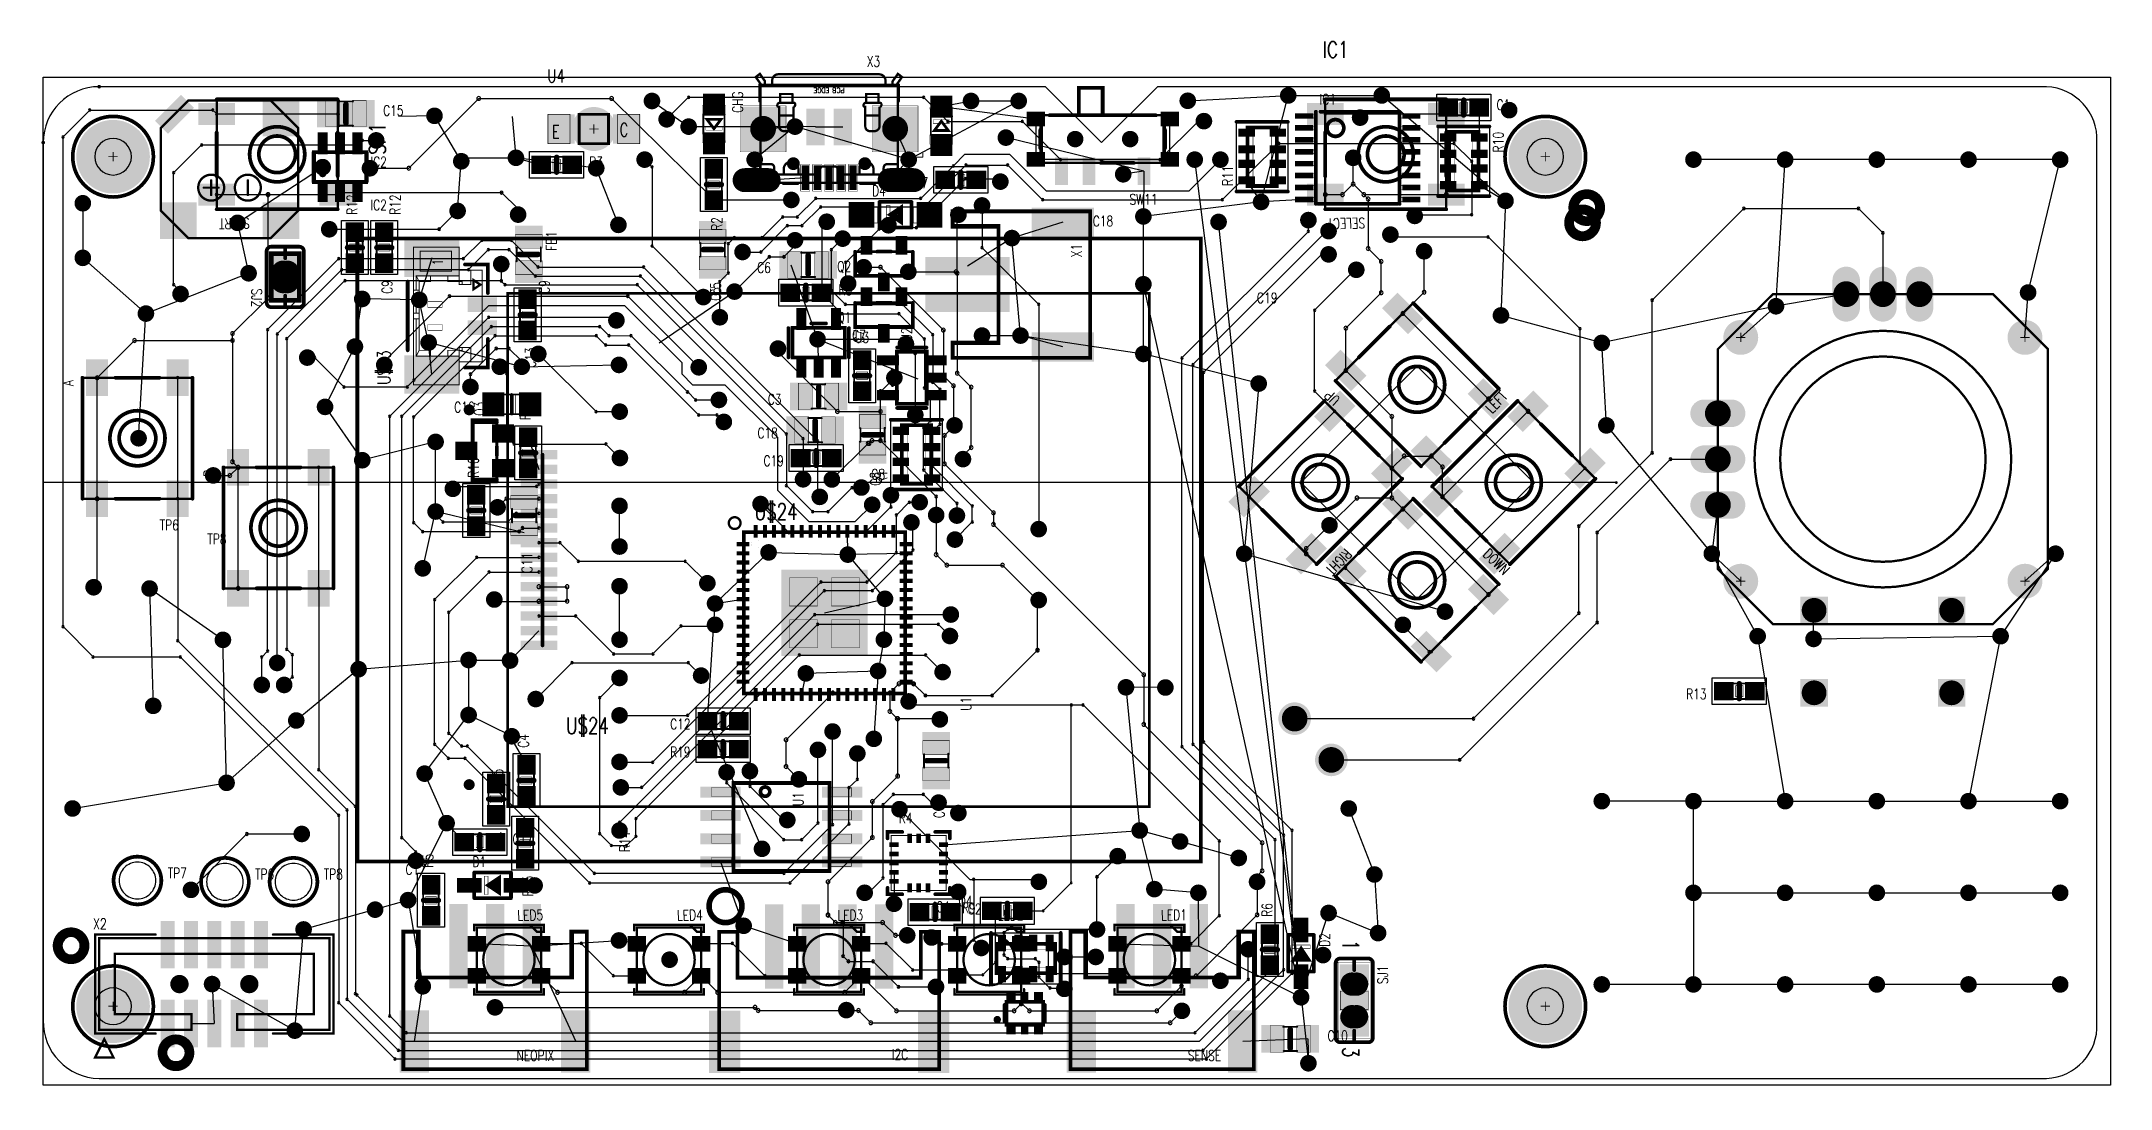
# Model space of a CAD drawing. Extents: x 0 to 113, y -1 to 56.
import ezdxf
from ezdxf.enums import TextEntityAlignment as Align

# ---------------------------------------------------------------- set-up
doc = ezdxf.new("R2010")
doc.units = 0
doc.header["$MEASUREMENT"] = 0
for name, pattern in [('KEEPOUT_00000100$0', [2, 1, 1]), ('KEEPOUT_00010000$0', [2, 1, 1]), ('KEEPOUT_10000000$0', [2, 1, 1]), ('POUR_01_-1_0_000000', [2, 1, 1]), ('SIG_0', [2, 1, 1]), ('SIG_1', [2, 1, 1]), ('SIG_11', [2, 1, 1]), ('SIG_12', [2, 1, 1]), ('SIG_15', [2, 1, 1]), ('SIG_2', [2, 1, 1]), ('SIG_20', [2, 1, 1]), ('SIG_21', [2, 1, 1]), ('SIG_23', [2, 1, 1]), ('SIG_24', [2, 1, 1]), ('SIG_26', [2, 1, 1]), ('SIG_27', [2, 1, 1]), ('SIG_28', [2, 1, 1]), ('SIG_29', [2, 1, 1]), ('SIG_3', [2, 1, 1]), ('SIG_30', [2, 1, 1]), ('SIG_31', [2, 1, 1]), ('SIG_33', [2, 1, 1]), ('SIG_34', [2, 1, 1]), ('SIG_36', [2, 1, 1]), ('SIG_38', [2, 1, 1]), ('SIG_40', [2, 1, 1]), ('SIG_41', [2, 1, 1]), ('SIG_44', [2, 1, 1]), ('SIG_47', [2, 1, 1]), ('SIG_5', [2, 1, 1]), ('SIG_50', [2, 1, 1]), ('SIG_51', [2, 1, 1]), ('SIG_52', [2, 1, 1]), ('SIG_53', [2, 1, 1]), ('SIG_55', [2, 1, 1]), ('SIG_56', [2, 1, 1]), ('SIG_57', [2, 1, 1]), ('SIG_58', [2, 1, 1]), ('SIG_59', [2, 1, 1]), ('SIG_60', [2, 1, 1]), ('SIG_61', [2, 1, 1]), ('SIG_62', [2, 1, 1]), ('SIG_63', [2, 1, 1]), ('SIG_64', [2, 1, 1]), ('SIG_65', [2, 1, 1]), ('SIG_66', [2, 1, 1]), ('SIG_67', [2, 1, 1]), ('SIG_68', [2, 1, 1]), ('SIG_69', [2, 1, 1]), ('SIG_7', [2, 1, 1]), ('SIG_70', [2, 1, 1]), ('SIG_72', [2, 1, 1]), ('SIG_73', [2, 1, 1]), ('SIG_74', [2, 1, 1]), ('SIG_77', [2, 1, 1]), ('SIG_78', [2, 1, 1]), ('SIG_79', [2, 1, 1]), ('SIG_8', [2, 1, 1]), ('SIG_81', [2, 1, 1]), ('SIG_82', [2, 1, 1])]:
    doc.linetypes.add(name, pattern=pattern)
doc.layers.get('0').update_dxf_attribs({"linetype": 'CONTINUOUS'})
for name, color, linetype in [('BOARD_OUTLINE_00', 254, 'CONTINUOUS'), ('COPPER_16', 253, 'CONTINUOUS'), ('DRIL_PLTE_THRU_01', 176, 'CONTINUOUS'), ('DRIL_PLTE_THRU_02', 255, 'CONTINUOUS'), ('DRIL_SYMBOL', 254, 'CONTINUOUS'), ('KEEPOUT_00', 130, 'CONTINUOUS'), ('KEEPOUT_01', 130, 'CONTINUOUS'), ('KEEPOUT_02', 23, 'CONTINUOUS'), ('LINK_00', 254, 'CONTINUOUS'), ('PADS_BOT', 253, 'CONTINUOUS'), ('PADS_INNER', 254, 'CONTINUOUS'), ('PADS_TOP', 254, 'CONTINUOUS'), ('PART_BOT_2DLINE_15', 253, 'CONTINUOUS'), ('PART_BOT_2DLINE_26', 254, 'CONTINUOUS'), ('PART_BOT_COPPER_07', 253, 'CONTINUOUS'), ('PART_BOT_COPPER_15', 253, 'CONTINUOUS'), ('PART_BOT_COPPER_21', 67, 'CONTINUOUS'), ('PART_BOT_COPPER_26', 254, 'CONTINUOUS'), ('PART_NAME_01', 254, 'CONTINUOUS'), ('PART_NAME_02', 253, 'CONTINUOUS'), ('PART_TOP_2DLINE_15', 253, 'CONTINUOUS'), ('PART_TOP_2DLINE_26', 254, 'CONTINUOUS'), ('PART_TOP_COPPER_07', 253, 'CONTINUOUS'), ('PART_TOP_COPPER_13', 136, 'CONTINUOUS'), ('PART_TOP_COPPER_14', 253, 'CONTINUOUS'), ('PART_TOP_COPPER_15', 253, 'CONTINUOUS'), ('PART_TOP_COPPER_21', 67, 'CONTINUOUS'), ('PART_TOP_COPPER_23', 186, 'CONTINUOUS'), ('PART_TOP_COPPER_26', 254, 'CONTINUOUS'), ('PART_TOP_TEXT_15', 253, 'CONTINUOUS'), ('POUR_HEADER_02', 34, 'CONTINUOUS'), ('TRACE_02', 34, 'CONTINUOUS')]:
    doc.layers.add(name, color=color, linetype=linetype)
doc.styles.add('W0$0064513333', font='simplex', dxfattribs={"width": 0.75})
doc.styles.add('W0$010322', font='simplex', dxfattribs={"width": 0.75})
doc.styles.add('W0$0206446667', font='simplex', dxfattribs={"width": 0.75})
doc.styles.add('W0$025806', font='simplex', dxfattribs={"width": 0.75})
doc.styles.add('W0$032258', font='simplex', dxfattribs={"width": 0.75})

# ---------------------------------------------------------------- blocks, each defined once
blk = doc.blocks.new('DRIL_SYMBOL_0$5')
at = {"layer": 'DRIL_SYMBOL', "const_width": 0.0508}
for points in [[(-0.254, 0), (0.254, 0)], [(0, -0.254), (0, 0.254)]]:
    blk.add_lwpolyline(points, dxfattribs=at)
blk = doc.blocks.new('DRIL_HOLE_0$5')
at = {"const_width": 0.25}
blk.add_lwpolyline([(-0.125, 0, 1), (0.125, 0, 1)], format="xyb", close=True, dxfattribs=at)
blk.add_blockref('DRIL_SYMBOL_0$5', (0, 0))
blk = doc.blocks.new('PAD_50')
at = {"const_width": 0.4532}
blk.add_lwpolyline([(0, -0.2266, 1), (0, 0.2266, 1)], format="xyb", close=True, dxfattribs=at)
blk = doc.blocks.new('DRIL_SYMBOL_0$9398')
at = {"layer": 'DRIL_SYMBOL', "const_width": 0.0508}
for points in [[(-0.254, 0), (0.254, 0)], [(0, -0.254), (0, 0.254)]]:
    blk.add_lwpolyline(points, dxfattribs=at)
blk = doc.blocks.new('DRIL_HOLE_0$9398')
at = {"const_width": 0.4699}
blk.add_lwpolyline([(-0.23495, 0, 1), (0.23495, 0, 1)], format="xyb", close=True, dxfattribs=at)
blk.add_blockref('DRIL_SYMBOL_0$9398', (0, 0))
blk = doc.blocks.new('PAD_51')
at = {"const_width": 0.889}
blk.add_lwpolyline([(0, -0.4445, 1), (0, 0.4445, 1)], format="xyb", close=True, dxfattribs=at)
blk = doc.blocks.new('PAD_52')
at = {"const_width": 0.6985}
blk.add_lwpolyline([(0, -0.34925, 1), (0, 0.34925, 1)], format="xyb", close=True, dxfattribs=at)
blk = doc.blocks.new('SMOOTH_0$0254')
at = {"const_width": 0.0127}
blk.add_lwpolyline([(-0.00635, 0, 1), (0.00635, 0, 1)], format="xyb", close=True, dxfattribs=at)
blk = doc.blocks.new('SMOOTH_0$1016')
at = {"const_width": 0.0508}
blk.add_lwpolyline([(-0.0254, 0, 1), (0.0254, 0, 1)], format="xyb", close=True, dxfattribs=at)
blk = doc.blocks.new('SMOOTH_0$3048')
at = {"const_width": 0.1524}
blk.add_lwpolyline([(-0.0762, 0, 1), (0.0762, 0, 1)], format="xyb", close=True, dxfattribs=at)
blk = doc.blocks.new('PART_BODY_TOP_1')
at = {"layer": 'KEEPOUT_01', "linetype": 'KEEPOUT_10000000$0'}
blk.add_lwpolyline([(-1.473, -0.729), (-1.473, 0.729), (1.473, 0.729), (1.473, -0.729)], close=True, dxfattribs=at)
at = {"layer": 'PART_TOP_COPPER_07', "const_width": 0.0254}
blk.add_lwpolyline([(-0.1999, -0.3), (-0.1999, 0.3), (0.1999, 0.3), (0.1999, -0.3)], close=True, dxfattribs=at)
at = {"layer": 'PART_TOP_COPPER_15', "const_width": 0.0254}
for points in [[(-0.8382, -0.4699), (-0.8382, 0.4801), (-0.3381, 0.4801), (-0.3381, -0.4699)], [(0.3302, -0.4699), (0.3302, 0.4801), (0.8303, 0.4801), (0.8303, -0.4699)]]:
    blk.add_lwpolyline(points, close=True, dxfattribs=at)
at = {"layer": 'PART_TOP_COPPER_15', "const_width": 0.1016}
for points in [[(-0.356, 0.432), (0.356, 0.432)], [(-0.356, -0.419), (0.356, -0.419)]]:
    blk.add_lwpolyline(points, dxfattribs=at)
at = {"layer": 'PART_TOP_COPPER_26', "const_width": 0.3048}
blk.add_lwpolyline([(0, 0.4), (0, -0.4)], dxfattribs=at)
at = {"layer": 'PART_TOP_COPPER_07'}
for p in [(-0.1999, 0.3), (0.1999, 0.3), (-0.1999, -0.3), (0.1999, -0.3)]:
    blk.add_blockref('SMOOTH_0$0254', p, dxfattribs=at)
at = {"layer": 'PART_TOP_COPPER_15'}
for name, p in [('SMOOTH_0$0254', (-0.8382, 0.4801)), ('SMOOTH_0$1016', (-0.356, 0.432)), ('SMOOTH_0$0254', (-0.3381, 0.4801)), ('SMOOTH_0$1016', (0.356, 0.432)), ('SMOOTH_0$0254', (0.3302, 0.4801)), ('SMOOTH_0$0254', (0.8303, 0.4801)), ('SMOOTH_0$0254', (-0.8382, -0.4699)), ('SMOOTH_0$1016', (-0.356, -0.419)), ('SMOOTH_0$0254', (-0.3381, -0.4699)), ('SMOOTH_0$1016', (0.356, -0.419)), ('SMOOTH_0$0254', (0.3302, -0.4699)), ('SMOOTH_0$0254', (0.8303, -0.4699))]:
    blk.add_blockref(name, p, dxfattribs=at)
at = {"layer": 'PART_TOP_COPPER_26'}
for p in [(0, 0.4), (0, -0.4)]:
    blk.add_blockref('SMOOTH_0$3048', p, dxfattribs=at)
blk = doc.blocks.new('DRIL_HOLE_0')
blk.add_lwpolyline([(0, 0, 1), (0, 0, 1)], format="xyb", close=True)
blk = doc.blocks.new('PAD_0')
blk.add_lwpolyline([(0, 0, 1), (0, 0, 1)], format="xyb", close=True)
blk = doc.blocks.new('PAD_1')
at = {"const_width": 1}
blk.add_lwpolyline([(-0.5375, 0), (0.5375, 0)], dxfattribs=at)
blk = doc.blocks.new('STK_TOP_2')
at = {"layer": 'DRIL_PLTE_THRU_01'}
blk.add_blockref('DRIL_HOLE_0', (0, 0), dxfattribs=at)
at = {"layer": 'DRIL_PLTE_THRU_02'}
blk.add_blockref('DRIL_HOLE_0', (0, 0), dxfattribs=at)
at = {"layer": 'PADS_BOT'}
blk.add_blockref('PAD_0', (0, 0), dxfattribs=at)
at = {"layer": 'PADS_INNER'}
blk.add_blockref('PAD_0', (0, 0), dxfattribs=at)
at = {"layer": 'PADS_TOP'}
blk.add_blockref('PAD_1', (0, 0), dxfattribs=at)
blk = doc.blocks.new('SMOOTH_0$127')
at = {"const_width": 0.0635}
blk.add_lwpolyline([(-0.03175, 0, 1), (0.03175, 0, 1)], format="xyb", close=True, dxfattribs=at)
blk = doc.blocks.new('PART_BODY_BOT_44')
at = {"layer": 'PART_BOT_2DLINE_26', "const_width": 0.127}
blk.add_lwpolyline([(-7, 0, 1), (7, 0, 1)], format="xyb", close=True, dxfattribs=at)
at = {"layer": 'PART_BOT_COPPER_26', "const_width": 0.127}
blk.add_lwpolyline([(-9, 6), (-6, 9), (6, 9), (9, 6), (9, -6), (6, -9), (-6, -9), (-9, -6), (-9, 6)], dxfattribs=at)
blk.add_lwpolyline([(0, 5.6, -0.414214), (5.6, 0, -0.414214), (0, -5.6, -0.414214), (-5.6, 0, -0.414214)], format="xyb", close=True, dxfattribs=at)
at = {"layer": 'PART_BOT_COPPER_26'}
for p in [(-6, 9), (6, 9), (-9, 6), (-9, 6), (0, 5.6), (9, 6), (5.6, 0), (-9, -6), (9, -6), (-6, -9), (6, -9)]:
    blk.add_blockref('SMOOTH_0$127', p, dxfattribs=at)
blk = doc.blocks.new('DRIL_SYMBOL_1')
at = {"layer": 'DRIL_SYMBOL', "const_width": 0.0508}
for points in [[(-0.254, 0), (0.254, 0)], [(0, -0.254), (0, 0.254)]]:
    blk.add_lwpolyline(points, dxfattribs=at)
blk = doc.blocks.new('DRIL_HOLE_1')
at = {"const_width": 0.5}
blk.add_lwpolyline([(-0.25, 0, 1), (0.25, 0, 1)], format="xyb", close=True, dxfattribs=at)
blk.add_blockref('DRIL_SYMBOL_1', (0, 0))
blk = doc.blocks.new('PAD_6')
at = {"const_width": 0.704}
blk.add_lwpolyline([(0, -0.352, 1), (0, 0.352, 1)], format="xyb", close=True, dxfattribs=at)
blk = doc.blocks.new('PAD_45')
at = {"const_width": 0.75}
blk.add_lwpolyline([(-0.75, -0.375), (0.75, -0.375, 1), (0.75, 0.375), (-0.75, 0.375, 1)], format="xyb", close=True, dxfattribs=at)
blk = doc.blocks.new('STK_BOT_62')
at = {"layer": 'DRIL_PLTE_THRU_01'}
blk.add_blockref('DRIL_HOLE_1', (0, 0), dxfattribs=at)
at = {"layer": 'DRIL_PLTE_THRU_02'}
blk.add_blockref('DRIL_HOLE_1', (0, 0), dxfattribs=at)
at = {"layer": 'PADS_BOT', "rotation": 90}
blk.add_blockref('PAD_45', (0, 0), dxfattribs=at)
at = {"layer": 'PADS_INNER'}
blk.add_blockref('PAD_6', (0, 0), dxfattribs=at)
at = {"layer": 'PADS_TOP', "rotation": 90}
blk.add_blockref('PAD_45', (0, 0), dxfattribs=at)
blk = doc.blocks.new('STK_BOT_66')
at = {"layer": 'DRIL_PLTE_THRU_01'}
blk.add_blockref('DRIL_HOLE_1', (0, 0), dxfattribs=at)
at = {"layer": 'DRIL_PLTE_THRU_02'}
blk.add_blockref('DRIL_HOLE_1', (0, 0), dxfattribs=at)
at = {"layer": 'PADS_BOT'}
blk.add_blockref('PAD_45', (0, 0), dxfattribs=at)
at = {"layer": 'PADS_INNER'}
blk.add_blockref('PAD_6', (0, 0), dxfattribs=at)
at = {"layer": 'PADS_TOP'}
blk.add_blockref('PAD_45', (0, 0), dxfattribs=at)
blk = doc.blocks.new('DRIL_SYMBOL_1$5')
at = {"layer": 'DRIL_SYMBOL', "const_width": 0.0508}
for points in [[(-0.254, 0), (0.254, 0)], [(0, -0.254), (0, 0.254)]]:
    blk.add_lwpolyline(points, dxfattribs=at)
blk = doc.blocks.new('DRIL_HOLE_1$5')
at = {"const_width": 0.75}
blk.add_lwpolyline([(-0.375, 0, 1), (0.375, 0, 1)], format="xyb", close=True, dxfattribs=at)
blk.add_blockref('DRIL_SYMBOL_1$5', (0, 0))
blk = doc.blocks.new('PAD_46')
at = {"const_width": 0.95}
blk.add_lwpolyline([(0, -0.475, 1), (0, 0.475, 1)], format="xyb", close=True, dxfattribs=at)
blk = doc.blocks.new('PAD_47')
at = {"const_width": 0.875}
blk.add_lwpolyline([(0, -0.4375, 1), (0, 0.4375, 1)], format="xyb", close=True, dxfattribs=at)
blk = doc.blocks.new('STK_BOT_64')
at = {"layer": 'DRIL_PLTE_THRU_01'}
blk.add_blockref('DRIL_HOLE_1$5', (0, 0), dxfattribs=at)
at = {"layer": 'DRIL_PLTE_THRU_02'}
blk.add_blockref('DRIL_HOLE_1$5', (0, 0), dxfattribs=at)
at = {"layer": 'PADS_BOT'}
blk.add_blockref('PAD_46', (0, 0), dxfattribs=at)
at = {"layer": 'PADS_INNER'}
blk.add_blockref('PAD_0', (0, 0), dxfattribs=at)
at = {"layer": 'PADS_TOP'}
blk.add_blockref('PAD_47', (0, 0), dxfattribs=at)
blk = doc.blocks.new('DRIL_SYMBOL_1$35')
at = {"layer": 'DRIL_SYMBOL', "const_width": 0.0508}
for points in [[(-0.254, 0), (0.254, 0)], [(0, -0.254), (0, 0.254)]]:
    blk.add_lwpolyline(points, dxfattribs=at)
blk = doc.blocks.new('DRIL_HOLE_1$35')
at = {"const_width": 0.675}
blk.add_lwpolyline([(-0.3375, 0, 1), (0.3375, 0, 1)], format="xyb", close=True, dxfattribs=at)
blk.add_blockref('DRIL_SYMBOL_1$35', (0, 0))
blk = doc.blocks.new('PAD_48')
at = {"const_width": 0.75}
blk.add_lwpolyline([(0, -0.375, 1), (0, 0.375, 1)], format="xyb", close=True, dxfattribs=at)
blk = doc.blocks.new('PAD_49')
at = {"const_width": 1.5}
blk.add_lwpolyline([(-0.75, 0), (0.75, 0)], dxfattribs=at)
blk = doc.blocks.new('STK_BOT_61')
at = {"layer": 'DRIL_PLTE_THRU_01'}
blk.add_blockref('DRIL_HOLE_1$35', (0, 0), dxfattribs=at)
at = {"layer": 'DRIL_PLTE_THRU_02'}
blk.add_blockref('DRIL_HOLE_1$35', (0, 0), dxfattribs=at)
at = {"layer": 'PADS_BOT'}
blk.add_blockref('PAD_49', (0, 0), dxfattribs=at)
at = {"layer": 'PADS_INNER'}
blk.add_blockref('PAD_48', (0, 0), dxfattribs=at)
at = {"layer": 'PADS_TOP'}
blk.add_blockref('PAD_49', (0, 0), dxfattribs=at)
blk = doc.blocks.new('SMOOTH_0$5')
at = {"const_width": 0.25}
blk.add_lwpolyline([(-0.125, 0, 1), (0.125, 0, 1)], format="xyb", close=True, dxfattribs=at)
blk = doc.blocks.new('PART_BODY_BOT_7')
at = {"layer": 'KEEPOUT_01', "linetype": 'KEEPOUT_00010000$0'}
blk.add_lwpolyline([(0, -0.75, -0.414214), (-0.75, 0, -0.414214), (0, 0.75, -0.414214), (0.75, 0, -0.414214)], format="xyb", close=True, dxfattribs=at)
at = {"layer": 'KEEPOUT_01', "linetype": 'KEEPOUT_10000000$0'}
blk.add_lwpolyline([(0, -0.75, -0.414214), (-0.75, 0, -0.414214), (0, 0.75, -0.414214), (0.75, 0, -0.414214)], format="xyb", close=True, dxfattribs=at)
at = {"layer": 'PART_BOT_COPPER_21', "const_width": 0.5}
blk.add_lwpolyline([(0, -0.75, -0.414214), (-0.75, 0, -0.414214), (0, 0.75, -0.414214), (0.75, 0, -0.414214), (0, -0.75)], format="xyb", dxfattribs=at)
at = {"layer": 'PART_BOT_COPPER_21'}
for p in [(-0.75, 0), (0, -0.75)]:
    blk.add_blockref('SMOOTH_0$5', p, dxfattribs=at)
blk = doc.blocks.new('PAD_4')
blk.add_lwpolyline([(0, -0.5), (0, -0.5, 0.414214), (0.5, 0), (0.5, 0, 0.414214), (0, 0.5), (0, 0.5, 0.414214), (-0.5, 0), (-0.5, 0, 0.414214)], format="xyb", close=True)
blk = doc.blocks.new('STK_BOT_13')
at = {"layer": 'DRIL_PLTE_THRU_01'}
blk.add_blockref('DRIL_HOLE_0', (0, 0), dxfattribs=at)
at = {"layer": 'DRIL_PLTE_THRU_02'}
blk.add_blockref('DRIL_HOLE_0', (0, 0), dxfattribs=at)
at = {"layer": 'PADS_BOT'}
blk.add_blockref('PAD_4', (0, 0), dxfattribs=at)
at = {"layer": 'PADS_INNER'}
blk.add_blockref('PAD_0', (0, 0), dxfattribs=at)
at = {"layer": 'PADS_TOP'}
blk.add_blockref('PAD_0', (0, 0), dxfattribs=at)
blk = doc.blocks.new('SMOOTH_0$2032')
at = {"const_width": 0.1016}
blk.add_lwpolyline([(-0.0508, 0, 1), (0.0508, 0, 1)], format="xyb", close=True, dxfattribs=at)
blk = doc.blocks.new('SMOOTH_1$27')
at = {"const_width": 0.635}
blk.add_lwpolyline([(-0.3175, 0, 1), (0.3175, 0, 1)], format="xyb", close=True, dxfattribs=at)
blk = doc.blocks.new('SMOOTH_0$254')
at = {"const_width": 0.127}
blk.add_lwpolyline([(-0.0635, 0, 1), (0.0635, 0, 1)], format="xyb", close=True, dxfattribs=at)
blk = doc.blocks.new('PART_BODY_TOP_37')
at = {"layer": 'PART_TOP_COPPER_15', "const_width": 0.203}
for points in [[(-1.016, 0), (-1.524, 0)], [(1.016, 0), (1.524, 0)]]:
    blk.add_lwpolyline(points, dxfattribs=at)
at = {"layer": 'PART_TOP_COPPER_15', "const_width": 1.27}
for points in [[(-0.254, -0.127, -1), (-0.254, 0.127)], [(0.254, 0.127, -1), (0.254, -0.127)]]:
    blk.add_lwpolyline(points, format="xyb", dxfattribs=at)
at = {"layer": 'PART_TOP_COPPER_21', "const_width": 0.254}
blk.add_lwpolyline([(-1.27, 0.762), (1.27, 0.762), (1.27, -0.762), (-1.27, -0.762)], close=True, dxfattribs=at)
at = {"layer": 'PART_TOP_COPPER_26', "const_width": 0.203}
blk.add_lwpolyline([(-1.397, 1.016), (1.397, 1.016, -0.4142136), (1.651, 0.762), (1.651, -0.762, -0.4142136), (1.397, -1.016), (-1.397, -1.016, -0.4142136), (-1.651, -0.762), (-1.651, 0.762, -0.4142136), (-1.397, 1.016)], format="xyb", dxfattribs=at)
at = {"layer": 'PART_TOP_COPPER_15'}
for name, p in [('SMOOTH_0$2032', (-1.524, 0)), ('SMOOTH_0$2032', (-1.016, 0)), ('SMOOTH_1$27', (-0.254, 0.127)), ('SMOOTH_1$27', (-0.254, -0.127)), ('SMOOTH_1$27', (0.254, 0.127)), ('SMOOTH_1$27', (0.254, -0.127)), ('SMOOTH_0$2032', (1.016, 0)), ('SMOOTH_0$2032', (1.524, 0))]:
    blk.add_blockref(name, p, dxfattribs=at)
at = {"layer": 'PART_TOP_COPPER_21'}
for p in [(-1.27, 0.762), (1.27, 0.762), (-1.27, -0.762), (1.27, -0.762)]:
    blk.add_blockref('SMOOTH_0$254', p, dxfattribs=at)
at = {"layer": 'PART_TOP_COPPER_26'}
for p in [(-1.397, 1.016), (1.397, 1.016)]:
    blk.add_blockref('SMOOTH_0$2032', p, dxfattribs=at)
blk = doc.blocks.new('PAD_26')
at = {"const_width": 1.1684}
blk.add_lwpolyline([(-0.8001, 0), (0.8001, 0)], dxfattribs=at)
blk = doc.blocks.new('STK_TOP_28')
at = {"layer": 'DRIL_PLTE_THRU_01'}
blk.add_blockref('DRIL_HOLE_0', (0, 0), dxfattribs=at)
at = {"layer": 'DRIL_PLTE_THRU_02'}
blk.add_blockref('DRIL_HOLE_0', (0, 0), dxfattribs=at)
at = {"layer": 'PADS_BOT'}
blk.add_blockref('PAD_0', (0, 0), dxfattribs=at)
at = {"layer": 'PADS_INNER'}
blk.add_blockref('PAD_0', (0, 0), dxfattribs=at)
at = {"layer": 'PADS_TOP', "rotation": 90}
blk.add_blockref('PAD_26', (0, 0), dxfattribs=at)
blk = doc.blocks.new('PAD_44')
at = {"const_width": 0.2032}
blk.add_lwpolyline([(-0.3175, 0), (0.3175, 0)], dxfattribs=at)
blk = doc.blocks.new('STK_TOP_51')
at = {"layer": 'DRIL_PLTE_THRU_01'}
blk.add_blockref('DRIL_HOLE_0', (0, 0), dxfattribs=at)
at = {"layer": 'DRIL_PLTE_THRU_02'}
blk.add_blockref('DRIL_HOLE_0', (0, 0), dxfattribs=at)
at = {"layer": 'PADS_BOT'}
blk.add_blockref('PAD_0', (0, 0), dxfattribs=at)
at = {"layer": 'PADS_INNER'}
blk.add_blockref('PAD_0', (0, 0), dxfattribs=at)
at = {"layer": 'PADS_TOP'}
blk.add_blockref('PAD_44', (0, 0), dxfattribs=at)
blk = doc.blocks.new('PART_BODY_TOP_2')
at = {"layer": 'PART_TOP_COPPER_07', "const_width": 0.0254}
blk.add_lwpolyline([(-0.1999, -0.5001), (-0.1999, 0.5001), (0.1999, 0.5001), (0.1999, -0.5001)], close=True, dxfattribs=at)
at = {"layer": 'PART_TOP_COPPER_15', "const_width": 0.0254}
for points in [[(-1, -0.65), (-1, 0.65), (-0.4168, 0.65), (-0.4168, -0.65)], [(0.4064, -0.65), (0.4064, 0.65), (1, 0.65), (1, -0.65)]]:
    blk.add_lwpolyline(points, close=True, dxfattribs=at)
at = {"layer": 'PART_TOP_COPPER_15', "const_width": 0.1016}
for points in [[(-0.51, 0.535), (0.51, 0.535)], [(-0.51, -0.535), (0.51, -0.535)]]:
    blk.add_lwpolyline(points, dxfattribs=at)
at = {"layer": 'PART_TOP_COPPER_26', "const_width": 0.2032}
blk.add_lwpolyline([(0, 0.508), (0, -0.508)], dxfattribs=at)
at = {"layer": 'PART_TOP_COPPER_07'}
for p in [(-0.1999, 0.5001), (0.1999, 0.5001), (-0.1999, -0.5001), (0.1999, -0.5001)]:
    blk.add_blockref('SMOOTH_0$0254', p, dxfattribs=at)
at = {"layer": 'PART_TOP_COPPER_15'}
for name, p in [('SMOOTH_0$0254', (-1, 0.65)), ('SMOOTH_0$1016', (-0.51, 0.535)), ('SMOOTH_0$0254', (-0.4168, 0.65)), ('SMOOTH_0$0254', (0.4064, 0.65)), ('SMOOTH_0$1016', (0.51, 0.535)), ('SMOOTH_0$0254', (1, 0.65)), ('SMOOTH_0$0254', (-1, -0.65)), ('SMOOTH_0$1016', (-0.51, -0.535)), ('SMOOTH_0$0254', (-0.4168, -0.65)), ('SMOOTH_0$0254', (0.4064, -0.65)), ('SMOOTH_0$1016', (0.51, -0.535)), ('SMOOTH_0$0254', (1, -0.65))]:
    blk.add_blockref(name, p, dxfattribs=at)
at = {"layer": 'PART_TOP_COPPER_26'}
for p in [(0, 0.508), (0, -0.508)]:
    blk.add_blockref('SMOOTH_0$2032', p, dxfattribs=at)
blk = doc.blocks.new('PAD_43')
at = {"const_width": 1.2}
blk.add_lwpolyline([(-0.65, 0), (0.65, 0)], dxfattribs=at)
blk = doc.blocks.new('STK_TOP_3')
at = {"layer": 'DRIL_PLTE_THRU_01'}
blk.add_blockref('DRIL_HOLE_0', (0, 0), dxfattribs=at)
at = {"layer": 'DRIL_PLTE_THRU_02'}
blk.add_blockref('DRIL_HOLE_0', (0, 0), dxfattribs=at)
at = {"layer": 'PADS_BOT'}
blk.add_blockref('PAD_0', (0, 0), dxfattribs=at)
at = {"layer": 'PADS_INNER'}
blk.add_blockref('PAD_0', (0, 0), dxfattribs=at)
at = {"layer": 'PADS_TOP', "rotation": 90}
blk.add_blockref('PAD_43', (0, 0), dxfattribs=at)
blk = doc.blocks.new('PART_BODY_TOP_36')
at = {"layer": 'PART_TOP_2DLINE_26', "const_width": 0.305}
blk.add_lwpolyline([(-0.898, 0, 1), (0.898, 0, 1)], format="xyb", close=True, dxfattribs=at)
blk = doc.blocks.new('PART_BODY_BOT_1')
at = {"layer": 'KEEPOUT_01', "linetype": 'KEEPOUT_10000000$0'}
blk.add_lwpolyline([(-1.473, -0.729), (-1.473, 0.729), (1.473, 0.729), (1.473, -0.729)], close=True, dxfattribs=at)
at = {"layer": 'PART_BOT_COPPER_07', "const_width": 0.0254}
blk.add_lwpolyline([(-0.1999, -0.3), (-0.1999, 0.3), (0.1999, 0.3), (0.1999, -0.3)], close=True, dxfattribs=at)
at = {"layer": 'PART_BOT_COPPER_15', "const_width": 0.0254}
for points in [[(-0.8382, -0.4699), (-0.8382, 0.4801), (-0.3381, 0.4801), (-0.3381, -0.4699)], [(0.3302, -0.4699), (0.3302, 0.4801), (0.8303, 0.4801), (0.8303, -0.4699)]]:
    blk.add_lwpolyline(points, close=True, dxfattribs=at)
at = {"layer": 'PART_BOT_COPPER_15', "const_width": 0.1016}
for points in [[(-0.356, 0.432), (0.356, 0.432)], [(-0.356, -0.419), (0.356, -0.419)]]:
    blk.add_lwpolyline(points, dxfattribs=at)
at = {"layer": 'PART_BOT_COPPER_26', "const_width": 0.3048}
blk.add_lwpolyline([(0, 0.4), (0, -0.4)], dxfattribs=at)
at = {"layer": 'PART_BOT_COPPER_07'}
for p in [(-0.1999, 0.3), (0.1999, 0.3), (-0.1999, -0.3), (0.1999, -0.3)]:
    blk.add_blockref('SMOOTH_0$0254', p, dxfattribs=at)
at = {"layer": 'PART_BOT_COPPER_15'}
for name, p in [('SMOOTH_0$0254', (-0.8382, 0.4801)), ('SMOOTH_0$1016', (-0.356, 0.432)), ('SMOOTH_0$0254', (-0.3381, 0.4801)), ('SMOOTH_0$1016', (0.356, 0.432)), ('SMOOTH_0$0254', (0.3302, 0.4801)), ('SMOOTH_0$0254', (0.8303, 0.4801)), ('SMOOTH_0$0254', (-0.8382, -0.4699)), ('SMOOTH_0$1016', (-0.356, -0.419)), ('SMOOTH_0$0254', (-0.3381, -0.4699)), ('SMOOTH_0$1016', (0.356, -0.419)), ('SMOOTH_0$0254', (0.3302, -0.4699)), ('SMOOTH_0$0254', (0.8303, -0.4699))]:
    blk.add_blockref(name, p, dxfattribs=at)
at = {"layer": 'PART_BOT_COPPER_26'}
for p in [(0, 0.4), (0, -0.4)]:
    blk.add_blockref('SMOOTH_0$3048', p, dxfattribs=at)
blk = doc.blocks.new('STK_BOT_2')
at = {"layer": 'DRIL_PLTE_THRU_01'}
blk.add_blockref('DRIL_HOLE_0', (0, 0), dxfattribs=at)
at = {"layer": 'DRIL_PLTE_THRU_02'}
blk.add_blockref('DRIL_HOLE_0', (0, 0), dxfattribs=at)
at = {"layer": 'PADS_BOT'}
blk.add_blockref('PAD_1', (0, 0), dxfattribs=at)
at = {"layer": 'PADS_INNER'}
blk.add_blockref('PAD_0', (0, 0), dxfattribs=at)
at = {"layer": 'PADS_TOP'}
blk.add_blockref('PAD_0', (0, 0), dxfattribs=at)
blk = doc.blocks.new('SMOOTH_0$001')
at = {"const_width": 0.0005}
blk.add_lwpolyline([(-0.00025, 0, 1), (0.00025, 0, 1)], format="xyb", close=True, dxfattribs=at)
blk = doc.blocks.new('PART_BODY_TOP_35')
at = {"layer": 'PART_TOP_COPPER_15'}
for points, const_width in [([(-3.35, 1.3), (-3.35, -1.3)], 0.203), ([(-3.35, 1.3), (3.35, 1.3)], 0.127), ([(3.35, 1.3), (3.35, -1.3)], 0.203), ([(-3.35, -1.3), (3.35, -1.3)], 0.127), ([(-1.5, -1.3), (-1.5, -2.8), (-0.2, -2.8), (-0.2, -1.3)], 0.001), ([(0, -1.3), (0, -2.8), (1.3, -2.8), (1.3, -1.3)], 0.203)]:
    blk.add_lwpolyline(points, dxfattribs=dict(at, const_width=const_width))
at = {"layer": 'PART_TOP_COPPER_26', "const_width": 0.203}
for points in [[(-1.7, 1.3), (0.1, 1.3)], [(-3.4, 0.5), (-3.4, -0.5)], [(3.4, 0.5), (3.4, -0.5)], [(-2.9, -1.3), (2.9, -1.3)]]:
    blk.add_lwpolyline(points, dxfattribs=at)
at = {"layer": 'PART_TOP_COPPER_15'}
for name, p in [('SMOOTH_0$2032', (-3.35, 1.3)), ('SMOOTH_0$127', (-3.35, 1.3)), ('SMOOTH_0$2032', (3.35, 1.3)), ('SMOOTH_0$127', (3.35, 1.3)), ('SMOOTH_0$2032', (-3.35, -1.3)), ('SMOOTH_0$127', (-3.35, -1.3)), ('SMOOTH_0$001', (-1.5, -1.3)), ('SMOOTH_0$001', (-0.2, -1.3)), ('SMOOTH_0$2032', (0, -1.3)), ('SMOOTH_0$2032', (1.3, -1.3)), ('SMOOTH_0$2032', (3.35, -1.3)), ('SMOOTH_0$127', (3.35, -1.3)), ('SMOOTH_0$001', (-1.5, -2.8)), ('SMOOTH_0$001', (-0.2, -2.8)), ('SMOOTH_0$2032', (0, -2.8)), ('SMOOTH_0$2032', (1.3, -2.8))]:
    blk.add_blockref(name, p, dxfattribs=at)
at = {"layer": 'PART_TOP_COPPER_26'}
for p in [(-1.7, 1.3), (0.1, 1.3), (-3.4, 0.5), (3.4, 0.5), (-3.4, -0.5), (3.4, -0.5), (-2.9, -1.3), (2.9, -1.3)]:
    blk.add_blockref('SMOOTH_0$2032', p, dxfattribs=at)
blk = doc.blocks.new('PAD_41')
at = {"const_width": 0.8}
blk.add_lwpolyline([(-0.5, 0), (0.5, 0)], dxfattribs=at)
blk = doc.blocks.new('STK_TOP_48')
at = {"layer": 'DRIL_PLTE_THRU_01'}
blk.add_blockref('DRIL_HOLE_0', (0, 0), dxfattribs=at)
at = {"layer": 'DRIL_PLTE_THRU_02'}
blk.add_blockref('DRIL_HOLE_0', (0, 0), dxfattribs=at)
at = {"layer": 'PADS_BOT'}
blk.add_blockref('PAD_0', (0, 0), dxfattribs=at)
at = {"layer": 'PADS_INNER'}
blk.add_blockref('PAD_0', (0, 0), dxfattribs=at)
at = {"layer": 'PADS_TOP'}
blk.add_blockref('PAD_41', (0, 0), dxfattribs=at)
blk = doc.blocks.new('PAD_42')
at = {"const_width": 0.7}
blk.add_lwpolyline([(-0.75, 0), (0.75, 0)], dxfattribs=at)
blk = doc.blocks.new('STK_TOP_49')
at = {"layer": 'DRIL_PLTE_THRU_01'}
blk.add_blockref('DRIL_HOLE_0', (0, 0), dxfattribs=at)
at = {"layer": 'DRIL_PLTE_THRU_02'}
blk.add_blockref('DRIL_HOLE_0', (0, 0), dxfattribs=at)
at = {"layer": 'PADS_BOT'}
blk.add_blockref('PAD_0', (0, 0), dxfattribs=at)
at = {"layer": 'PADS_INNER'}
blk.add_blockref('PAD_0', (0, 0), dxfattribs=at)
at = {"layer": 'PADS_TOP', "rotation": 90}
blk.add_blockref('PAD_42', (0, 0), dxfattribs=at)
blk = doc.blocks.new('DRIL_SYMBOL_0$9')
at = {"layer": 'DRIL_SYMBOL', "const_width": 0.0508}
for points in [[(-0.254, 0), (0.254, 0)], [(0, -0.254), (0, 0.254)]]:
    blk.add_lwpolyline(points, dxfattribs=at)
blk = doc.blocks.new('DRIL_HOLE_0$9')
at = {"const_width": 0.45}
blk.add_lwpolyline([(-0.225, 0, 1), (0.225, 0, 1)], format="xyb", close=True, dxfattribs=at)
blk.add_blockref('DRIL_SYMBOL_0$9', (0, 0))
blk = doc.blocks.new('STK_TOP_50')
at = {"layer": 'DRIL_PLTE_THRU_01'}
blk.add_blockref('DRIL_HOLE_0$9', (0, 0), dxfattribs=at)
at = {"layer": 'DRIL_PLTE_THRU_02'}
blk.add_blockref('DRIL_HOLE_0$9', (0, 0), dxfattribs=at)
at = {"layer": 'PADS_BOT'}
blk.add_blockref('PAD_0', (0, 0), dxfattribs=at)
at = {"layer": 'PADS_INNER'}
blk.add_blockref('PAD_0', (0, 0), dxfattribs=at)
at = {"layer": 'PADS_TOP'}
blk.add_blockref('PAD_0', (0, 0), dxfattribs=at)
blk = doc.blocks.new('PART_BODY_TOP_34')
at = {"layer": 'PART_TOP_2DLINE_26', "const_width": 0.203}
blk.add_lwpolyline([(-1.6, -0.35, 1), (-1.4, -0.35, 1)], format="xyb", close=True, dxfattribs=at)
at = {"layer": 'PART_TOP_COPPER_15', "const_width": 0.203}
blk.add_lwpolyline([(-1, 0.625), (1, 0.625), (1, -0.625), (-1, -0.625), (-1, 0.625)], dxfattribs=at)
at = {"layer": 'PART_TOP_COPPER_15', "const_width": 0.0254}
for points in [[(-0.775, 0.7), (-0.775, 1.05), (-0.525, 1.05), (-0.525, 0.7)], [(-0.125, 0.7), (-0.125, 1.05), (0.125, 1.05), (0.125, 0.7)], [(0.525, 0.7), (0.525, 1.05), (0.775, 1.05), (0.775, 0.7)], [(-0.775, -1.05), (-0.775, -0.7), (-0.525, -0.7), (-0.525, -1.05)], [(-0.125, -1.05), (-0.125, -0.7), (0.125, -0.7), (0.125, -1.05)], [(0.525, -1.05), (0.525, -0.7), (0.775, -0.7), (0.775, -1.05)]]:
    blk.add_lwpolyline(points, close=True, dxfattribs=at)
at = {"layer": 'PART_TOP_COPPER_26', "const_width": 0.203}
for points in [[(-1.1, 0.45), (-1.1, -0.45)], [(1.1, 0.45), (1.1, -0.45)]]:
    blk.add_lwpolyline(points, dxfattribs=at)
at = {"layer": 'PART_TOP_COPPER_15'}
for name, p in [('SMOOTH_0$2032', (-1, 0.625)), ('SMOOTH_0$2032', (-1, 0.625)), ('SMOOTH_0$0254', (-0.775, 1.05)), ('SMOOTH_0$0254', (-0.775, 0.7)), ('SMOOTH_0$0254', (-0.525, 1.05)), ('SMOOTH_0$0254', (-0.525, 0.7)), ('SMOOTH_0$0254', (-0.125, 1.05)), ('SMOOTH_0$0254', (-0.125, 0.7)), ('SMOOTH_0$0254', (0.125, 1.05)), ('SMOOTH_0$0254', (0.125, 0.7)), ('SMOOTH_0$0254', (0.525, 1.05)), ('SMOOTH_0$0254', (0.525, 0.7)), ('SMOOTH_0$0254', (0.775, 1.05)), ('SMOOTH_0$0254', (0.775, 0.7)), ('SMOOTH_0$2032', (1, 0.625)), ('SMOOTH_0$2032', (-1, -0.625)), ('SMOOTH_0$0254', (-0.775, -0.7)), ('SMOOTH_0$0254', (-0.775, -1.05)), ('SMOOTH_0$0254', (-0.525, -0.7)), ('SMOOTH_0$0254', (-0.525, -1.05)), ('SMOOTH_0$0254', (-0.125, -0.7)), ('SMOOTH_0$0254', (-0.125, -1.05)), ('SMOOTH_0$0254', (0.125, -0.7)), ('SMOOTH_0$0254', (0.125, -1.05)), ('SMOOTH_0$0254', (0.525, -0.7)), ('SMOOTH_0$0254', (0.525, -1.05)), ('SMOOTH_0$0254', (0.775, -0.7)), ('SMOOTH_0$0254', (0.775, -1.05)), ('SMOOTH_0$2032', (1, -0.625))]:
    blk.add_blockref(name, p, dxfattribs=at)
at = {"layer": 'PART_TOP_COPPER_26'}
for p in [(-1.1, 0.45), (1.1, 0.45), (-1.1, -0.45), (1.1, -0.45)]:
    blk.add_blockref('SMOOTH_0$2032', p, dxfattribs=at)
blk = doc.blocks.new('PAD_39')
at = {"const_width": 0.5}
blk.add_lwpolyline([(-0.25, 0), (0.25, 0)], dxfattribs=at)
blk = doc.blocks.new('STK_TOP_46')
at = {"layer": 'DRIL_PLTE_THRU_01'}
blk.add_blockref('DRIL_HOLE_0', (0, 0), dxfattribs=at)
at = {"layer": 'DRIL_PLTE_THRU_02'}
blk.add_blockref('DRIL_HOLE_0', (0, 0), dxfattribs=at)
at = {"layer": 'PADS_BOT'}
blk.add_blockref('PAD_0', (0, 0), dxfattribs=at)
at = {"layer": 'PADS_INNER'}
blk.add_blockref('PAD_0', (0, 0), dxfattribs=at)
at = {"layer": 'PADS_TOP'}
blk.add_blockref('PAD_39', (0, 0), dxfattribs=at)
blk = doc.blocks.new('PAD_40')
at = {"const_width": 0.4}
blk.add_lwpolyline([(-0.25, 0), (0.25, 0)], dxfattribs=at)
blk = doc.blocks.new('STK_TOP_47')
at = {"layer": 'DRIL_PLTE_THRU_01'}
blk.add_blockref('DRIL_HOLE_0', (0, 0), dxfattribs=at)
at = {"layer": 'DRIL_PLTE_THRU_02'}
blk.add_blockref('DRIL_HOLE_0', (0, 0), dxfattribs=at)
at = {"layer": 'PADS_BOT'}
blk.add_blockref('PAD_0', (0, 0), dxfattribs=at)
at = {"layer": 'PADS_INNER'}
blk.add_blockref('PAD_0', (0, 0), dxfattribs=at)
at = {"layer": 'PADS_TOP', "rotation": 90}
blk.add_blockref('PAD_40', (0, 0), dxfattribs=at)
blk = doc.blocks.new('PART_BODY_TOP_15')
at = {"layer": 'KEEPOUT_01', "linetype": 'KEEPOUT_10000000$0'}
blk.add_lwpolyline([(1.9, -1.4), (-1.9, -1.4), (-1.9, 1.4), (1.9, 1.4)], close=True, dxfattribs=at)
at = {"layer": 'PART_TOP_COPPER_15', "const_width": 0.203}
blk.add_lwpolyline([(-1.6, -0.8), (-1.6, 0.8), (1.6, 0.8), (1.6, -0.8), (-1.6, -0.8)], dxfattribs=at)
at = {"layer": 'PART_TOP_COPPER_15', "const_width": 0.0254}
blk.add_lwpolyline([(-1.55, -0.5), (-1.55, 0.5), (1.55, 0.5), (1.55, -0.5)], close=True, dxfattribs=at)
at = {"layer": 'PART_TOP_COPPER_26', "const_width": 0.203}
for points in [[(-1.9, -1.4), (-1.9, 1.4)], [(1.9, 1.4), (1.9, -1.4)]]:
    blk.add_lwpolyline(points, dxfattribs=at)
at = {"layer": 'PART_TOP_COPPER_15'}
for name, p in [('SMOOTH_0$2032', (-1.6, 0.8)), ('SMOOTH_0$0254', (-1.55, 0.5)), ('SMOOTH_0$2032', (1.6, 0.8)), ('SMOOTH_0$0254', (1.55, 0.5)), ('SMOOTH_0$2032', (-1.6, -0.8)), ('SMOOTH_0$2032', (-1.6, -0.8)), ('SMOOTH_0$0254', (-1.55, -0.5)), ('SMOOTH_0$2032', (1.6, -0.8)), ('SMOOTH_0$0254', (1.55, -0.5))]:
    blk.add_blockref(name, p, dxfattribs=at)
at = {"layer": 'PART_TOP_COPPER_26'}
for p in [(-1.9, 1.4), (1.9, 1.4), (-1.9, -1.4), (1.9, -1.4)]:
    blk.add_blockref('SMOOTH_0$2032', p, dxfattribs=at)
blk = doc.blocks.new('PAD_22')
at = {"const_width": 0.45}
blk.add_lwpolyline([(-0.45, 0), (0.45, 0)], dxfattribs=at)
blk = doc.blocks.new('STK_TOP_22')
at = {"layer": 'DRIL_PLTE_THRU_01'}
blk.add_blockref('DRIL_HOLE_0', (0, 0), dxfattribs=at)
at = {"layer": 'DRIL_PLTE_THRU_02'}
blk.add_blockref('DRIL_HOLE_0', (0, 0), dxfattribs=at)
at = {"layer": 'PADS_BOT'}
blk.add_blockref('PAD_0', (0, 0), dxfattribs=at)
at = {"layer": 'PADS_INNER'}
blk.add_blockref('PAD_0', (0, 0), dxfattribs=at)
at = {"layer": 'PADS_TOP', "rotation": 90}
blk.add_blockref('PAD_22', (0, 0), dxfattribs=at)
blk = doc.blocks.new('PART_BODY_TOP_33')
at = {"layer": 'PART_TOP_2DLINE_26', "const_width": 0.127}
for points in [[(0.292894, 1, 1), (1.707106, 1, 1)], [(0.292894, -1, 1), (1.707106, -1, 1)]]:
    blk.add_lwpolyline(points, format="xyb", close=True, dxfattribs=at)
at = {"layer": 'PART_TOP_COPPER_15', "const_width": 0.127}
blk.add_lwpolyline([(-3.75, -2.25), (-3.75, 2.25), (-2.25, 3.75), (2.25, 3.75), (3.75, 2.25), (3.75, -2.25), (2.25, -3.75), (-2.25, -3.75), (-3.75, -2.25)], dxfattribs=at)
at = {"layer": 'PART_TOP_COPPER_26', "const_width": 0.127}
for points in [[(-1.6, 3.75), (1.6, 3.75)], [(-3.75, 1.65), (-3.75, -2)], [(3.75, -1.6), (3.75, 1.6)], [(0.6, 1), (1.4, 1)], [(0.6, -1), (1.4, -1)], [(1, -0.6), (1, -1.4)], [(-2, -3.75), (1.6, -3.75)]]:
    blk.add_lwpolyline(points, dxfattribs=at)
at = {"layer": 'PART_TOP_COPPER_15'}
for p in [(-2.25, 3.75), (2.25, 3.75), (-3.75, 2.25), (3.75, 2.25), (-3.75, -2.25), (-3.75, -2.25), (3.75, -2.25), (-2.25, -3.75), (2.25, -3.75)]:
    blk.add_blockref('SMOOTH_0$127', p, dxfattribs=at)
at = {"layer": 'PART_TOP_COPPER_26'}
for p in [(-1.6, 3.75), (1.6, 3.75), (-3.75, 1.65), (3.75, 1.6), (0.6, 1), (1.4, 1), (0.6, -1), (1, -0.6), (1.4, -1), (-3.75, -2), (1, -1.4), (3.75, -1.6), (-2, -3.75), (1.6, -3.75)]:
    blk.add_blockref('SMOOTH_0$127', p, dxfattribs=at)
blk = doc.blocks.new('PAD_38')
at = {"const_width": 2}
blk.add_lwpolyline([(-1, 0), (1, 0)], dxfattribs=at)
blk = doc.blocks.new('STK_TOP_44')
at = {"layer": 'DRIL_PLTE_THRU_01'}
blk.add_blockref('DRIL_HOLE_0', (0, 0), dxfattribs=at)
at = {"layer": 'DRIL_PLTE_THRU_02'}
blk.add_blockref('DRIL_HOLE_0', (0, 0), dxfattribs=at)
at = {"layer": 'PADS_BOT'}
blk.add_blockref('PAD_0', (0, 0), dxfattribs=at)
at = {"layer": 'PADS_INNER'}
blk.add_blockref('PAD_0', (0, 0), dxfattribs=at)
at = {"layer": 'PADS_TOP'}
blk.add_blockref('PAD_38', (0, 0), dxfattribs=at)
blk = doc.blocks.new('PAD_12')
at = {"const_width": 1}
blk.add_lwpolyline([(-1, 0), (1, 0)], dxfattribs=at)
blk = doc.blocks.new('STK_TOP_45')
at = {"layer": 'DRIL_PLTE_THRU_01'}
blk.add_blockref('DRIL_HOLE_0', (0, 0), dxfattribs=at)
at = {"layer": 'DRIL_PLTE_THRU_02'}
blk.add_blockref('DRIL_HOLE_0', (0, 0), dxfattribs=at)
at = {"layer": 'PADS_BOT'}
blk.add_blockref('PAD_0', (0, 0), dxfattribs=at)
at = {"layer": 'PADS_INNER'}
blk.add_blockref('PAD_0', (0, 0), dxfattribs=at)
at = {"layer": 'PADS_TOP', "rotation": 135}
blk.add_blockref('PAD_12', (0, 0), dxfattribs=at)
blk = doc.blocks.new('PART_BODY_TOP_26')
at = {"layer": 'KEEPOUT_00', "linetype": 'KEEPOUT_00000100$0'}
blk.add_lwpolyline([(-1, 0, 1), (1, 0, 1)], format="xyb", close=True, dxfattribs=at)
at = {"layer": 'KEEPOUT_01', "linetype": 'KEEPOUT_10000000$0'}
blk.add_lwpolyline([(-1, 0, 1), (1, 0, 1)], format="xyb", close=True, dxfattribs=at)
at = {"layer": 'KEEPOUT_01', "linetype": 'KEEPOUT_00010000$0'}
blk.add_lwpolyline([(-1, 0, 1), (1, 0, 1)], format="xyb", close=True, dxfattribs=at)
at = {"layer": 'KEEPOUT_02', "linetype": 'KEEPOUT_10000000$0'}
blk.add_lwpolyline([(-1, 0, 1), (1, 0, 1)], format="xyb", close=True, dxfattribs=at)
at = {"layer": 'KEEPOUT_02', "linetype": 'KEEPOUT_00010000$0'}
blk.add_lwpolyline([(-1, 0, 1), (1, 0, 1)], format="xyb", close=True, dxfattribs=at)
at = {"layer": 'PART_TOP_2DLINE_26', "const_width": 0.2}
blk.add_lwpolyline([(-2.2, 0, 1), (2.2, 0, 1)], format="xyb", close=True, dxfattribs=at)
blk = doc.blocks.new('DRIL_SYMBOL_3')
at = {"layer": 'DRIL_SYMBOL', "const_width": 0.0508}
for points in [[(-0.254, 0), (0.254, 0)], [(0, -0.254), (0, 0.254)]]:
    blk.add_lwpolyline(points, dxfattribs=at)
blk = doc.blocks.new('DRIL_HOLE_3')
at = {"const_width": 1.5}
blk.add_lwpolyline([(-0.75, 0, 1), (0.75, 0, 1)], format="xyb", close=True, dxfattribs=at)
blk.add_blockref('DRIL_SYMBOL_3', (0, 0))
blk = doc.blocks.new('PAD_34')
at = {"const_width": 2.008}
blk.add_lwpolyline([(0, -1.004, 1), (0, 1.004, 1)], format="xyb", close=True, dxfattribs=at)
blk = doc.blocks.new('STK_TOP_38')
at = {"layer": 'DRIL_PLTE_THRU_01'}
blk.add_blockref('DRIL_HOLE_3', (0, 0), dxfattribs=at)
at = {"layer": 'DRIL_PLTE_THRU_02'}
blk.add_blockref('DRIL_HOLE_3', (0, 0), dxfattribs=at)
at = {"layer": 'PADS_BOT'}
blk.add_blockref('PAD_34', (0, 0), dxfattribs=at)
at = {"layer": 'PADS_INNER'}
blk.add_blockref('PAD_34', (0, 0), dxfattribs=at)
at = {"layer": 'PADS_TOP'}
blk.add_blockref('PAD_34', (0, 0), dxfattribs=at)
blk = doc.blocks.new('PART_BODY_TOP_3')
at = {"layer": 'PART_TOP_COPPER_15', "const_width": 0.0254}
for points in [[(-1.0922, -0.7239), (-1.0922, 0.7262), (-0.3421, 0.7262), (-0.3421, -0.7239)], [(0.3556, -0.7239), (0.3556, 0.7262), (1.1057, 0.7262), (1.1057, -0.7239)]]:
    blk.add_lwpolyline(points, close=True, dxfattribs=at)
at = {"layer": 'PART_TOP_COPPER_15', "const_width": 0.1016}
for points in [[(-0.381, 0.66), (0.381, 0.66)], [(-0.356, -0.66), (0.381, -0.66)]]:
    blk.add_lwpolyline(points, dxfattribs=at)
at = {"layer": 'PART_TOP_COPPER_26', "const_width": 0.3048}
blk.add_lwpolyline([(0, 0.508), (0, -0.508)], dxfattribs=at)
at = {"layer": 'PART_TOP_COPPER_15'}
for name, p in [('SMOOTH_0$0254', (-1.0922, 0.7262)), ('SMOOTH_0$1016', (-0.381, 0.66)), ('SMOOTH_0$0254', (-0.3421, 0.7262)), ('SMOOTH_0$1016', (0.381, 0.66)), ('SMOOTH_0$0254', (0.3556, 0.7262)), ('SMOOTH_0$0254', (1.1057, 0.7262)), ('SMOOTH_0$0254', (-1.0922, -0.7239)), ('SMOOTH_0$1016', (-0.356, -0.66)), ('SMOOTH_0$0254', (-0.3421, -0.7239)), ('SMOOTH_0$1016', (0.381, -0.66)), ('SMOOTH_0$0254', (0.3556, -0.7239)), ('SMOOTH_0$0254', (1.1057, -0.7239))]:
    blk.add_blockref(name, p, dxfattribs=at)
at = {"layer": 'PART_TOP_COPPER_26'}
for p in [(0, 0.508), (0, -0.508)]:
    blk.add_blockref('SMOOTH_0$3048', p, dxfattribs=at)
blk = doc.blocks.new('PAD_2')
at = {"const_width": 1.24}
blk.add_lwpolyline([(-0.75, 0), (0.75, 0)], dxfattribs=at)
blk = doc.blocks.new('STK_TOP_4')
at = {"layer": 'DRIL_PLTE_THRU_01'}
blk.add_blockref('DRIL_HOLE_0', (0, 0), dxfattribs=at)
at = {"layer": 'DRIL_PLTE_THRU_02'}
blk.add_blockref('DRIL_HOLE_0', (0, 0), dxfattribs=at)
at = {"layer": 'PADS_BOT'}
blk.add_blockref('PAD_0', (0, 0), dxfattribs=at)
at = {"layer": 'PADS_INNER'}
blk.add_blockref('PAD_0', (0, 0), dxfattribs=at)
at = {"layer": 'PADS_TOP', "rotation": 90}
blk.add_blockref('PAD_2', (0, 0), dxfattribs=at)
blk = doc.blocks.new('PART_BODY_TOP_32')
at = {"layer": 'PART_TOP_2DLINE_26', "const_width": 0.203}
blk.add_lwpolyline([(-1.05, -0.35, 1), (-0.85, -0.35, 1)], format="xyb", close=True, dxfattribs=at)
at = {"layer": 'PART_TOP_COPPER_15', "const_width": 0.0254}
for points in [[(-1.2, 0.85), (-1.2, 1.5), (-0.7, 1.5), (-0.7, 0.85)], [(-0.25, 0.85), (-0.25, 1.5), (0.25, 1.5), (0.25, 0.85)], [(0.7, 0.85), (0.7, 1.5), (1.2, 1.5), (1.2, 0.85)], [(-1.2, -1.5), (-1.2, -0.85), (-0.7, -0.85), (-0.7, -1.5)], [(-0.25, -1.5), (-0.25, -0.85), (0.25, -0.85), (0.25, -1.5)], [(0.7, -1.5), (0.7, -0.85), (1.2, -0.85), (1.2, -1.5)]]:
    blk.add_lwpolyline(points, close=True, dxfattribs=at)
at = {"layer": 'PART_TOP_COPPER_15', "const_width": 0.203}
blk.add_lwpolyline([(-1.422, 0.81), (1.422, 0.81), (1.422, -0.81), (-1.422, -0.81), (-1.422, 0.81)], dxfattribs=at)
at = {"layer": 'PART_TOP_COPPER_26', "const_width": 0.203}
for points in [[(-1.45, 0.8), (-1.45, -0.8)], [(1.45, -0.8), (1.45, 0.8)]]:
    blk.add_lwpolyline(points, dxfattribs=at)
at = {"layer": 'PART_TOP_COPPER_15'}
for name, p in [('SMOOTH_0$0254', (-1.2, 1.5)), ('SMOOTH_0$0254', (-0.7, 1.5)), ('SMOOTH_0$0254', (-0.25, 1.5)), ('SMOOTH_0$0254', (0.25, 1.5)), ('SMOOTH_0$0254', (0.7, 1.5)), ('SMOOTH_0$0254', (1.2, 1.5)), ('SMOOTH_0$2032', (-1.422, 0.81)), ('SMOOTH_0$2032', (-1.422, 0.81)), ('SMOOTH_0$0254', (-1.2, 0.85)), ('SMOOTH_0$0254', (-0.7, 0.85)), ('SMOOTH_0$0254', (-0.25, 0.85)), ('SMOOTH_0$0254', (0.25, 0.85)), ('SMOOTH_0$0254', (0.7, 0.85)), ('SMOOTH_0$0254', (1.2, 0.85)), ('SMOOTH_0$2032', (1.422, 0.81)), ('SMOOTH_0$2032', (-1.422, -0.81)), ('SMOOTH_0$0254', (-1.2, -0.85)), ('SMOOTH_0$0254', (-0.7, -0.85)), ('SMOOTH_0$0254', (-0.25, -0.85)), ('SMOOTH_0$0254', (0.25, -0.85)), ('SMOOTH_0$0254', (0.7, -0.85)), ('SMOOTH_0$0254', (1.2, -0.85)), ('SMOOTH_0$2032', (1.422, -0.81)), ('SMOOTH_0$0254', (-1.2, -1.5)), ('SMOOTH_0$0254', (-0.7, -1.5)), ('SMOOTH_0$0254', (-0.25, -1.5)), ('SMOOTH_0$0254', (0.25, -1.5)), ('SMOOTH_0$0254', (0.7, -1.5)), ('SMOOTH_0$0254', (1.2, -1.5))]:
    blk.add_blockref(name, p, dxfattribs=at)
at = {"layer": 'PART_TOP_COPPER_26'}
for p in [(-1.45, 0.8), (1.45, 0.8), (-1.45, -0.8), (1.45, -0.8)]:
    blk.add_blockref('SMOOTH_0$2032', p, dxfattribs=at)
blk = doc.blocks.new('PAD_13')
at = {"const_width": 0.55}
blk.add_lwpolyline([(-0.6, 0), (0.6, 0)], dxfattribs=at)
blk = doc.blocks.new('STK_TOP_12')
at = {"layer": 'DRIL_PLTE_THRU_01'}
blk.add_blockref('DRIL_HOLE_0', (0, 0), dxfattribs=at)
at = {"layer": 'DRIL_PLTE_THRU_02'}
blk.add_blockref('DRIL_HOLE_0', (0, 0), dxfattribs=at)
at = {"layer": 'PADS_BOT'}
blk.add_blockref('PAD_0', (0, 0), dxfattribs=at)
at = {"layer": 'PADS_INNER'}
blk.add_blockref('PAD_0', (0, 0), dxfattribs=at)
at = {"layer": 'PADS_TOP', "rotation": 90}
blk.add_blockref('PAD_13', (0, 0), dxfattribs=at)
blk = doc.blocks.new('PART_BODY_TOP_31')
at = {"layer": 'PART_TOP_2DLINE_26', "const_width": 0.2032}
blk.add_lwpolyline([(-2.0828, -1.2192, 1), (-1.1684, -1.2192, 1)], format="xyb", close=True, dxfattribs=at)
at = {"layer": 'PART_TOP_COPPER_15', "const_width": 0.2032}
for points in [[(2.5146, 2.2828), (-2.5146, 2.2828)], [(-2.5146, -2.2828), (2.5146, -2.2828)]]:
    blk.add_lwpolyline(points, dxfattribs=at)
at = {"layer": 'PART_TOP_COPPER_15', "const_width": 0.0254}
for points in [[(-2.3766, 2.2828), (-2.3766, 3.121), (-2.1734, 3.121), (-2.1734, 2.2828)], [(-1.7266, 2.2828), (-1.7266, 3.121), (-1.5234, 3.121), (-1.5234, 2.2828)], [(-1.0766, 2.2828), (-1.0766, 3.121), (-0.8734, 3.121), (-0.8734, 2.2828)], [(-0.4266, 2.2828), (-0.4266, 3.121), (-0.2234, 3.121), (-0.2234, 2.2828)], [(0.2234, 2.2828), (0.2234, 3.121), (0.4266, 3.121), (0.4266, 2.2828)], [(0.8734, 2.2828), (0.8734, 3.121), (1.0766, 3.121), (1.0766, 2.2828)], [(1.5234, 2.2828), (1.5234, 3.121), (1.7266, 3.121), (1.7266, 2.2828)], [(2.1734, 2.2828), (2.1734, 3.121), (2.3766, 3.121), (2.3766, 2.2828)], [(-2.3766, -3.121), (-2.3766, -2.2828), (-2.1734, -2.2828), (-2.1734, -3.121)], [(-1.7266, -3.121), (-1.7266, -2.2828), (-1.5234, -2.2828), (-1.5234, -3.121)], [(-1.0766, -3.121), (-1.0766, -2.2828), (-0.8734, -2.2828), (-0.8734, -3.121)], [(-0.4266, -3.121), (-0.4266, -2.2828), (-0.2234, -2.2828), (-0.2234, -3.121)], [(0.2234, -3.121), (0.2234, -2.2828), (0.4266, -2.2828), (0.4266, -3.121)], [(0.8734, -3.121), (0.8734, -2.2828), (1.0766, -2.2828), (1.0766, -3.121)], [(1.5234, -3.121), (1.5234, -2.2828), (1.7266, -2.2828), (1.7266, -3.121)], [(2.1734, -3.121), (2.1734, -2.2828), (2.3766, -2.2828), (2.3766, -3.121)]]:
    blk.add_lwpolyline(points, close=True, dxfattribs=at)
at = {"layer": 'PART_TOP_COPPER_26', "const_width": 0.2032}
for points in [[(-2.5146, -2.0288), (-2.5146, 2.1558)], [(2.5146, 2.1558), (2.5146, -2.1558)]]:
    blk.add_lwpolyline(points, dxfattribs=at)
at = {"layer": 'PART_TOP_COPPER_15'}
for name, p in [('SMOOTH_0$2032', (-2.5146, 2.2828)), ('SMOOTH_0$0254', (-2.3766, 3.121)), ('SMOOTH_0$0254', (-2.3766, 2.2828)), ('SMOOTH_0$0254', (-2.1734, 3.121)), ('SMOOTH_0$0254', (-2.1734, 2.2828)), ('SMOOTH_0$0254', (-1.7266, 3.121)), ('SMOOTH_0$0254', (-1.7266, 2.2828)), ('SMOOTH_0$0254', (-1.5234, 3.121)), ('SMOOTH_0$0254', (-1.5234, 2.2828)), ('SMOOTH_0$0254', (-1.0766, 3.121)), ('SMOOTH_0$0254', (-1.0766, 2.2828)), ('SMOOTH_0$0254', (-0.8734, 3.121)), ('SMOOTH_0$0254', (-0.8734, 2.2828)), ('SMOOTH_0$0254', (-0.4266, 3.121)), ('SMOOTH_0$0254', (-0.4266, 2.2828)), ('SMOOTH_0$0254', (-0.2234, 3.121)), ('SMOOTH_0$0254', (-0.2234, 2.2828)), ('SMOOTH_0$0254', (0.2234, 3.121)), ('SMOOTH_0$0254', (0.2234, 2.2828)), ('SMOOTH_0$0254', (0.4266, 3.121)), ('SMOOTH_0$0254', (0.4266, 2.2828)), ('SMOOTH_0$0254', (0.8734, 3.121)), ('SMOOTH_0$0254', (0.8734, 2.2828)), ('SMOOTH_0$0254', (1.0766, 3.121)), ('SMOOTH_0$0254', (1.0766, 2.2828)), ('SMOOTH_0$0254', (1.5234, 3.121)), ('SMOOTH_0$0254', (1.5234, 2.2828)), ('SMOOTH_0$0254', (1.7266, 3.121)), ('SMOOTH_0$0254', (1.7266, 2.2828)), ('SMOOTH_0$0254', (2.1734, 3.121)), ('SMOOTH_0$0254', (2.1734, 2.2828)), ('SMOOTH_0$0254', (2.3766, 3.121)), ('SMOOTH_0$0254', (2.3766, 2.2828)), ('SMOOTH_0$2032', (2.5146, 2.2828)), ('SMOOTH_0$2032', (-2.5146, -2.2828)), ('SMOOTH_0$2032', (2.5146, -2.2828)), ('SMOOTH_0$0254', (-2.3766, -2.2828)), ('SMOOTH_0$0254', (-2.3766, -3.121)), ('SMOOTH_0$0254', (-2.1734, -2.2828)), ('SMOOTH_0$0254', (-2.1734, -3.121)), ('SMOOTH_0$0254', (-1.7266, -2.2828)), ('SMOOTH_0$0254', (-1.7266, -3.121)), ('SMOOTH_0$0254', (-1.5234, -2.2828)), ('SMOOTH_0$0254', (-1.5234, -3.121)), ('SMOOTH_0$0254', (-1.0766, -2.2828)), ('SMOOTH_0$0254', (-1.0766, -3.121)), ('SMOOTH_0$0254', (-0.8734, -2.2828)), ('SMOOTH_0$0254', (-0.8734, -3.121)), ('SMOOTH_0$0254', (-0.4266, -2.2828)), ('SMOOTH_0$0254', (-0.4266, -3.121)), ('SMOOTH_0$0254', (-0.2234, -2.2828)), ('SMOOTH_0$0254', (-0.2234, -3.121)), ('SMOOTH_0$0254', (0.2234, -2.2828)), ('SMOOTH_0$0254', (0.2234, -3.121)), ('SMOOTH_0$0254', (0.4266, -2.2828)), ('SMOOTH_0$0254', (0.4266, -3.121)), ('SMOOTH_0$0254', (0.8734, -2.2828)), ('SMOOTH_0$0254', (0.8734, -3.121)), ('SMOOTH_0$0254', (1.0766, -2.2828)), ('SMOOTH_0$0254', (1.0766, -3.121)), ('SMOOTH_0$0254', (1.5234, -2.2828)), ('SMOOTH_0$0254', (1.5234, -3.121)), ('SMOOTH_0$0254', (1.7266, -2.2828)), ('SMOOTH_0$0254', (1.7266, -3.121)), ('SMOOTH_0$0254', (2.1734, -2.2828)), ('SMOOTH_0$0254', (2.1734, -3.121)), ('SMOOTH_0$0254', (2.3766, -2.2828)), ('SMOOTH_0$0254', (2.3766, -3.121))]:
    blk.add_blockref(name, p, dxfattribs=at)
at = {"layer": 'PART_TOP_COPPER_26'}
for p in [(-2.5146, 2.1558), (2.5146, 2.1558), (-2.5146, -2.0288), (2.5146, -2.1558)]:
    blk.add_blockref('SMOOTH_0$2032', p, dxfattribs=at)
blk = doc.blocks.new('PAD_37')
at = {"const_width": 0.3048}
blk.add_lwpolyline([(-0.4953, 0), (0.4953, 0)], dxfattribs=at)
blk = doc.blocks.new('STK_TOP_43')
at = {"layer": 'DRIL_PLTE_THRU_01'}
blk.add_blockref('DRIL_HOLE_0', (0, 0), dxfattribs=at)
at = {"layer": 'DRIL_PLTE_THRU_02'}
blk.add_blockref('DRIL_HOLE_0', (0, 0), dxfattribs=at)
at = {"layer": 'PADS_BOT'}
blk.add_blockref('PAD_0', (0, 0), dxfattribs=at)
at = {"layer": 'PADS_INNER'}
blk.add_blockref('PAD_0', (0, 0), dxfattribs=at)
at = {"layer": 'PADS_TOP', "rotation": 90}
blk.add_blockref('PAD_37', (0, 0), dxfattribs=at)
blk = doc.blocks.new('PART_BODY_TOP_30')
at = {"layer": 'PART_TOP_2DLINE_26', "const_width": 0.127}
blk.add_lwpolyline([(-5.22, 4.9, 1), (-4.58, 4.9, 1)], format="xyb", close=True, dxfattribs=at)
at = {"layer": 'PART_TOP_COPPER_15', "const_width": 0.203}
blk.add_lwpolyline([(4.4, 4.4), (-4.4, 4.4), (-4.4, -4.4), (4.4, -4.4), (4.4, 4.4)], dxfattribs=at)
at = {"layer": 'PART_TOP_COPPER_15', "const_width": 0.001}
blk.add_lwpolyline([(-4, 3.75, 1), (-3.5, 3.75, 1)], format="xyb", close=True, dxfattribs=at)
at = {"layer": 'PART_TOP_COPPER_23', "const_width": 0.0254}
for points in [[(-1.91, 0.38), (-1.91, 1.91), (-0.38, 1.91), (-0.38, 0.38)], [(0.38, 0.38), (0.38, 1.91), (1.91, 1.91), (1.91, 0.38)], [(-1.91, -1.91), (-1.91, -0.38), (-0.38, -0.38), (-0.38, -1.91)], [(0.38, -1.91), (0.38, -0.38), (1.91, -0.38), (1.91, -1.91)]]:
    blk.add_lwpolyline(points, close=True, dxfattribs=at)
at = {"layer": 'PART_TOP_COPPER_15'}
for p in [(-4.4, 4.4), (4.4, 4.4), (4.4, 4.4), (-4.4, -4.4), (4.4, -4.4)]:
    blk.add_blockref('SMOOTH_0$2032', p, dxfattribs=at)
at = {"layer": 'PART_TOP_COPPER_23'}
for p in [(-1.91, 1.91), (-0.38, 1.91), (0.38, 1.91), (1.91, 1.91), (-1.91, 0.38), (-0.38, 0.38), (0.38, 0.38), (1.91, 0.38), (-1.91, -0.38), (-0.38, -0.38), (0.38, -0.38), (1.91, -0.38), (-1.91, -1.91), (-0.38, -1.91), (0.38, -1.91), (1.91, -1.91)]:
    blk.add_blockref('SMOOTH_0$0254', p, dxfattribs=at)
blk = doc.blocks.new('PAD_35')
at = {"const_width": 0.22}
blk.add_lwpolyline([(-0.35, 0), (0.35, 0)], dxfattribs=at)
blk = doc.blocks.new('STK_TOP_40')
at = {"layer": 'DRIL_PLTE_THRU_01'}
blk.add_blockref('DRIL_HOLE_0', (0, 0), dxfattribs=at)
at = {"layer": 'DRIL_PLTE_THRU_02'}
blk.add_blockref('DRIL_HOLE_0', (0, 0), dxfattribs=at)
at = {"layer": 'PADS_BOT'}
blk.add_blockref('PAD_0', (0, 0), dxfattribs=at)
at = {"layer": 'PADS_INNER'}
blk.add_blockref('PAD_0', (0, 0), dxfattribs=at)
at = {"layer": 'PADS_TOP'}
blk.add_blockref('PAD_35', (0, 0), dxfattribs=at)
blk = doc.blocks.new('STK_TOP_41')
at = {"layer": 'DRIL_PLTE_THRU_01'}
blk.add_blockref('DRIL_HOLE_0', (0, 0), dxfattribs=at)
at = {"layer": 'DRIL_PLTE_THRU_02'}
blk.add_blockref('DRIL_HOLE_0', (0, 0), dxfattribs=at)
at = {"layer": 'PADS_BOT'}
blk.add_blockref('PAD_0', (0, 0), dxfattribs=at)
at = {"layer": 'PADS_INNER'}
blk.add_blockref('PAD_0', (0, 0), dxfattribs=at)
at = {"layer": 'PADS_TOP', "rotation": 90}
blk.add_blockref('PAD_35', (0, 0), dxfattribs=at)
blk = doc.blocks.new('PAD_36')
at = {"const_width": 4.7}
blk.add_lwpolyline([(-2.35, 0), (2.35, 0)], dxfattribs=at)
blk = doc.blocks.new('STK_TOP_42')
at = {"layer": 'DRIL_PLTE_THRU_01'}
blk.add_blockref('DRIL_HOLE_0', (0, 0), dxfattribs=at)
at = {"layer": 'DRIL_PLTE_THRU_02'}
blk.add_blockref('DRIL_HOLE_0', (0, 0), dxfattribs=at)
at = {"layer": 'PADS_BOT'}
blk.add_blockref('PAD_0', (0, 0), dxfattribs=at)
at = {"layer": 'PADS_INNER'}
blk.add_blockref('PAD_0', (0, 0), dxfattribs=at)
at = {"layer": 'PADS_TOP'}
blk.add_blockref('PAD_36', (0, 0), dxfattribs=at)
blk = doc.blocks.new('PART_BODY_BOT_9')
at = {"layer": 'PART_BOT_2DLINE_15', "const_width": 0.127}
blk.add_lwpolyline([(-1.4, 0, 1), (1.4, 0, 1)], format="xyb", close=True, dxfattribs=at)
at = {"layer": 'PART_BOT_COPPER_15', "const_width": 0.127}
blk.add_lwpolyline([(-1.75, -1.75), (-1.75, 1.75), (1.75, 1.75), (1.75, -1.75), (-1.75, -1.75)], dxfattribs=at)
at = {"layer": 'PART_BOT_COPPER_26', "const_width": 0.127}
blk.add_lwpolyline([(-1.905, 1.905), (-1.905, 1.524), (-1.524, 1.524), (-1.143, 1.905)], close=True, dxfattribs=at)
for points in [[(-1.9, 1.6), (-1.9, 1.9), (1.9, 1.9), (1.9, 1.6)], [(-1.9, -1.6), (-1.9, -1.9), (1.9, -1.9), (1.9, -1.6)]]:
    blk.add_lwpolyline(points, dxfattribs=at)
at = {"layer": 'PART_BOT_COPPER_15'}
for p in [(-1.75, 1.75), (1.75, 1.75), (-1.75, -1.75), (-1.75, -1.75), (1.75, -1.75)]:
    blk.add_blockref('SMOOTH_0$127', p, dxfattribs=at)
at = {"layer": 'PART_BOT_COPPER_26'}
for p in [(-1.905, 1.905), (-1.905, 1.524), (-1.9, 1.9), (-1.9, 1.6), (-1.524, 1.524), (-1.143, 1.905), (1.9, 1.9), (1.9, 1.6), (-1.9, -1.6), (-1.9, -1.9), (1.9, -1.6), (1.9, -1.9)]:
    blk.add_blockref('SMOOTH_0$127', p, dxfattribs=at)
blk = doc.blocks.new('PAD_16')
at = {"const_width": 0.85}
blk.add_lwpolyline([(-0.5, 0), (0.5, 0)], dxfattribs=at)
blk = doc.blocks.new('STK_BOT_16')
at = {"layer": 'DRIL_PLTE_THRU_01'}
blk.add_blockref('DRIL_HOLE_0', (0, 0), dxfattribs=at)
at = {"layer": 'DRIL_PLTE_THRU_02'}
blk.add_blockref('DRIL_HOLE_0', (0, 0), dxfattribs=at)
at = {"layer": 'PADS_BOT'}
blk.add_blockref('PAD_16', (0, 0), dxfattribs=at)
at = {"layer": 'PADS_INNER'}
blk.add_blockref('PAD_0', (0, 0), dxfattribs=at)
at = {"layer": 'PADS_TOP'}
blk.add_blockref('PAD_0', (0, 0), dxfattribs=at)
blk = doc.blocks.new('PART_BODY_BOT_27')
at = {"layer": 'PART_BOT_2DLINE_26', "const_width": 0.2032}
for points in [[(-1.5033, 0, 1), (1.5033, 0, 1)], [(-1, 0, 1), (1, 0, 1)]]:
    blk.add_lwpolyline(points, format="xyb", close=True, dxfattribs=at)
at = {"layer": 'PART_BOT_COPPER_15', "const_width": 0.127}
for points in [[(-3.3, -3), (-3.3, 3)], [(3.3, 3), (3.3, -3)]]:
    blk.add_lwpolyline(points, dxfattribs=at)
at = {"layer": 'PART_BOT_COPPER_26', "const_width": 0.2032}
for points in [[(-3.3, 3), (3.3, 3)], [(-3.3, -1.2), (-3.3, 1.2)], [(3.3, 1.2), (3.3, -1.2)], [(3.3, -3), (-3.3, -3)]]:
    blk.add_lwpolyline(points, dxfattribs=at)
at = {"layer": 'PART_BOT_COPPER_15'}
for p in [(-3.3, 3), (3.3, 3), (-3.3, -3), (3.3, -3)]:
    blk.add_blockref('SMOOTH_0$127', p, dxfattribs=at)
at = {"layer": 'PART_BOT_COPPER_26'}
for p in [(-3.3, 3), (3.3, 3), (-3.3, 1.2), (3.3, 1.2), (-3.3, -1.2), (3.3, -1.2), (-3.3, -3), (3.3, -3)]:
    blk.add_blockref('SMOOTH_0$2032', p, dxfattribs=at)
blk = doc.blocks.new('PAD_5')
at = {"const_width": 1.2}
blk.add_lwpolyline([(-1, 0), (1, 0)], dxfattribs=at)
blk = doc.blocks.new('STK_BOT_39')
at = {"layer": 'DRIL_PLTE_THRU_01'}
blk.add_blockref('DRIL_HOLE_0', (0, 0), dxfattribs=at)
at = {"layer": 'DRIL_PLTE_THRU_02'}
blk.add_blockref('DRIL_HOLE_0', (0, 0), dxfattribs=at)
at = {"layer": 'PADS_BOT'}
blk.add_blockref('PAD_5', (0, 0), dxfattribs=at)
at = {"layer": 'PADS_INNER'}
blk.add_blockref('PAD_0', (0, 0), dxfattribs=at)
at = {"layer": 'PADS_TOP'}
blk.add_blockref('PAD_0', (0, 0), dxfattribs=at)
blk = doc.blocks.new('SMOOTH_0$1524')
at = {"const_width": 0.0762}
blk.add_lwpolyline([(-0.0381, 0, 1), (0.0381, 0, 1)], format="xyb", close=True, dxfattribs=at)
blk = doc.blocks.new('PART_BODY_BOT_25')
at = {"layer": 'PART_BOT_COPPER_15', "const_width": 0.152}
blk.add_lwpolyline([(-14, -14.8), (-14, 20.2), (14, 20.2), (14, -14.8), (-14, -14.8)], dxfattribs=at)
at = {"layer": 'PART_BOT_COPPER_26', "const_width": 0.203}
for points in [[(-17, -23), (-17, 23), (17, 23), (17, -23), (-17, -23)], [(-5.2, -12.9), (5.2, -12.9)]]:
    blk.add_lwpolyline(points, dxfattribs=at)
at = {"layer": 'PART_BOT_COPPER_15'}
for p in [(-14, 20.2), (14, 20.2), (-14, -14.8), (-14, -14.8), (14, -14.8)]:
    blk.add_blockref('SMOOTH_0$1524', p, dxfattribs=at)
at = {"layer": 'PART_BOT_COPPER_26'}
for p in [(-17, 23), (17, 23), (-5.2, -12.9), (5.2, -12.9), (-17, -23), (-17, -23), (17, -23)]:
    blk.add_blockref('SMOOTH_0$2032', p, dxfattribs=at)
blk = doc.blocks.new('PAD_33')
at = {"const_width": 0.5}
blk.add_lwpolyline([(-1, 0), (1, 0)], dxfattribs=at)
blk = doc.blocks.new('STK_BOT_36')
at = {"layer": 'DRIL_PLTE_THRU_01'}
blk.add_blockref('DRIL_HOLE_0', (0, 0), dxfattribs=at)
at = {"layer": 'DRIL_PLTE_THRU_02'}
blk.add_blockref('DRIL_HOLE_0', (0, 0), dxfattribs=at)
at = {"layer": 'PADS_BOT', "rotation": 90}
blk.add_blockref('PAD_33', (0, 0), dxfattribs=at)
at = {"layer": 'PADS_INNER'}
blk.add_blockref('PAD_0', (0, 0), dxfattribs=at)
at = {"layer": 'PADS_TOP'}
blk.add_blockref('PAD_0', (0, 0), dxfattribs=at)
blk = doc.blocks.new('DRIL_SYMBOL_0$6')
at = {"layer": 'DRIL_SYMBOL', "const_width": 0.0508}
for points in [[(-0.254, 0), (0.254, 0)], [(0, -0.254), (0, 0.254)]]:
    blk.add_lwpolyline(points, dxfattribs=at)
blk = doc.blocks.new('DRIL_HOLE_0$6')
at = {"const_width": 0.3}
blk.add_lwpolyline([(-0.15, 0, 1), (0.15, 0, 1)], format="xyb", close=True, dxfattribs=at)
blk.add_blockref('DRIL_SYMBOL_0$6', (0, 0))
blk = doc.blocks.new('STK_BOT_37')
at = {"layer": 'DRIL_PLTE_THRU_01'}
blk.add_blockref('DRIL_HOLE_0$6', (0, 0), dxfattribs=at)
at = {"layer": 'DRIL_PLTE_THRU_02'}
blk.add_blockref('DRIL_HOLE_0$6', (0, 0), dxfattribs=at)
at = {"layer": 'PADS_BOT'}
blk.add_blockref('PAD_0', (0, 0), dxfattribs=at)
at = {"layer": 'PADS_INNER'}
blk.add_blockref('PAD_0', (0, 0), dxfattribs=at)
at = {"layer": 'PADS_TOP'}
blk.add_blockref('PAD_0', (0, 0), dxfattribs=at)
blk = doc.blocks.new('PART_BODY_TOP_24')
at = {"layer": 'PART_TOP_2DLINE_26', "const_width": 0.203}
blk.add_lwpolyline([(-2.184, -0.889, 1), (-1.676, -0.889, 1)], format="xyb", close=True, dxfattribs=at)
at = {"layer": 'PART_TOP_COPPER_15', "const_width": 0.0254}
for points in [[(-2.15, 2.715), (-2.15, 3.815), (-1.66, 3.815), (-1.66, 2.715)], [(-0.88, 2.715), (-0.88, 3.815), (-0.39, 3.815), (-0.39, 2.715)], [(0.39, 2.715), (0.39, 3.815), (0.88, 3.815), (0.88, 2.715)], [(1.66, 2.715), (1.66, 3.815), (2.15, 3.815), (2.15, 2.715)], [(-2.15, -3.815), (-2.15, -2.715), (-1.66, -2.715), (-1.66, -3.815)], [(-0.88, -3.815), (-0.88, -2.715), (-0.39, -2.715), (-0.39, -3.815)], [(0.39, -3.815), (0.39, -2.715), (0.88, -2.715), (0.88, -3.815)], [(1.66, -3.815), (1.66, -2.715), (2.15, -2.715), (2.15, -3.815)]]:
    blk.add_lwpolyline(points, close=True, dxfattribs=at)
at = {"layer": 'PART_TOP_COPPER_15', "const_width": 0.203}
blk.add_lwpolyline([(-2.4, 2.615), (2.4, 2.615), (2.4, -2.615), (-2.4, -2.615), (-2.4, 2.615)], dxfattribs=at)
at = {"layer": 'PART_TOP_COPPER_26', "const_width": 0.203}
for points in [[(-2.4, -1.9), (-2.4, 1.9)], [(2.4, 1.9), (2.4, -1.9)]]:
    blk.add_lwpolyline(points, dxfattribs=at)
at = {"layer": 'PART_TOP_COPPER_15'}
for name, p in [('SMOOTH_0$0254', (-2.15, 3.815)), ('SMOOTH_0$0254', (-1.66, 3.815)), ('SMOOTH_0$0254', (-0.88, 3.815)), ('SMOOTH_0$0254', (-0.39, 3.815)), ('SMOOTH_0$0254', (0.39, 3.815)), ('SMOOTH_0$0254', (0.88, 3.815)), ('SMOOTH_0$0254', (1.66, 3.815)), ('SMOOTH_0$0254', (2.15, 3.815)), ('SMOOTH_0$2032', (-2.4, 2.615)), ('SMOOTH_0$2032', (-2.4, 2.615)), ('SMOOTH_0$0254', (-2.15, 2.715)), ('SMOOTH_0$0254', (-1.66, 2.715)), ('SMOOTH_0$0254', (-0.88, 2.715)), ('SMOOTH_0$0254', (-0.39, 2.715)), ('SMOOTH_0$0254', (0.39, 2.715)), ('SMOOTH_0$0254', (0.88, 2.715)), ('SMOOTH_0$0254', (1.66, 2.715)), ('SMOOTH_0$0254', (2.15, 2.715)), ('SMOOTH_0$2032', (2.4, 2.615)), ('SMOOTH_0$2032', (-2.4, -2.615)), ('SMOOTH_0$0254', (-2.15, -2.715)), ('SMOOTH_0$0254', (-1.66, -2.715)), ('SMOOTH_0$0254', (-0.88, -2.715)), ('SMOOTH_0$0254', (-0.39, -2.715)), ('SMOOTH_0$0254', (0.39, -2.715)), ('SMOOTH_0$0254', (0.88, -2.715)), ('SMOOTH_0$0254', (1.66, -2.715)), ('SMOOTH_0$0254', (2.15, -2.715)), ('SMOOTH_0$2032', (2.4, -2.615)), ('SMOOTH_0$0254', (-2.15, -3.815)), ('SMOOTH_0$0254', (-1.66, -3.815)), ('SMOOTH_0$0254', (-0.88, -3.815)), ('SMOOTH_0$0254', (-0.39, -3.815)), ('SMOOTH_0$0254', (0.39, -3.815)), ('SMOOTH_0$0254', (0.88, -3.815)), ('SMOOTH_0$0254', (1.66, -3.815)), ('SMOOTH_0$0254', (2.15, -3.815))]:
    blk.add_blockref(name, p, dxfattribs=at)
at = {"layer": 'PART_TOP_COPPER_26'}
for p in [(-2.4, 1.9), (2.4, 1.9), (-2.4, -1.9), (2.4, -1.9)]:
    blk.add_blockref('SMOOTH_0$2032', p, dxfattribs=at)
blk = doc.blocks.new('PAD_32')
at = {"const_width": 0.6}
blk.add_lwpolyline([(-1.1, 0), (1.1, 0)], dxfattribs=at)
blk = doc.blocks.new('STK_TOP_35')
at = {"layer": 'DRIL_PLTE_THRU_01'}
blk.add_blockref('DRIL_HOLE_0', (0, 0), dxfattribs=at)
at = {"layer": 'DRIL_PLTE_THRU_02'}
blk.add_blockref('DRIL_HOLE_0', (0, 0), dxfattribs=at)
at = {"layer": 'PADS_BOT'}
blk.add_blockref('PAD_0', (0, 0), dxfattribs=at)
at = {"layer": 'PADS_INNER'}
blk.add_blockref('PAD_0', (0, 0), dxfattribs=at)
at = {"layer": 'PADS_TOP', "rotation": 90}
blk.add_blockref('PAD_32', (0, 0), dxfattribs=at)
blk = doc.blocks.new('PART_BODY_TOP_23')
at = {"layer": 'PART_TOP_COPPER_15', "const_width": 0.127}
blk.add_lwpolyline([(1.25, -1.65), (1.25, -2.5), (6.275, -2.5), (6.275, 2.5), (-6.275, 2.5), (-6.275, -2.5), (-1.25, -2.5), (-1.25, -1.65), (-5.425, -1.65), (-5.425, 1.65), (5.425, 1.65), (5.425, -1.65), (1.25, -1.65)], dxfattribs=at)
at = {"layer": 'PART_TOP_COPPER_26', "const_width": 0.127}
for points in [[(-3.2, 2.7), (-6.5, 2.7), (-6.5, -2.7), (-3.2, -2.7)], [(3.2, 2.7), (6.5, 2.7), (6.5, -2.7), (3.2, -2.7)]]:
    blk.add_lwpolyline(points, dxfattribs=at)
blk.add_lwpolyline([(-6.5, -4), (-5.5, -4), (-6, -3)], close=True, dxfattribs=at)
at = {"layer": 'PART_TOP_COPPER_15'}
for p in [(-6.275, 2.5), (6.275, 2.5), (-5.425, 1.65), (5.425, 1.65), (-5.425, -1.65), (-1.25, -1.65), (1.25, -1.65), (1.25, -1.65), (5.425, -1.65), (-6.275, -2.5), (-1.25, -2.5), (1.25, -2.5), (6.275, -2.5)]:
    blk.add_blockref('SMOOTH_0$127', p, dxfattribs=at)
at = {"layer": 'PART_TOP_COPPER_26'}
for p in [(-6.5, 2.7), (-3.2, 2.7), (3.2, 2.7), (6.5, 2.7), (-6.5, -2.7), (-6, -3), (-3.2, -2.7), (3.2, -2.7), (6.5, -2.7), (-6.5, -4), (-5.5, -4)]:
    blk.add_blockref('SMOOTH_0$127', p, dxfattribs=at)
blk = doc.blocks.new('PAD_31')
at = {"const_width": 0.76}
blk.add_lwpolyline([(-1.3, 0), (1.3, 0)], dxfattribs=at)
blk = doc.blocks.new('STK_TOP_33')
at = {"layer": 'DRIL_PLTE_THRU_01'}
blk.add_blockref('DRIL_HOLE_0', (0, 0), dxfattribs=at)
at = {"layer": 'DRIL_PLTE_THRU_02'}
blk.add_blockref('DRIL_HOLE_0', (0, 0), dxfattribs=at)
at = {"layer": 'PADS_BOT'}
blk.add_blockref('PAD_0', (0, 0), dxfattribs=at)
at = {"layer": 'PADS_INNER'}
blk.add_blockref('PAD_0', (0, 0), dxfattribs=at)
at = {"layer": 'PADS_TOP', "rotation": 90}
blk.add_blockref('PAD_31', (0, 0), dxfattribs=at)
blk = doc.blocks.new('STK_TOP_34')
at = {"layer": 'DRIL_PLTE_THRU_01'}
blk.add_blockref('DRIL_HOLE_1', (0, 0), dxfattribs=at)
at = {"layer": 'DRIL_PLTE_THRU_02'}
blk.add_blockref('DRIL_HOLE_1', (0, 0), dxfattribs=at)
at = {"layer": 'PADS_BOT'}
blk.add_blockref('PAD_0', (0, 0), dxfattribs=at)
at = {"layer": 'PADS_INNER'}
blk.add_blockref('PAD_0', (0, 0), dxfattribs=at)
at = {"layer": 'PADS_TOP'}
blk.add_blockref('PAD_0', (0, 0), dxfattribs=at)
blk = doc.blocks.new('PART_BODY_TOP_22')
at = {"layer": 'PART_TOP_2DLINE_26', "const_width": 0.2032}
blk.add_lwpolyline([(-1.3029, 0, 1), (1.3029, 0, 1)], format="xyb", close=True, dxfattribs=at)
blk = doc.blocks.new('PAD_30')
blk.add_lwpolyline([(0, -1), (0, -1, 0.414214), (1, 0), (1, 0, 0.414214), (0, 1), (0, 1, 0.414214), (-1, 0), (-1, 0, 0.414214)], format="xyb", close=True)
blk = doc.blocks.new('STK_TOP_32')
at = {"layer": 'DRIL_PLTE_THRU_01'}
blk.add_blockref('DRIL_HOLE_0', (0, 0), dxfattribs=at)
at = {"layer": 'DRIL_PLTE_THRU_02'}
blk.add_blockref('DRIL_HOLE_0', (0, 0), dxfattribs=at)
at = {"layer": 'PADS_BOT'}
blk.add_blockref('PAD_0', (0, 0), dxfattribs=at)
at = {"layer": 'PADS_INNER'}
blk.add_blockref('PAD_0', (0, 0), dxfattribs=at)
at = {"layer": 'PADS_TOP'}
blk.add_blockref('PAD_30', (0, 0), dxfattribs=at)
blk = doc.blocks.new('SMOOTH_0$0508')
at = {"const_width": 0.0254}
blk.add_lwpolyline([(-0.0127, 0, 1), (0.0127, 0, 1)], format="xyb", close=True, dxfattribs=at)
blk = doc.blocks.new('PART_BODY_TOP_21')
at = {"layer": 'PART_TOP_COPPER_15', "const_width": 0.0508}
for points in [[(0.1562, 2.3238), (1.0938, 2.3238), (1.0938, 2.48), (0.1562, 2.48), (-0.1563, 2.48), (-3.75, 2.48), (-3.75, -0.02), (-2.5, -0.02), (-2.5, -0.645), (-2.5, -1.27), (2.5, -1.27), (2.5, -0.645), (2.5, -0.02), (3.75, -0.02), (3.75, 2.48), (1.4063, 2.48), (1.0938, 2.48)], [(-2.5, -0.645), (-1.7188, -0.645), (-1.7188, -0.1762), (-1.7188, -0.02), (-1.875, -0.02), (-1.8751, -0.02), (-2.1875, -0.02), (-2.1874, 0.605), (-2.1875, 1.5425), (-2.1875, 2.3238), (-0.1563, 2.3238)], [(-1.875, 2.1675), (-2.1875, 2.3238)], [(-0.1563, 2.48), (-0.1563, 2.1675)], [(0.1562, 2.48), (0.1562, 2.1675)], [(1.0938, 2.3238), (1.0938, 2.1675)], [(1.4063, 2.48), (1.4063, 2.3238), (2.1875, 2.3238), (2.1876, 2.3238), (2.1876, 1.5425), (2.1875, 0.605), (2.1875, -0.02), (1.8751, -0.02), (1.875, -0.02), (1.7188, -0.02), (1.7188, -0.1762), (1.7188, -0.645), (2.5, -0.645)], [(1.4063, 2.3238), (1.4063, 2.1675)], [(1.875, 2.1675), (2.1875, 2.3238)], [(-2.1875, 1.5425), (-1.8751, 1.5425), (-1.8751, 2.1675), (-1.875, 2.1675), (-0.1563, 2.1675), (0.1562, 2.1675), (1.0938, 2.1675), (1.4063, 2.1675), (1.875, 2.1675), (1.8751, 2.1675), (1.8751, 1.5426)], [(1.8751, 1.5425), (2.1876, 1.5425)], [(2.4438, 0.3987), (2.4438, 2.1175), (3.5376, 2.1175), (3.5376, 0.3987), (2.4438, 0.3987)], [(-2.1875, -0.02), (-2.5, -0.02)], [(-2.1874, 0.605), (-1.8751, 0.605), (-1.8751, -0.02)], [(-1.875, -0.02), (-1.875, -0.1762), (-1.7188, -0.1762)], [(1.875, -0.02), (1.875, -0.1762), (1.7188, -0.1762)], [(2.1875, 0.605), (1.8751, 0.605), (1.8751, -0.02)], [(2.1875, -0.02), (2.5, -0.02)]]:
    blk.add_lwpolyline(points, dxfattribs=at)
at = {"layer": 'PART_TOP_COPPER_15', "const_width": 0.0254}
for points in [[(-0.7813, 0.9175), (-0.7813, 1.6988), (-0.4688, 1.6988), (-0.4688, 0.9175)], [(0.4688, 0.9175), (0.4688, 1.6988), (0.7813, 1.6988), (0.7813, 0.9175)]]:
    blk.add_lwpolyline(points, close=True, dxfattribs=at)
at = {"layer": 'PART_TOP_COPPER_26', "const_width": 0.2032}
for points in [[(-1.875, 2.7925), (1.875, 2.7925)], [(-2.8125, -0.3325), (-2.8125, -1.5826), (-1.25, -1.5826)], [(1.25, -1.5826), (2.8125, -1.5826), (2.8125, -0.3325)]]:
    blk.add_lwpolyline(points, dxfattribs=at)
at = {"layer": 'PART_TOP_COPPER_26', "const_width": 0.127}
blk.add_lwpolyline([(1.451, -0.792), (1.959, -0.792), (1.705, -1.173)], close=True, dxfattribs=at)
at = {"layer": 'PART_TOP_COPPER_15'}
for name, p in [('SMOOTH_0$0508', (-2.1875, 2.3238)), ('SMOOTH_0$0508', (-0.1563, 2.48)), ('SMOOTH_0$0508', (0.1562, 2.48)), ('SMOOTH_0$0508', (0.1562, 2.48)), ('SMOOTH_0$0508', (0.1562, 2.3238)), ('SMOOTH_0$0508', (1.0938, 2.48)), ('SMOOTH_0$0508', (1.0938, 2.3238)), ('SMOOTH_0$0508', (1.0938, 2.3238)), ('SMOOTH_0$0508', (1.4063, 2.48)), ('SMOOTH_0$0508', (1.4063, 2.3238)), ('SMOOTH_0$0508', (1.4063, 2.3238)), ('SMOOTH_0$0508', (2.1875, 2.3238)), ('SMOOTH_0$0508', (2.1875, 2.3238)), ('SMOOTH_0$0508', (-2.1875, 1.5425)), ('SMOOTH_0$0508', (-1.8751, 2.1675)), ('SMOOTH_0$0508', (-1.8751, 1.5425)), ('SMOOTH_0$0508', (-1.875, 2.1675)), ('SMOOTH_0$0508', (-1.875, 2.1675)), ('SMOOTH_0$0254', (-0.7813, 1.6988)), ('SMOOTH_0$0254', (-0.4688, 1.6988)), ('SMOOTH_0$0508', (-0.1563, 2.1675)), ('SMOOTH_0$0508', (0.1562, 2.1675)), ('SMOOTH_0$0254', (0.4688, 1.6988)), ('SMOOTH_0$0254', (0.7813, 1.6988)), ('SMOOTH_0$0508', (1.0938, 2.1675)), ('SMOOTH_0$0508', (1.4063, 2.1675)), ('SMOOTH_0$0508', (1.875, 2.1675)), ('SMOOTH_0$0508', (1.8751, 1.5425)), ('SMOOTH_0$0508', (2.1876, 1.5425)), ('SMOOTH_0$0508', (2.4438, 2.1175)), ('SMOOTH_0$0508', (3.5376, 2.1175)), ('SMOOTH_0$0508', (-2.5, -0.02)), ('SMOOTH_0$0508', (-2.1875, -0.02)), ('SMOOTH_0$0508', (-2.1874, 0.605)), ('SMOOTH_0$0508', (-1.8751, 0.605)), ('SMOOTH_0$0508', (-1.8751, -0.02)), ('SMOOTH_0$0508', (-1.875, -0.02)), ('SMOOTH_0$0254', (-0.7813, 0.9175)), ('SMOOTH_0$0254', (-0.4688, 0.9175)), ('SMOOTH_0$0254', (0.4688, 0.9175)), ('SMOOTH_0$0254', (0.7813, 0.9175)), ('SMOOTH_0$0508', (1.875, -0.02)), ('SMOOTH_0$0508', (1.8751, 0.605)), ('SMOOTH_0$0508', (1.8751, -0.02)), ('SMOOTH_0$0508', (2.1875, 0.605)), ('SMOOTH_0$0508', (2.1875, -0.02)), ('SMOOTH_0$0508', (2.4438, 0.3987)), ('SMOOTH_0$0508', (2.4438, 0.3987)), ('SMOOTH_0$0508', (2.5, -0.02)), ('SMOOTH_0$0508', (3.5376, 0.3987)), ('SMOOTH_0$0508', (-2.5, -0.645)), ('SMOOTH_0$0508', (-1.875, -0.1762)), ('SMOOTH_0$0508', (-1.7188, -0.1762)), ('SMOOTH_0$0508', (-1.7188, -0.1762)), ('SMOOTH_0$0508', (-1.7188, -0.645)), ('SMOOTH_0$0508', (1.7188, -0.1762)), ('SMOOTH_0$0508', (1.875, -0.1762))]:
    blk.add_blockref(name, p, dxfattribs=at)
at = {"layer": 'PART_TOP_COPPER_26'}
for name, p in [('SMOOTH_0$2032', (-1.875, 2.7925)), ('SMOOTH_0$2032', (1.875, 2.7925)), ('SMOOTH_0$2032', (-2.8125, -0.3325)), ('SMOOTH_0$127', (1.451, -0.792)), ('SMOOTH_0$127', (1.705, -1.173)), ('SMOOTH_0$127', (1.959, -0.792)), ('SMOOTH_0$2032', (2.8125, -0.3325)), ('SMOOTH_0$2032', (-2.8125, -1.5826)), ('SMOOTH_0$2032', (-1.25, -1.5826)), ('SMOOTH_0$2032', (1.25, -1.5826)), ('SMOOTH_0$2032', (2.8125, -1.5826))]:
    blk.add_blockref(name, p, dxfattribs=at)
at = {"layer": 'PART_TOP_TEXT_15', "style": 'W0$0206446667', "width": 0.75}
blk.add_text('1', height=0.569, dxfattribs=at).set_placement((2.7563, 0.8675))
blk = doc.blocks.new('PAD_28')
at = {"const_width": 0.8}
blk.add_lwpolyline([(-0.8, 0), (0.8, 0)], dxfattribs=at)
blk = doc.blocks.new('STK_TOP_30')
at = {"layer": 'DRIL_PLTE_THRU_01'}
blk.add_blockref('DRIL_HOLE_0', (0, 0), dxfattribs=at)
at = {"layer": 'DRIL_PLTE_THRU_02'}
blk.add_blockref('DRIL_HOLE_0', (0, 0), dxfattribs=at)
at = {"layer": 'PADS_BOT'}
blk.add_blockref('PAD_0', (0, 0), dxfattribs=at)
at = {"layer": 'PADS_INNER'}
blk.add_blockref('PAD_0', (0, 0), dxfattribs=at)
at = {"layer": 'PADS_TOP', "rotation": 90}
blk.add_blockref('PAD_28', (0, 0), dxfattribs=at)
blk = doc.blocks.new('PAD_29')
at = {"const_width": 2.1}
blk.add_lwpolyline([(-1.5, 0), (1.5, 0)], dxfattribs=at)
blk = doc.blocks.new('STK_TOP_31')
at = {"layer": 'DRIL_PLTE_THRU_01'}
blk.add_blockref('DRIL_HOLE_0', (0, 0), dxfattribs=at)
at = {"layer": 'DRIL_PLTE_THRU_02'}
blk.add_blockref('DRIL_HOLE_0', (0, 0), dxfattribs=at)
at = {"layer": 'PADS_BOT'}
blk.add_blockref('PAD_0', (0, 0), dxfattribs=at)
at = {"layer": 'PADS_INNER'}
blk.add_blockref('PAD_0', (0, 0), dxfattribs=at)
at = {"layer": 'PADS_TOP', "rotation": 90}
blk.add_blockref('PAD_29', (0, 0), dxfattribs=at)
blk = doc.blocks.new('PART_BODY_TOP_20')
at = {"layer": 'PART_TOP_COPPER_15', "const_width": 0.203}
for points in [[(-1, -0.7), (-1, 0.7)], [(1, 0.7), (1, -0.7)]]:
    blk.add_lwpolyline(points, dxfattribs=at)
at = {"layer": 'PART_TOP_COPPER_26', "const_width": 0.203}
for points in [[(-1, 0.7), (1, 0.7)], [(0.35, -0.4), (-0.25, 0), (0.35, 0.4), (0.35, -0.4)], [(1, -0.7), (-1, -0.7)]]:
    blk.add_lwpolyline(points, dxfattribs=at)
at = {"layer": 'PART_TOP_COPPER_26'}
for points, const_width in [([(-0.45, -0.5), (-0.45, 0.5), (-0.25, 0.5), (-0.25, -0.5)], 0.0254), ([(-0.1, 0), (0.2, 0.2), (0.2, -0.2)], 0.203)]:
    blk.add_lwpolyline(points, close=True, dxfattribs=dict(at, const_width=const_width))
at = {"layer": 'PART_TOP_COPPER_15'}
for p in [(-1, 0.7), (1, 0.7), (-1, -0.7), (1, -0.7)]:
    blk.add_blockref('SMOOTH_0$2032', p, dxfattribs=at)
at = {"layer": 'PART_TOP_COPPER_26'}
for name, p in [('SMOOTH_0$2032', (-1, 0.7)), ('SMOOTH_0$0254', (-0.45, 0.5)), ('SMOOTH_0$2032', (-0.25, 0)), ('SMOOTH_0$0254', (-0.25, 0.5)), ('SMOOTH_0$2032', (-0.1, 0)), ('SMOOTH_0$2032', (0.2, 0.2)), ('SMOOTH_0$2032', (0.35, 0.4)), ('SMOOTH_0$2032', (1, 0.7)), ('SMOOTH_0$2032', (-1, -0.7)), ('SMOOTH_0$0254', (-0.45, -0.5)), ('SMOOTH_0$0254', (-0.25, -0.5)), ('SMOOTH_0$2032', (0.2, -0.2)), ('SMOOTH_0$2032', (0.35, -0.4)), ('SMOOTH_0$2032', (0.35, -0.4)), ('SMOOTH_0$2032', (1, -0.7))]:
    blk.add_blockref(name, p, dxfattribs=at)
blk = doc.blocks.new('PAD_27')
at = {"const_width": 0.8}
blk.add_lwpolyline([(-0.675, 0), (0.675, 0)], dxfattribs=at)
blk = doc.blocks.new('STK_TOP_29')
at = {"layer": 'DRIL_PLTE_THRU_01'}
blk.add_blockref('DRIL_HOLE_0', (0, 0), dxfattribs=at)
at = {"layer": 'DRIL_PLTE_THRU_02'}
blk.add_blockref('DRIL_HOLE_0', (0, 0), dxfattribs=at)
at = {"layer": 'PADS_BOT'}
blk.add_blockref('PAD_0', (0, 0), dxfattribs=at)
at = {"layer": 'PADS_INNER'}
blk.add_blockref('PAD_0', (0, 0), dxfattribs=at)
at = {"layer": 'PADS_TOP'}
blk.add_blockref('PAD_27', (0, 0), dxfattribs=at)
blk = doc.blocks.new('PART_BODY_TOP_19')
at = {"layer": 'PART_TOP_COPPER_15', "const_width": 0.2032}
for points in [[(-1.651, 0), (-2.159, 0)], [(1.651, 0), (2.159, 0)]]:
    blk.add_lwpolyline(points, dxfattribs=at)
at = {"layer": 'PART_TOP_COPPER_15', "const_width": 1.27}
for points in [[(-0.889, -0.127, -1), (-0.889, 0.127)], [(0.889, 0.127, -1), (0.889, -0.127)]]:
    blk.add_lwpolyline(points, format="xyb", dxfattribs=at)
at = {"layer": 'PART_TOP_COPPER_15', "const_width": 0.0254}
blk.add_lwpolyline([(-0.508, -0.762), (-0.508, 0.762), (0.508, 0.762), (0.508, -0.762)], close=True, dxfattribs=at)
at = {"layer": 'PART_TOP_COPPER_21', "const_width": 0.0254}
blk.add_lwpolyline([(-2.0828, -0.889), (-2.0828, 0.889), (2.0828, 0.889), (2.0828, -0.889)], close=True, dxfattribs=at)
at = {"layer": 'PART_TOP_COPPER_26', "const_width": 0.2032}
blk.add_lwpolyline([(-2.032, 1.016), (2.032, 1.016, -0.41421356), (2.286, 0.762), (2.286, -0.762, -0.41421356), (2.032, -1.016), (-2.032, -1.016, -0.41421356), (-2.286, -0.762), (-2.286, 0.762, -0.41421356), (-2.032, 1.016)], format="xyb", dxfattribs=at)
at = {"layer": 'PART_TOP_COPPER_15'}
for name, p in [('SMOOTH_0$2032', (-2.159, 0)), ('SMOOTH_0$2032', (-1.651, 0)), ('SMOOTH_1$27', (-0.889, 0.127)), ('SMOOTH_1$27', (-0.889, -0.127)), ('SMOOTH_0$0254', (-0.508, 0.762)), ('SMOOTH_1$27', (0.889, 0.127)), ('SMOOTH_1$27', (0.889, -0.127)), ('SMOOTH_0$0254', (0.508, 0.762)), ('SMOOTH_0$2032', (1.651, 0)), ('SMOOTH_0$2032', (2.159, 0)), ('SMOOTH_0$0254', (-0.508, -0.762)), ('SMOOTH_0$0254', (0.508, -0.762))]:
    blk.add_blockref(name, p, dxfattribs=at)
at = {"layer": 'PART_TOP_COPPER_21'}
for p in [(-2.0828, 0.889), (2.0828, 0.889), (-2.0828, -0.889), (2.0828, -0.889)]:
    blk.add_blockref('SMOOTH_0$0254', p, dxfattribs=at)
at = {"layer": 'PART_TOP_COPPER_26'}
for p in [(-2.032, 1.016), (2.032, 1.016)]:
    blk.add_blockref('SMOOTH_0$2032', p, dxfattribs=at)
at = {"layer": 'PART_TOP_TEXT_15', "style": 'W0$032258', "width": 0.75}
for s, p in [('1', (-3.302, -0.635)), ('3', (2.54, -0.635))]:
    blk.add_text(s, height=0.889, dxfattribs=at).set_placement(p)
blk = doc.blocks.new('PART_BODY_TOP_18')
at = {"layer": 'PART_TOP_COPPER_14', "const_width": 0.152}
blk.add_lwpolyline([(0.8, 0.8), (-0.8, 0.8), (-0.8, -0.8), (0.8, -0.8), (0.8, 0.8)], dxfattribs=at)
at = {"layer": 'PART_TOP_COPPER_23', "const_width": 0.0254}
for points in [[(-2.5, -0.8), (-2.5, 0.8), (-1.3, 0.8), (-1.3, -0.8)], [(1.3, -0.8), (1.3, 0.8), (2.5, 0.8), (2.5, -0.8)]]:
    blk.add_lwpolyline(points, close=True, dxfattribs=at)
at = {"layer": 'PART_TOP_COPPER_14'}
for p in [(-0.8, 0.8), (0.8, 0.8), (0.8, 0.8), (-0.8, -0.8), (0.8, -0.8)]:
    blk.add_blockref('SMOOTH_0$1524', p, dxfattribs=at)
at = {"layer": 'PART_TOP_COPPER_23'}
for p in [(-2.5, 0.8), (-1.3, 0.8), (1.3, 0.8), (2.5, 0.8), (-2.5, -0.8), (-1.3, -0.8), (1.3, -0.8), (2.5, -0.8)]:
    blk.add_blockref('SMOOTH_0$0254', p, dxfattribs=at)
at = {"layer": 'PART_TOP_TEXT_15', "style": 'W0$025806', "width": 0.75}
for s, p in [('E', (-2.3, -0.5)), ('C', (1.4, -0.4))]:
    blk.add_text(s, height=0.711, dxfattribs=at).set_placement(p)
blk = doc.blocks.new('PAD_25')
at = {"const_width": 1.5}
blk.add_lwpolyline([(-0.8, 0), (0.8, 0)], dxfattribs=at)
blk = doc.blocks.new('STK_TOP_26')
at = {"layer": 'DRIL_PLTE_THRU_01'}
blk.add_blockref('DRIL_HOLE_0', (0, 0), dxfattribs=at)
at = {"layer": 'DRIL_PLTE_THRU_02'}
blk.add_blockref('DRIL_HOLE_0', (0, 0), dxfattribs=at)
at = {"layer": 'PADS_BOT'}
blk.add_blockref('PAD_0', (0, 0), dxfattribs=at)
at = {"layer": 'PADS_INNER'}
blk.add_blockref('PAD_0', (0, 0), dxfattribs=at)
at = {"layer": 'PADS_TOP', "rotation": 90}
blk.add_blockref('PAD_25', (0, 0), dxfattribs=at)
blk = doc.blocks.new('DRIL_SYMBOL_2$4')
at = {"layer": 'DRIL_SYMBOL', "const_width": 0.0508}
for points in [[(-0.254, 0), (0.254, 0)], [(0, -0.254), (0, 0.254)]]:
    blk.add_lwpolyline(points, dxfattribs=at)
blk = doc.blocks.new('DRIL_HOLE_2$4')
at = {"const_width": 1.2}
blk.add_lwpolyline([(-0.6, 0, 1), (0.6, 0, 1)], format="xyb", close=True, dxfattribs=at)
blk.add_blockref('DRIL_SYMBOL_2$4', (0, 0))
blk = doc.blocks.new('STK_TOP_27')
at = {"layer": 'DRIL_PLTE_THRU_01'}
blk.add_blockref('DRIL_HOLE_2$4', (0, 0), dxfattribs=at)
at = {"layer": 'DRIL_PLTE_THRU_02'}
blk.add_blockref('DRIL_HOLE_2$4', (0, 0), dxfattribs=at)
at = {"layer": 'PADS_BOT'}
blk.add_blockref('PAD_0', (0, 0), dxfattribs=at)
at = {"layer": 'PADS_INNER'}
blk.add_blockref('PAD_0', (0, 0), dxfattribs=at)
at = {"layer": 'PADS_TOP'}
blk.add_blockref('PAD_0', (0, 0), dxfattribs=at)
blk = doc.blocks.new('PART_BODY_TOP_17')
at = {"layer": 'PART_TOP_2DLINE_26', "const_width": 0.406}
blk.add_lwpolyline([(-2.35, 1.55, 1), (-2.15, 1.55, 1)], format="xyb", close=True, dxfattribs=at)
at = {"layer": 'PART_TOP_COPPER_15', "const_width": 0.0508}
blk.add_lwpolyline([(-1.5, -1.5), (-1.5, 1.5), (1.5, 1.5), (1.5, -1.5), (-1.5, -1.5)], dxfattribs=at)
at = {"layer": 'PART_TOP_COPPER_26', "const_width": 0.203}
for points in [[(-0.9, 1.7), (-1.7, 1.7), (-1.7, 1.35)], [(0.9, 1.7), (1.7, 1.7), (1.7, 1.35)], [(-0.9, -1.7), (-1.7, -1.7), (-1.7, -1.35)], [(1.7, -1.35), (1.7, -1.7), (0.9, -1.7)]]:
    blk.add_lwpolyline(points, dxfattribs=at)
at = {"layer": 'PART_TOP_COPPER_15'}
for p in [(-1.5, 1.5), (1.5, 1.5), (-1.5, -1.5), (-1.5, -1.5), (1.5, -1.5)]:
    blk.add_blockref('SMOOTH_0$0508', p, dxfattribs=at)
at = {"layer": 'PART_TOP_COPPER_26'}
for p in [(-1.7, 1.7), (-1.7, 1.35), (-0.9, 1.7), (0.9, 1.7), (1.7, 1.7), (1.7, 1.35), (-1.7, -1.35), (-1.7, -1.7), (-0.9, -1.7), (0.9, -1.7), (1.7, -1.35), (1.7, -1.7)]:
    blk.add_blockref('SMOOTH_0$2032', p, dxfattribs=at)
blk = doc.blocks.new('PAD_24')
at = {"const_width": 0.25}
blk.add_lwpolyline([(-0.25, 0), (0.25, 0)], dxfattribs=at)
blk = doc.blocks.new('STK_TOP_24')
at = {"layer": 'DRIL_PLTE_THRU_01'}
blk.add_blockref('DRIL_HOLE_0', (0, 0), dxfattribs=at)
at = {"layer": 'DRIL_PLTE_THRU_02'}
blk.add_blockref('DRIL_HOLE_0', (0, 0), dxfattribs=at)
at = {"layer": 'PADS_BOT'}
blk.add_blockref('PAD_0', (0, 0), dxfattribs=at)
at = {"layer": 'PADS_INNER'}
blk.add_blockref('PAD_0', (0, 0), dxfattribs=at)
at = {"layer": 'PADS_TOP'}
blk.add_blockref('PAD_24', (0, 0), dxfattribs=at)
blk = doc.blocks.new('STK_TOP_25')
at = {"layer": 'DRIL_PLTE_THRU_01'}
blk.add_blockref('DRIL_HOLE_0', (0, 0), dxfattribs=at)
at = {"layer": 'DRIL_PLTE_THRU_02'}
blk.add_blockref('DRIL_HOLE_0', (0, 0), dxfattribs=at)
at = {"layer": 'PADS_BOT'}
blk.add_blockref('PAD_0', (0, 0), dxfattribs=at)
at = {"layer": 'PADS_INNER'}
blk.add_blockref('PAD_0', (0, 0), dxfattribs=at)
at = {"layer": 'PADS_TOP', "rotation": 90}
blk.add_blockref('PAD_24', (0, 0), dxfattribs=at)
blk = doc.blocks.new('PART_BODY_TOP_14')
at = {"layer": 'PART_TOP_COPPER_15', "const_width": 0.0254}
for points in [[(-0.2286, 0.7112), (-0.2286, 1.2954), (0.2286, 1.2954), (0.2286, 0.7112)], [(-1.1684, -1.2954), (-1.1684, -0.7112), (-0.7112, -0.7112), (-0.7112, -1.2954)], [(0.7112, -1.2954), (0.7112, -0.7112), (1.1684, -0.7112), (1.1684, -1.2954)]]:
    blk.add_lwpolyline(points, close=True, dxfattribs=at)
at = {"layer": 'PART_TOP_COPPER_15'}
for points, const_width in [([(-1.5724, 0.6604), (1.5724, 0.6604)], 0.2032), ([(1.5724, 0.6604), (1.5724, -0.6604), (-1.5724, -0.6604), (-1.5724, 0.6604)], 0.1524)]:
    blk.add_lwpolyline(points, dxfattribs=dict(at, const_width=const_width))
at = {"layer": 'PART_TOP_COPPER_26', "const_width": 0.2032}
for points in [[(-1.5724, -0.6524), (-1.5724, 0.6604), (-0.5636, 0.6604)], [(0.5636, 0.6604), (1.5724, 0.6604), (1.5724, -0.6524)], [(0.3724, -0.6604), (-0.3864, -0.6604)]]:
    blk.add_lwpolyline(points, dxfattribs=at)
at = {"layer": 'PART_TOP_COPPER_15'}
for name, p in [('SMOOTH_0$0254', (-0.2286, 1.2954)), ('SMOOTH_0$0254', (0.2286, 1.2954)), ('SMOOTH_0$2032', (-1.5724, 0.6604)), ('SMOOTH_0$1524', (-1.5724, 0.6604)), ('SMOOTH_0$0254', (-0.2286, 0.7112)), ('SMOOTH_0$0254', (0.2286, 0.7112)), ('SMOOTH_0$2032', (1.5724, 0.6604)), ('SMOOTH_0$1524', (1.5724, 0.6604)), ('SMOOTH_0$1524', (-1.5724, -0.6604)), ('SMOOTH_0$0254', (-1.1684, -0.7112)), ('SMOOTH_0$0254', (-0.7112, -0.7112)), ('SMOOTH_0$0254', (0.7112, -0.7112)), ('SMOOTH_0$0254', (1.1684, -0.7112)), ('SMOOTH_0$1524', (1.5724, -0.6604)), ('SMOOTH_0$0254', (-1.1684, -1.2954)), ('SMOOTH_0$0254', (-0.7112, -1.2954)), ('SMOOTH_0$0254', (0.7112, -1.2954)), ('SMOOTH_0$0254', (1.1684, -1.2954))]:
    blk.add_blockref(name, p, dxfattribs=at)
at = {"layer": 'PART_TOP_COPPER_26'}
for p in [(-1.5724, 0.6604), (-0.5636, 0.6604), (0.5636, 0.6604), (1.5724, 0.6604), (-1.5724, -0.6524), (-0.3864, -0.6604), (0.3724, -0.6604), (1.5724, -0.6524)]:
    blk.add_blockref('SMOOTH_0$2032', p, dxfattribs=at)
blk = doc.blocks.new('PAD_21')
at = {"const_width": 0.635}
blk.add_lwpolyline([(-0.508, 0), (0.508, 0)], dxfattribs=at)
blk = doc.blocks.new('STK_TOP_21')
at = {"layer": 'DRIL_PLTE_THRU_01'}
blk.add_blockref('DRIL_HOLE_0', (0, 0), dxfattribs=at)
at = {"layer": 'DRIL_PLTE_THRU_02'}
blk.add_blockref('DRIL_HOLE_0', (0, 0), dxfattribs=at)
at = {"layer": 'PADS_BOT'}
blk.add_blockref('PAD_0', (0, 0), dxfattribs=at)
at = {"layer": 'PADS_INNER'}
blk.add_blockref('PAD_0', (0, 0), dxfattribs=at)
at = {"layer": 'PADS_TOP', "rotation": 90}
blk.add_blockref('PAD_21', (0, 0), dxfattribs=at)
blk = doc.blocks.new('PART_BODY_TOP_16')
at = {"layer": 'PART_TOP_COPPER_15', "const_width": 0.203}
blk.add_lwpolyline([(5, -4.5), (5, -2), (-5, -2), (-5, -4.5), (-6, -4.5), (-6, 3), (6, 3), (6, -4.5), (5, -4.5)], dxfattribs=at)
at = {"layer": 'PART_TOP_COPPER_26', "const_width": 0.203}
for points in [[(-4.5, 3), (4.5, 3)], [(-6, -0.5), (-6, -4.5), (-5, -4.5), (-5, -2), (-3.75, -2)], [(3.75, -2), (5, -2), (5, -4.5), (6, -4.5), (6, -0.5)]]:
    blk.add_lwpolyline(points, dxfattribs=at)
at = {"layer": 'PART_TOP_COPPER_15'}
for p in [(-6, 3), (6, 3), (-5, -2), (5, -2), (-6, -4.5), (-5, -4.5), (5, -4.5), (5, -4.5), (6, -4.5)]:
    blk.add_blockref('SMOOTH_0$2032', p, dxfattribs=at)
at = {"layer": 'PART_TOP_COPPER_26'}
for p in [(-4.5, 3), (4.5, 3), (-6, -0.5), (6, -0.5), (-5, -2), (-3.75, -2), (3.75, -2), (5, -2), (-6, -4.5), (-5, -4.5), (5, -4.5), (6, -4.5)]:
    blk.add_blockref('SMOOTH_0$2032', p, dxfattribs=at)
blk = doc.blocks.new('PAD_14')
at = {"const_width": 1}
blk.add_lwpolyline([(-2.3, 0), (2.3, 0)], dxfattribs=at)
blk = doc.blocks.new('STK_TOP_14')
at = {"layer": 'DRIL_PLTE_THRU_01'}
blk.add_blockref('DRIL_HOLE_0', (0, 0), dxfattribs=at)
at = {"layer": 'DRIL_PLTE_THRU_02'}
blk.add_blockref('DRIL_HOLE_0', (0, 0), dxfattribs=at)
at = {"layer": 'PADS_BOT'}
blk.add_blockref('PAD_0', (0, 0), dxfattribs=at)
at = {"layer": 'PADS_INNER'}
blk.add_blockref('PAD_0', (0, 0), dxfattribs=at)
at = {"layer": 'PADS_TOP', "rotation": 90}
blk.add_blockref('PAD_14', (0, 0), dxfattribs=at)
blk = doc.blocks.new('PAD_23')
at = {"const_width": 1.7}
blk.add_lwpolyline([(-1.7, 0), (1.7, 0)], dxfattribs=at)
blk = doc.blocks.new('STK_TOP_23')
at = {"layer": 'DRIL_PLTE_THRU_01'}
blk.add_blockref('DRIL_HOLE_0', (0, 0), dxfattribs=at)
at = {"layer": 'DRIL_PLTE_THRU_02'}
blk.add_blockref('DRIL_HOLE_0', (0, 0), dxfattribs=at)
at = {"layer": 'PADS_BOT'}
blk.add_blockref('PAD_0', (0, 0), dxfattribs=at)
at = {"layer": 'PADS_INNER'}
blk.add_blockref('PAD_0', (0, 0), dxfattribs=at)
at = {"layer": 'PADS_TOP', "rotation": 90}
blk.add_blockref('PAD_23', (0, 0), dxfattribs=at)
blk = doc.blocks.new('PART_BODY_TOP_13')
at = {"layer": 'PART_TOP_COPPER_15', "const_width": 0.0254}
for points in [[(-1.723, -0.45), (-1.723, 0.4), (-0.973, 0.4), (-0.973, -0.45)], [(0.973, -0.45), (0.973, 0.4), (1.723, 0.4), (1.723, -0.45)]]:
    blk.add_lwpolyline(points, close=True, dxfattribs=at)
at = {"layer": 'PART_TOP_COPPER_15', "const_width": 0.203}
for points in [[(-0.873, -0.7), (-0.873, 0.7)], [(0.873, 0.7), (0.873, -0.7)]]:
    blk.add_lwpolyline(points, dxfattribs=at)
at = {"layer": 'PART_TOP_COPPER_26', "const_width": 0.203}
for points in [[(-0.873, 0.7), (0.873, 0.7)], [(0.3, -0.4), (-0.3, 0), (0.3, 0.4), (0.3, -0.4)], [(0.873, -0.7), (-0.873, -0.7)]]:
    blk.add_lwpolyline(points, dxfattribs=at)
at = {"layer": 'PART_TOP_COPPER_26'}
for points, const_width in [([(-0.5, -0.5), (-0.5, 0.5), (-0.3, 0.5), (-0.3, -0.5)], 0.0254), ([(-0.1, 0), (0.2, 0.2), (0.2, -0.2)], 0.203)]:
    blk.add_lwpolyline(points, close=True, dxfattribs=dict(at, const_width=const_width))
at = {"layer": 'PART_TOP_COPPER_15'}
for name, p in [('SMOOTH_0$0254', (-1.723, 0.4)), ('SMOOTH_0$0254', (-0.973, 0.4)), ('SMOOTH_0$2032', (-0.873, 0.7)), ('SMOOTH_0$2032', (0.873, 0.7)), ('SMOOTH_0$0254', (0.973, 0.4)), ('SMOOTH_0$0254', (1.723, 0.4)), ('SMOOTH_0$0254', (-1.723, -0.45)), ('SMOOTH_0$0254', (-0.973, -0.45)), ('SMOOTH_0$2032', (-0.873, -0.7)), ('SMOOTH_0$2032', (0.873, -0.7)), ('SMOOTH_0$0254', (0.973, -0.45)), ('SMOOTH_0$0254', (1.723, -0.45))]:
    blk.add_blockref(name, p, dxfattribs=at)
at = {"layer": 'PART_TOP_COPPER_26'}
for name, p in [('SMOOTH_0$2032', (-0.873, 0.7)), ('SMOOTH_0$0254', (-0.5, 0.5)), ('SMOOTH_0$2032', (-0.3, 0)), ('SMOOTH_0$0254', (-0.3, 0.5)), ('SMOOTH_0$2032', (-0.1, 0)), ('SMOOTH_0$2032', (0.2, 0.2)), ('SMOOTH_0$2032', (0.3, 0.4)), ('SMOOTH_0$2032', (0.873, 0.7)), ('SMOOTH_0$2032', (-0.873, -0.7)), ('SMOOTH_0$0254', (-0.5, -0.5)), ('SMOOTH_0$0254', (-0.3, -0.5)), ('SMOOTH_0$2032', (0.2, -0.2)), ('SMOOTH_0$2032', (0.3, -0.4)), ('SMOOTH_0$2032', (0.3, -0.4)), ('SMOOTH_0$2032', (0.873, -0.7))]:
    blk.add_blockref(name, p, dxfattribs=at)
blk = doc.blocks.new('PAD_20')
at = {"const_width": 1.4}
blk.add_lwpolyline([(-0.7, 0), (0.7, 0)], dxfattribs=at)
blk = doc.blocks.new('STK_TOP_20')
at = {"layer": 'DRIL_PLTE_THRU_01'}
blk.add_blockref('DRIL_HOLE_0', (0, 0), dxfattribs=at)
at = {"layer": 'DRIL_PLTE_THRU_02'}
blk.add_blockref('DRIL_HOLE_0', (0, 0), dxfattribs=at)
at = {"layer": 'PADS_BOT'}
blk.add_blockref('PAD_0', (0, 0), dxfattribs=at)
at = {"layer": 'PADS_INNER'}
blk.add_blockref('PAD_0', (0, 0), dxfattribs=at)
at = {"layer": 'PADS_TOP', "rotation": 90}
blk.add_blockref('PAD_20', (0, 0), dxfattribs=at)
blk = doc.blocks.new('PART_BODY_TOP_12')
at = {"layer": 'PART_TOP_COPPER_15', "const_width": 0.203}
blk.add_lwpolyline([(4.2, -3.5), (4.2, -1), (-4.2, -1), (-4.2, -3.5), (-5, -3.5), (-5, 4), (5, 4), (5, -3.5), (4.2, -3.5)], dxfattribs=at)
at = {"layer": 'PART_TOP_COPPER_26', "const_width": 0.203}
for points in [[(-3.25, 4), (3.25, 4)], [(-2.75, -1), (-4.15, -1), (-4.15, -3.5), (-5, -3.5), (-5, 0.5)], [(5, 0.5), (5, -3.5), (4.15, -3.5), (4.15, -1), (0.75, -1)]]:
    blk.add_lwpolyline(points, dxfattribs=at)
at = {"layer": 'PART_TOP_COPPER_15'}
for p in [(-5, 4), (5, 4), (-4.2, -1), (4.2, -1), (-5, -3.5), (-4.2, -3.5), (4.2, -3.5), (4.2, -3.5), (5, -3.5)]:
    blk.add_blockref('SMOOTH_0$2032', p, dxfattribs=at)
at = {"layer": 'PART_TOP_COPPER_26'}
for p in [(-3.25, 4), (3.25, 4), (-5, 0.5), (5, 0.5), (-4.15, -1), (-2.75, -1), (0.75, -1), (4.15, -1), (-5, -3.5), (-4.15, -3.5), (4.15, -3.5), (5, -3.5)]:
    blk.add_blockref('SMOOTH_0$2032', p, dxfattribs=at)
blk = doc.blocks.new('PAD_15')
at = {"const_width": 1.6}
blk.add_lwpolyline([(-1.7, 0), (1.7, 0)], dxfattribs=at)
blk = doc.blocks.new('STK_TOP_15')
at = {"layer": 'DRIL_PLTE_THRU_01'}
blk.add_blockref('DRIL_HOLE_0', (0, 0), dxfattribs=at)
at = {"layer": 'DRIL_PLTE_THRU_02'}
blk.add_blockref('DRIL_HOLE_0', (0, 0), dxfattribs=at)
at = {"layer": 'PADS_BOT'}
blk.add_blockref('PAD_0', (0, 0), dxfattribs=at)
at = {"layer": 'PADS_INNER'}
blk.add_blockref('PAD_0', (0, 0), dxfattribs=at)
at = {"layer": 'PADS_TOP', "rotation": 90}
blk.add_blockref('PAD_15', (0, 0), dxfattribs=at)
blk = doc.blocks.new('PART_BODY_TOP_11')
at = {"layer": 'PART_TOP_COPPER_15', "const_width": 0.0254}
for points in [[(-0.2286, 0.7112), (-0.2286, 1.2954), (0.2286, 1.2954), (0.2286, 0.7112)], [(-1.1684, -1.2954), (-1.1684, -0.7112), (-0.7112, -0.7112), (-0.7112, -1.2954)], [(0.7112, -1.2954), (0.7112, -0.7112), (1.1684, -0.7112), (1.1684, -1.2954)]]:
    blk.add_lwpolyline(points, close=True, dxfattribs=at)
at = {"layer": 'PART_TOP_COPPER_15'}
for points, const_width in [([(-1.5724, -0.6604), (-1.5724, 0.6604), (1.5724, 0.6604), (1.5724, -0.6604)], 0.2032), ([(1.5724, -0.6604), (-1.5724, -0.6604)], 0.1524)]:
    blk.add_lwpolyline(points, dxfattribs=dict(at, const_width=const_width))
at = {"layer": 'PART_TOP_COPPER_26', "const_width": 0.2032}
for points in [[(-1.6724, -0.6524), (-1.6724, 0.6604), (-0.7136, 0.6604)], [(0.7136, 0.6604), (1.6724, 0.6604), (1.6724, -0.6524)], [(0.2224, -0.6604), (-0.2364, -0.6604)]]:
    blk.add_lwpolyline(points, dxfattribs=at)
at = {"layer": 'PART_TOP_COPPER_15'}
for name, p in [('SMOOTH_0$0254', (-0.2286, 1.2954)), ('SMOOTH_0$0254', (0.2286, 1.2954)), ('SMOOTH_0$2032', (-1.5724, 0.6604)), ('SMOOTH_0$0254', (-0.2286, 0.7112)), ('SMOOTH_0$0254', (0.2286, 0.7112)), ('SMOOTH_0$2032', (1.5724, 0.6604)), ('SMOOTH_0$2032', (-1.5724, -0.6604)), ('SMOOTH_0$1524', (-1.5724, -0.6604)), ('SMOOTH_0$0254', (-1.1684, -0.7112)), ('SMOOTH_0$0254', (-0.7112, -0.7112)), ('SMOOTH_0$0254', (0.7112, -0.7112)), ('SMOOTH_0$0254', (1.1684, -0.7112)), ('SMOOTH_0$2032', (1.5724, -0.6604)), ('SMOOTH_0$1524', (1.5724, -0.6604)), ('SMOOTH_0$0254', (-1.1684, -1.2954)), ('SMOOTH_0$0254', (-0.7112, -1.2954)), ('SMOOTH_0$0254', (0.7112, -1.2954)), ('SMOOTH_0$0254', (1.1684, -1.2954))]:
    blk.add_blockref(name, p, dxfattribs=at)
at = {"layer": 'PART_TOP_COPPER_26'}
for p in [(-1.6724, 0.6604), (-0.7136, 0.6604), (0.7136, 0.6604), (1.6724, 0.6604), (-1.6724, -0.6524), (-0.2364, -0.6604), (0.2224, -0.6604), (1.6724, -0.6524)]:
    blk.add_blockref('SMOOTH_0$2032', p, dxfattribs=at)
blk = doc.blocks.new('PAD_19')
at = {"const_width": 1}
blk.add_lwpolyline([(-0.6, 0), (0.6, 0)], dxfattribs=at)
blk = doc.blocks.new('STK_TOP_19')
at = {"layer": 'DRIL_PLTE_THRU_01'}
blk.add_blockref('DRIL_HOLE_0', (0, 0), dxfattribs=at)
at = {"layer": 'DRIL_PLTE_THRU_02'}
blk.add_blockref('DRIL_HOLE_0', (0, 0), dxfattribs=at)
at = {"layer": 'PADS_BOT'}
blk.add_blockref('PAD_0', (0, 0), dxfattribs=at)
at = {"layer": 'PADS_INNER'}
blk.add_blockref('PAD_0', (0, 0), dxfattribs=at)
at = {"layer": 'PADS_TOP', "rotation": 90}
blk.add_blockref('PAD_19', (0, 0), dxfattribs=at)
blk = doc.blocks.new('PART_BODY_TOP_4')
at = {"layer": 'PART_TOP_2DLINE_15', "const_width": 0.0762}
blk.add_lwpolyline([(-0.553, 0.85, 1), (-0.347, 0.85, 1)], format="xyb", close=True, dxfattribs=at)
at = {"layer": 'PART_TOP_COPPER_15', "const_width": 0.0254}
for points in [[(-0.625, 0.925), (-0.625, 1), (-0.3, 1), (-0.3, 0.925)], [(-0.6, 0.5), (-0.6, 0.762), (-0.3, 0.762), (-0.3, 0.5)], [(-0.325, 0.5), (-0.325, 0.75), (-0.175, 0.75), (-0.175, 0.5)], [(-0.2, 0.5), (-0.2, 0.675), (0.2, 0.675), (0.2, 0.5)], [(0.175, 0.5), (0.175, 0.75), (0.325, 0.75), (0.325, 0.5)], [(0.3, 0.5), (0.3, 1), (0.625, 1), (0.625, 0.5)], [(-0.625, -1), (-0.625, -0.5), (-0.3, -0.5), (-0.3, -1)], [(-0.325, -0.75), (-0.325, -0.5), (-0.175, -0.5), (-0.175, -0.75)], [(-0.2, -0.675), (-0.2, -0.5), (0.2, -0.5), (0.2, -0.675)], [(0.175, -0.75), (0.175, -0.5), (0.325, -0.5), (0.325, -0.75)], [(0.3, -1), (0.3, -0.5), (0.625, -0.5), (0.625, -1)]]:
    blk.add_lwpolyline(points, close=True, dxfattribs=at)
at = {"layer": 'PART_TOP_COPPER_15', "const_width": 0.1016}
for points in [[(-0.575, -0.5), (-0.575, 0.925)], [(0.575, 0.525), (0.575, -0.525)]]:
    blk.add_lwpolyline(points, dxfattribs=at)
for points in [[(-0.35, 0.925, 0.85710366), (0.35, 0.925)], [(-0.35, -0.925, -0.85710366), (0.35, -0.925)]]:
    blk.add_lwpolyline(points, format="xyb", dxfattribs=at)
at = {"layer": 'PART_TOP_COPPER_26'}
for points, const_width in [([(0, 0.254), (-0.381, -0.254), (0.381, -0.254)], 0.1524), ([(-0.4445, 0.1405), (-0.4445, 0.331), (0.4445, 0.331), (0.4445, 0.1405)], 0.0254)]:
    blk.add_lwpolyline(points, close=True, dxfattribs=dict(at, const_width=const_width))
at = {"layer": 'PART_TOP_COPPER_15'}
for name, p in [('SMOOTH_0$0254', (-0.625, 1)), ('SMOOTH_0$0254', (-0.625, 0.925)), ('SMOOTH_0$1016', (-0.575, 0.925)), ('SMOOTH_0$0254', (-0.6, 0.762)), ('SMOOTH_0$0254', (-0.6, 0.5)), ('SMOOTH_0$1016', (-0.35, 0.925)), ('SMOOTH_0$0254', (-0.325, 0.75)), ('SMOOTH_0$0254', (-0.325, 0.5)), ('SMOOTH_0$0254', (-0.3, 1)), ('SMOOTH_0$0254', (-0.3, 0.925)), ('SMOOTH_0$0254', (-0.3, 0.762)), ('SMOOTH_0$0254', (-0.3, 0.5)), ('SMOOTH_0$0254', (-0.2, 0.675)), ('SMOOTH_0$0254', (-0.2, 0.5)), ('SMOOTH_0$0254', (-0.175, 0.75)), ('SMOOTH_0$0254', (-0.175, 0.5)), ('SMOOTH_0$0254', (0.175, 0.75)), ('SMOOTH_0$0254', (0.175, 0.5)), ('SMOOTH_0$0254', (0.2, 0.675)), ('SMOOTH_0$0254', (0.2, 0.5)), ('SMOOTH_0$0254', (0.3, 1)), ('SMOOTH_0$0254', (0.3, 0.5)), ('SMOOTH_0$1016', (0.35, 0.925)), ('SMOOTH_0$0254', (0.325, 0.75)), ('SMOOTH_0$0254', (0.325, 0.5)), ('SMOOTH_0$1016', (0.575, 0.525)), ('SMOOTH_0$0254', (0.625, 1)), ('SMOOTH_0$0254', (0.625, 0.5)), ('SMOOTH_0$0254', (-0.625, -0.5)), ('SMOOTH_0$0254', (-0.625, -1)), ('SMOOTH_0$1016', (-0.575, -0.5)), ('SMOOTH_0$1016', (-0.35, -0.925)), ('SMOOTH_0$0254', (-0.325, -0.5)), ('SMOOTH_0$0254', (-0.325, -0.75)), ('SMOOTH_0$0254', (-0.3, -0.5)), ('SMOOTH_0$0254', (-0.3, -1)), ('SMOOTH_0$0254', (-0.2, -0.5)), ('SMOOTH_0$0254', (-0.2, -0.675)), ('SMOOTH_0$0254', (-0.175, -0.5)), ('SMOOTH_0$0254', (-0.175, -0.75)), ('SMOOTH_0$0254', (0.175, -0.5)), ('SMOOTH_0$0254', (0.175, -0.75)), ('SMOOTH_0$0254', (0.2, -0.5)), ('SMOOTH_0$0254', (0.2, -0.675)), ('SMOOTH_0$0254', (0.3, -0.5)), ('SMOOTH_0$0254', (0.3, -1)), ('SMOOTH_0$1016', (0.35, -0.925)), ('SMOOTH_0$0254', (0.325, -0.5)), ('SMOOTH_0$0254', (0.325, -0.75)), ('SMOOTH_0$1016', (0.575, -0.525)), ('SMOOTH_0$0254', (0.625, -0.5)), ('SMOOTH_0$0254', (0.625, -1))]:
    blk.add_blockref(name, p, dxfattribs=at)
at = {"layer": 'PART_TOP_COPPER_26'}
for name, p in [('SMOOTH_0$0254', (-0.4445, 0.331)), ('SMOOTH_0$0254', (-0.4445, 0.1405)), ('SMOOTH_0$1524', (0, 0.254)), ('SMOOTH_0$0254', (0.4445, 0.331)), ('SMOOTH_0$0254', (0.4445, 0.1405)), ('SMOOTH_0$1524', (-0.381, -0.254)), ('SMOOTH_0$1524', (0.381, -0.254))]:
    blk.add_blockref(name, p, dxfattribs=at)
at = {"layer": 'PART_TOP_TEXT_15', "style": 'W0$0064513333', "width": 0.75}
for s, p in [('C', (-0.1, 1.2)), ('A', (-0.1, -1.4))]:
    blk.add_text(s, height=0.1778, dxfattribs=at).set_placement(p)
blk = doc.blocks.new('PAD_3')
at = {"const_width": 1.2}
blk.add_lwpolyline([(-0.6, 0), (0.6, 0)], dxfattribs=at)
blk = doc.blocks.new('STK_TOP_5')
at = {"layer": 'DRIL_PLTE_THRU_01'}
blk.add_blockref('DRIL_HOLE_0', (0, 0), dxfattribs=at)
at = {"layer": 'DRIL_PLTE_THRU_02'}
blk.add_blockref('DRIL_HOLE_0', (0, 0), dxfattribs=at)
at = {"layer": 'PADS_BOT'}
blk.add_blockref('PAD_0', (0, 0), dxfattribs=at)
at = {"layer": 'PADS_INNER'}
blk.add_blockref('PAD_0', (0, 0), dxfattribs=at)
at = {"layer": 'PADS_TOP'}
blk.add_blockref('PAD_3', (0, 0), dxfattribs=at)
blk = doc.blocks.new('PART_BODY_TOP_6')
at = {"layer": 'PART_TOP_COPPER_15', "const_width": 0.0254}
for points in [[(-1.2, 0.85), (-1.2, 1.5), (-0.7, 1.5), (-0.7, 0.85)], [(0.7, 0.85), (0.7, 1.5), (1.2, 1.5), (1.2, 0.85)], [(-1.2, -1.5), (-1.2, -0.85), (-0.7, -0.85), (-0.7, -1.5)], [(-0.25, -1.5), (-0.25, -0.85), (0.25, -0.85), (0.25, -1.5)], [(0.7, -1.5), (0.7, -0.85), (1.2, -0.85), (1.2, -1.5)]]:
    blk.add_lwpolyline(points, close=True, dxfattribs=at)
at = {"layer": 'PART_TOP_COPPER_15', "const_width": 0.2032}
blk.add_lwpolyline([(-1.4224, 0.8104), (1.4224, 0.8104), (1.4224, -0.8104), (-1.4224, -0.8104), (-1.4224, 0.8104)], dxfattribs=at)
at = {"layer": 'PART_TOP_COPPER_26', "const_width": 0.2032}
for points in [[(-0.4, 1.05), (0.4, 1.05)], [(-1.65, 0.8), (-1.65, -0.8)], [(1.65, 0.8), (1.65, -0.8)]]:
    blk.add_lwpolyline(points, dxfattribs=at)
at = {"layer": 'PART_TOP_COPPER_15'}
for name, p in [('SMOOTH_0$0254', (-1.2, 1.5)), ('SMOOTH_0$0254', (-0.7, 1.5)), ('SMOOTH_0$0254', (0.7, 1.5)), ('SMOOTH_0$0254', (1.2, 1.5)), ('SMOOTH_0$2032', (-1.4224, 0.8104)), ('SMOOTH_0$2032', (-1.4224, 0.8104)), ('SMOOTH_0$0254', (-1.2, 0.85)), ('SMOOTH_0$0254', (-0.7, 0.85)), ('SMOOTH_0$0254', (0.7, 0.85)), ('SMOOTH_0$0254', (1.2, 0.85)), ('SMOOTH_0$2032', (1.4224, 0.8104)), ('SMOOTH_0$2032', (-1.4224, -0.8104)), ('SMOOTH_0$0254', (-1.2, -0.85)), ('SMOOTH_0$0254', (-0.7, -0.85)), ('SMOOTH_0$0254', (-0.25, -0.85)), ('SMOOTH_0$0254', (0.25, -0.85)), ('SMOOTH_0$0254', (0.7, -0.85)), ('SMOOTH_0$0254', (1.2, -0.85)), ('SMOOTH_0$2032', (1.4224, -0.8104)), ('SMOOTH_0$0254', (-1.2, -1.5)), ('SMOOTH_0$0254', (-0.7, -1.5)), ('SMOOTH_0$0254', (-0.25, -1.5)), ('SMOOTH_0$0254', (0.25, -1.5)), ('SMOOTH_0$0254', (0.7, -1.5)), ('SMOOTH_0$0254', (1.2, -1.5))]:
    blk.add_blockref(name, p, dxfattribs=at)
at = {"layer": 'PART_TOP_COPPER_26'}
for p in [(-0.4, 1.05), (0.4, 1.05), (-1.65, 0.8), (1.65, 0.8), (-1.65, -0.8), (1.65, -0.8)]:
    blk.add_blockref('SMOOTH_0$2032', p, dxfattribs=at)
blk = doc.blocks.new('PART_BODY_TOP_8')
at = {"layer": 'PART_TOP_COPPER_15', "const_width": 0.203}
blk.add_lwpolyline([(3.2, -4.5), (3.2, -2), (-3.2, -2), (-3.2, -4.5), (-4, -4.5), (-4, 3), (4, 3), (4, -4.5), (3.2, -4.5)], dxfattribs=at)
at = {"layer": 'PART_TOP_COPPER_26', "const_width": 0.203}
for points in [[(-2.25, 3), (2.25, 3)], [(-1.75, -2), (-3.15, -2), (-3.15, -4.5), (-4, -4.5), (-4, -0.5)], [(4, -0.5), (4, -4.5), (3.15, -4.5), (3.15, -2), (1.75, -2)]]:
    blk.add_lwpolyline(points, dxfattribs=at)
at = {"layer": 'PART_TOP_COPPER_15'}
for p in [(-4, 3), (4, 3), (-3.2, -2), (3.2, -2), (-4, -4.5), (-3.2, -4.5), (3.2, -4.5), (3.2, -4.5), (4, -4.5)]:
    blk.add_blockref('SMOOTH_0$2032', p, dxfattribs=at)
at = {"layer": 'PART_TOP_COPPER_26'}
for p in [(-2.25, 3), (2.25, 3), (-4, -0.5), (4, -0.5), (-3.15, -2), (-1.75, -2), (1.75, -2), (3.15, -2), (-4, -4.5), (-3.15, -4.5), (3.15, -4.5), (4, -4.5)]:
    blk.add_blockref('SMOOTH_0$2032', p, dxfattribs=at)
blk = doc.blocks.new('PART_BODY_TOP_5')
at = {"layer": 'PART_TOP_COPPER_13', "const_width": 0.001}
for points in [[(-4.05, -2.15), (-4.05, -1.6, -0.4142136), (-3.7, -1.25), (-3.5, -1.25, -0.4142136), (-3.15, -1.6), (-3.15, -2.15, -0.4142136), (-3.5, -2.55), (-3.7, -2.55, -0.4142136), (-4.05, -2.15)], [(3.15, -2.2), (3.15, -1.6, -0.4142136), (3.6, -1.25, -0.4142136), (4.05, -1.6), (4.05, -2.2, -0.4142136), (3.6, -2.55, -0.4142136), (3.15, -2.2)]]:
    blk.add_lwpolyline(points, format="xyb", dxfattribs=at)
at = {"layer": 'PART_TOP_COPPER_15', "const_width": 0.127}
for points in [[(-3.725, 0.025), (-3.175, 0.025, 0.4142136), (-2.975, 0.225), (-2.975, 0.45, -0.4142136), (-2.825, 0.6), (-3.275, 0.6, 0.4142136), (-3.75, 0.125), (-3.75, -4.3), (-3.675, -4.3), (-3.45, -4.3), (-3.075, -4.3), (3.1, -4.3), (3.7, -4.3), (3.75, -4.3), (3.75, 0.2, 0.4142136), (3.35, 0.6), (2.925, 0.6), (2.475, 0.6)], [(1.675, 0.6), (1.675, 0.3, 0.4142136), (2.075, -0.1, 0.4142136), (2.475, 0.3), (2.475, 0.6), (1.675, 0.6), (0.525, 0.6), (0.525, 0.35, -0.4142136), (0.325, 0.15), (-0.3, 0.15, -0.4142136), (-0.475, 0.325), (-0.475, 0.6), (-1.65, 0.6), (-2.5, 0.6), (-2.825, 0.6)], [(-2.5, 0.6, -0.4142136), (-2.425, 0.525), (-2.425, 0.325, 0.4142136), (-2, -0.1, 0.4142136), (-1.65, 0.25), (-1.65, 0.6)], [(2.925, 0.6, -0.4142136), (3, 0.525), (3, 0.2, 0.4142136), (3.175, 0.025), (3.725, 0.025)], [(-2.7, -3.8), (-2.7, -3.325), (-2.775, -3.325, -0.4137025), (-2.85, -3.225), (-2.85, -3.2, -0.4142136), (-2.75, -3.1), (-2.75, -2.625), (-2.75, -2.05, -0.4142136), (-2.475, -1.775), (-2.225, -1.775, -0.4142136), (-1.975, -2.025), (-1.975, -3.1), (-1.95, -3.1, -0.4142136), (-1.875, -3.175, -0.4142136), (-2.025, -3.325), (-2.025, -3.8), (-2.7, -3.8)], [(2, -3.8), (2, -3.325), (1.925, -3.325, -0.4137025), (1.85, -3.225), (1.85, -3.2, -0.4142136), (1.95, -3.1), (1.95, -2.625), (1.95, -2.05, -0.4142136), (2.225, -1.775), (2.475, -1.775, -0.4142136), (2.725, -2.025), (2.725, -3.1), (2.75, -3.1, -0.4142136), (2.825, -3.175, -0.4142136), (2.675, -3.325), (2.675, -3.8), (2, -3.8)], [(-3.075, -4.3), (-3.075, -4.525, 0.4142136), (-2.725, -4.875), (2.775, -4.875, 0.4142136), (3.1, -4.55), (3.1, -4.3)]]:
    blk.add_lwpolyline(points, format="xyb", dxfattribs=at)
at = {"layer": 'PART_TOP_COPPER_15'}
for points, const_width in [([(-3.425, 0.625), (-3.425, 0.75), (-3.575, 0.75), (-3.575, 1.05), (-0.475, 1.05), (-0.475, 0.6)], 0.127), ([(-0.475, 1.05), (0.525, 1.05), (3.6, 1.05), (3.6, 0.775), (3.35, 0.775), (3.35, 0.6)], 0.127), ([(-0.125, 0.175), (-0.125, 0.65), (0.1, 0.65), (0.1, 0.175)], 0.127), ([(0.525, 1.05), (0.525, 0.6)], 0.127), ([(-2.75, -2.625), (-2, -2.625)], 0.127), ([(-2.7, -3.325), (-2, -3.325)], 0.127), ([(1.95, -2.625), (2.7, -2.625)], 0.127), ([(2, -3.325), (2.7, -3.325)], 0.127), ([(-3.45, -4.3), (-3.45, -4.475), (-3.75, -4.9), (-3.975, -4.725), (-3.675, -4.3)], 0.127), ([(3.7, -4.3), (4, -4.725), (3.775, -4.9), (3.5, -4.5), (3.5, -4.35)], 0.127), ([(3.5, -4.35), (4.35, -4.35)], 0.001)]:
    blk.add_lwpolyline(points, dxfattribs=dict(at, const_width=const_width))
at = {"layer": 'PART_TOP_COPPER_21', "const_width": 0.0254}
for points in [[(-1.55, 0.05), (-1.55, 1.5), (-1.05, 1.5), (-1.05, 0.05)], [(-0.9, 0.05), (-0.9, 1.5), (-0.4, 1.5), (-0.4, 0.05)], [(-0.25, 0.05), (-0.25, 1.5), (0.25, 1.5), (0.25, 0.05)], [(0.4, 0.05), (0.4, 1.5), (0.9, 1.5), (0.9, 0.05)], [(1.05, 0.05), (1.05, 1.5), (1.55, 1.5), (1.55, 0.05)]]:
    blk.add_lwpolyline(points, close=True, dxfattribs=at)
at = {"layer": 'PART_TOP_COPPER_23', "const_width": 0.127}
for points in [[(-5.05, 0.9, 0.4142136), (-4.45, 0.35), (-3.35, 0.35, 0.4142136), (-2.75, 0.9, 0.4142136), (-3.35, 1.45), (-4.45, 1.45, 0.4142136)], [(2.75, 0.9, 0.4142136), (3.35, 0.35), (4.45, 0.35, 0.4142136), (5.05, 0.9, 0.4142136), (4.45, 1.45), (3.35, 1.45, 0.4142136)]]:
    blk.add_lwpolyline(points, format="xyb", close=True, dxfattribs=at)
at = {"layer": 'PART_TOP_COPPER_23', "const_width": 0.0254}
for points in [[(-1.45, 0.15), (-1.45, 1.4), (-1.15, 1.4), (-1.15, 0.15)], [(-0.8, 0.15), (-0.8, 1.4), (-0.5, 1.4), (-0.5, 0.15)], [(-0.15, 0.15), (-0.15, 1.4), (0.15, 1.4), (0.15, 0.15)], [(0.5, 0.15), (0.5, 1.4), (0.8, 1.4), (0.8, 0.15)], [(1.15, 0.15), (1.15, 1.4), (1.45, 1.4), (1.45, 0.15)], [(-4.85, -3.15), (-4.85, -0.65), (-2.35, -0.65), (-2.35, -3.15)], [(2.35, -3.15), (2.35, -0.65), (4.85, -0.65), (4.85, -3.15)]]:
    blk.add_lwpolyline(points, close=True, dxfattribs=at)
at = {"layer": 'PART_TOP_COPPER_26', "const_width": 0.127}
for points in [[(-2.5, 1.1), (-1.7, 1.1)], [(1.7, 1.1), (2.5, 1.1)], [(-3.8, -3.4), (-3.8, -4.3), (3.8, -4.3), (3.8, -3.4)]]:
    blk.add_lwpolyline(points, dxfattribs=at)
at = {"layer": 'PART_TOP_COPPER_13'}
for p in [(-4.05, -1.6), (-4.05, -2.15), (3.15, -1.6), (3.15, -2.2), (3.15, -2.2), (3.6, -1.25), (4.05, -1.6), (4.05, -2.2), (3.6, -2.55)]:
    blk.add_blockref('SMOOTH_0$001', p, dxfattribs=at)
at = {"layer": 'PART_TOP_COPPER_15'}
for name, p in [('SMOOTH_0$127', (-3.725, 0.025)), ('SMOOTH_0$127', (-3.575, 1.05)), ('SMOOTH_0$127', (-3.575, 0.75)), ('SMOOTH_0$127', (-3.425, 0.75)), ('SMOOTH_0$127', (-3.425, 0.625)), ('SMOOTH_0$127', (-3.175, 0.025)), ('SMOOTH_0$127', (-2.5, 0.6)), ('SMOOTH_0$127', (-2.425, 0.525)), ('SMOOTH_0$127', (-0.475, 1.05)), ('SMOOTH_0$127', (-0.475, 1.05)), ('SMOOTH_0$127', (-0.475, 0.6)), ('SMOOTH_0$127', (-0.125, 0.65)), ('SMOOTH_0$127', (-0.125, 0.175)), ('SMOOTH_0$127', (0.1, 0.65)), ('SMOOTH_0$127', (0.1, 0.175)), ('SMOOTH_0$127', (0.525, 1.05)), ('SMOOTH_0$127', (0.525, 1.05)), ('SMOOTH_0$127', (0.525, 0.6)), ('SMOOTH_0$127', (1.675, 0.6)), ('SMOOTH_0$127', (1.675, 0.3)), ('SMOOTH_0$127', (2.925, 0.6)), ('SMOOTH_0$127', (3, 0.525)), ('SMOOTH_0$127', (-2.85, -3.2)), ('SMOOTH_0$127', (-2.85, -3.225)), ('SMOOTH_0$127', (-2.775, -3.325)), ('SMOOTH_0$127', (-2.75, -2.625)), ('SMOOTH_0$127', (-2.7, -3.325)), ('SMOOTH_0$127', (-2.7, -3.325)), ('SMOOTH_0$127', (-2, -2.625)), ('SMOOTH_0$127', (-2, -3.325)), ('SMOOTH_0$127', (1.85, -3.2)), ('SMOOTH_0$127', (1.85, -3.225)), ('SMOOTH_0$127', (1.925, -3.325)), ('SMOOTH_0$127', (1.95, -2.625)), ('SMOOTH_0$127', (2, -3.325)), ('SMOOTH_0$127', (2, -3.325)), ('SMOOTH_0$127', (2.7, -2.625)), ('SMOOTH_0$127', (2.7, -3.325)), ('SMOOTH_0$127', (-3.675, -4.3)), ('SMOOTH_0$127', (-3.45, -4.3)), ('SMOOTH_0$127', (-3.45, -4.475)), ('SMOOTH_0$127', (-3.075, -4.3)), ('SMOOTH_0$127', (-3.075, -4.525)), ('SMOOTH_0$127', (-2.7, -3.8)), ('SMOOTH_0$127', (2, -3.8)), ('SMOOTH_0$127', (3.5, -4.35)), ('SMOOTH_0$127', (3.5, -4.5)), ('SMOOTH_0$001', (3.5, -4.35)), ('SMOOTH_0$127', (3.7, -4.3)), ('SMOOTH_0$001', (4.35, -4.35)), ('SMOOTH_0$127', (-3.975, -4.725)), ('SMOOTH_0$127', (-3.75, -4.9)), ('SMOOTH_0$127', (3.775, -4.9)), ('SMOOTH_0$127', (4, -4.725))]:
    blk.add_blockref(name, p, dxfattribs=at)
at = {"layer": 'PART_TOP_COPPER_21'}
for p in [(-1.55, 1.5), (-1.05, 1.5), (-0.9, 1.5), (-0.4, 1.5), (-0.25, 1.5), (0.25, 1.5), (0.4, 1.5), (0.9, 1.5), (1.05, 1.5), (1.55, 1.5), (-1.55, 0.05), (-1.05, 0.05), (-0.9, 0.05), (-0.4, 0.05), (-0.25, 0.05), (0.25, 0.05), (0.4, 0.05), (0.9, 0.05), (1.05, 0.05), (1.55, 0.05)]:
    blk.add_blockref('SMOOTH_0$0254', p, dxfattribs=at)
at = {"layer": 'PART_TOP_COPPER_23'}
for name, p in [('SMOOTH_0$127', (-4.45, 1.45)), ('SMOOTH_0$127', (-3.35, 1.45)), ('SMOOTH_0$0254', (-1.45, 1.4)), ('SMOOTH_0$0254', (-1.15, 1.4)), ('SMOOTH_0$0254', (-0.8, 1.4)), ('SMOOTH_0$0254', (-0.5, 1.4)), ('SMOOTH_0$0254', (-0.15, 1.4)), ('SMOOTH_0$0254', (0.15, 1.4)), ('SMOOTH_0$0254', (0.5, 1.4)), ('SMOOTH_0$0254', (0.8, 1.4)), ('SMOOTH_0$0254', (1.15, 1.4)), ('SMOOTH_0$0254', (1.45, 1.4)), ('SMOOTH_0$127', (3.35, 1.45)), ('SMOOTH_0$127', (4.45, 1.45)), ('SMOOTH_0$127', (-5.05, 0.9)), ('SMOOTH_0$127', (-4.45, 0.35)), ('SMOOTH_0$127', (-3.35, 0.35)), ('SMOOTH_0$127', (-2.75, 0.9)), ('SMOOTH_0$0254', (-1.45, 0.15)), ('SMOOTH_0$0254', (-1.15, 0.15)), ('SMOOTH_0$0254', (-0.8, 0.15)), ('SMOOTH_0$0254', (-0.5, 0.15)), ('SMOOTH_0$0254', (-0.15, 0.15)), ('SMOOTH_0$0254', (0.15, 0.15)), ('SMOOTH_0$0254', (0.5, 0.15)), ('SMOOTH_0$0254', (0.8, 0.15)), ('SMOOTH_0$0254', (1.15, 0.15)), ('SMOOTH_0$0254', (1.45, 0.15)), ('SMOOTH_0$127', (2.75, 0.9)), ('SMOOTH_0$127', (3.35, 0.35)), ('SMOOTH_0$127', (4.45, 0.35)), ('SMOOTH_0$127', (5.05, 0.9)), ('SMOOTH_0$0254', (-4.85, -0.65)), ('SMOOTH_0$0254', (-2.35, -0.65)), ('SMOOTH_0$0254', (2.35, -0.65)), ('SMOOTH_0$0254', (4.85, -0.65)), ('SMOOTH_0$0254', (-4.85, -3.15)), ('SMOOTH_0$0254', (-2.35, -3.15)), ('SMOOTH_0$0254', (2.35, -3.15)), ('SMOOTH_0$0254', (4.85, -3.15))]:
    blk.add_blockref(name, p, dxfattribs=at)
at = {"layer": 'PART_TOP_COPPER_26'}
for p in [(-2.5, 1.1), (-1.7, 1.1), (1.7, 1.1), (2.5, 1.1), (-3.8, -3.4), (3.8, -3.4), (-3.8, -4.3), (3.8, -4.3)]:
    blk.add_blockref('SMOOTH_0$127', p, dxfattribs=at)
at = {"layer": 'PART_TOP_TEXT_15', "style": 'W0$010322', "width": 0.75}
blk.add_text('PCB EDGE', height=0.2845, dxfattribs=at).set_placement((0, -4), align=Align.MIDDLE_CENTER)
blk = doc.blocks.new('PAD_7')
at = {"const_width": 2.413}
blk.add_lwpolyline([(-1.2065, 0), (1.2065, 0)], dxfattribs=at)
blk = doc.blocks.new('STK_TOP_6')
at = {"layer": 'DRIL_PLTE_THRU_01'}
blk.add_blockref('DRIL_HOLE_0$9', (0, 0), dxfattribs=at)
at = {"layer": 'DRIL_PLTE_THRU_02'}
blk.add_blockref('DRIL_HOLE_0$9', (0, 0), dxfattribs=at)
at = {"layer": 'PADS_BOT', "rotation": 90}
blk.add_blockref('PAD_7', (0, 0), dxfattribs=at)
at = {"layer": 'PADS_INNER', "rotation": 90}
blk.add_blockref('PAD_6', (0, 0), dxfattribs=at)
at = {"layer": 'PADS_TOP', "rotation": 90}
blk.add_blockref('PAD_7', (0, 0), dxfattribs=at)
blk = doc.blocks.new('DRIL_SYMBOL_0$8')
at = {"layer": 'DRIL_SYMBOL', "const_width": 0.0508}
for points in [[(-0.254, 0), (0.254, 0)], [(0, -0.254), (0, 0.254)]]:
    blk.add_lwpolyline(points, dxfattribs=at)
blk = doc.blocks.new('DRIL_HOLE_0$8')
at = {"const_width": 0.4}
blk.add_lwpolyline([(-0.2, 0, 1), (0.2, 0, 1)], format="xyb", close=True, dxfattribs=at)
blk.add_blockref('DRIL_SYMBOL_0$8', (0, 0))
blk = doc.blocks.new('PAD_8')
at = {"const_width": 0.654}
blk.add_lwpolyline([(0, -0.327, 1), (0, 0.327, 1)], format="xyb", close=True, dxfattribs=at)
blk = doc.blocks.new('PAD_9')
at = {"const_width": 0.654}
blk.add_lwpolyline([(-1.308, -0.327), (0, -0.327, 1), (0, 0.327), (-1.308, 0.327, 1)], format="xyb", close=True, dxfattribs=at)
blk = doc.blocks.new('STK_TOP_7')
at = {"layer": 'DRIL_PLTE_THRU_01'}
blk.add_blockref('DRIL_HOLE_0$8', (0, 0), dxfattribs=at)
at = {"layer": 'DRIL_PLTE_THRU_02'}
blk.add_blockref('DRIL_HOLE_0$8', (0, 0), dxfattribs=at)
at = {"layer": 'PADS_BOT'}
blk.add_blockref('PAD_9', (0, 0), dxfattribs=at)
at = {"layer": 'PADS_INNER'}
blk.add_blockref('PAD_8', (0, 0), dxfattribs=at)
at = {"layer": 'PADS_TOP'}
blk.add_blockref('PAD_9', (0, 0), dxfattribs=at)
blk = doc.blocks.new('PAD_10')
at = {"const_width": 0.654}
blk.add_lwpolyline([(0, -0.327), (1.308, -0.327, 1), (1.308, 0.327), (0, 0.327, 1)], format="xyb", close=True, dxfattribs=at)
blk = doc.blocks.new('STK_TOP_8')
at = {"layer": 'DRIL_PLTE_THRU_01'}
blk.add_blockref('DRIL_HOLE_0$8', (0, 0), dxfattribs=at)
at = {"layer": 'DRIL_PLTE_THRU_02'}
blk.add_blockref('DRIL_HOLE_0$8', (0, 0), dxfattribs=at)
at = {"layer": 'PADS_BOT'}
blk.add_blockref('PAD_10', (0, 0), dxfattribs=at)
at = {"layer": 'PADS_INNER'}
blk.add_blockref('PAD_8', (0, 0), dxfattribs=at)
at = {"layer": 'PADS_TOP'}
blk.add_blockref('PAD_10', (0, 0), dxfattribs=at)
blk = doc.blocks.new('PAD_11')
at = {"const_width": 0.4}
blk.add_lwpolyline([(-0.675, 0), (0.675, 0)], dxfattribs=at)
blk = doc.blocks.new('STK_TOP_9')
at = {"layer": 'DRIL_PLTE_THRU_01'}
blk.add_blockref('DRIL_HOLE_0', (0, 0), dxfattribs=at)
at = {"layer": 'DRIL_PLTE_THRU_02'}
blk.add_blockref('DRIL_HOLE_0', (0, 0), dxfattribs=at)
at = {"layer": 'PADS_BOT'}
blk.add_blockref('PAD_0', (0, 0), dxfattribs=at)
at = {"layer": 'PADS_INNER'}
blk.add_blockref('PAD_0', (0, 0), dxfattribs=at)
at = {"layer": 'PADS_TOP', "rotation": 90}
blk.add_blockref('PAD_11', (0, 0), dxfattribs=at)
blk = doc.blocks.new('STK_TOP_10')
at = {"layer": 'DRIL_PLTE_THRU_01'}
blk.add_blockref('DRIL_HOLE_0', (0, 0), dxfattribs=at)
at = {"layer": 'DRIL_PLTE_THRU_02'}
blk.add_blockref('DRIL_HOLE_0', (0, 0), dxfattribs=at)
at = {"layer": 'PADS_BOT'}
blk.add_blockref('PAD_0', (0, 0), dxfattribs=at)
at = {"layer": 'PADS_INNER'}
blk.add_blockref('PAD_0', (0, 0), dxfattribs=at)
at = {"layer": 'PADS_TOP', "rotation": 90}
blk.add_blockref('PAD_12', (0, 0), dxfattribs=at)
blk = doc.blocks.new('DRIL_SYMBOL_0$7')
at = {"layer": 'DRIL_SYMBOL', "const_width": 0.0508}
for points in [[(-0.254, 0), (0.254, 0)], [(0, -0.254), (0, 0.254)]]:
    blk.add_lwpolyline(points, dxfattribs=at)
blk = doc.blocks.new('DRIL_HOLE_0$7')
at = {"const_width": 0.35}
blk.add_lwpolyline([(-0.175, 0, 1), (0.175, 0, 1)], format="xyb", close=True, dxfattribs=at)
blk.add_blockref('DRIL_SYMBOL_0$7', (0, 0))
blk = doc.blocks.new('STK_TOP_11')
at = {"layer": 'DRIL_PLTE_THRU_01'}
blk.add_blockref('DRIL_HOLE_0$7', (0, 0), dxfattribs=at)
at = {"layer": 'DRIL_PLTE_THRU_02'}
blk.add_blockref('DRIL_HOLE_0$7', (0, 0), dxfattribs=at)
at = {"layer": 'PADS_BOT'}
blk.add_blockref('PAD_0', (0, 0), dxfattribs=at)
at = {"layer": 'PADS_INNER'}
blk.add_blockref('PAD_0', (0, 0), dxfattribs=at)
at = {"layer": 'PADS_TOP'}
blk.add_blockref('PAD_0', (0, 0), dxfattribs=at)
blk = doc.blocks.new('PART_BODY_TOP_7')
at = {"layer": 'KEEPOUT_01', "linetype": 'KEEPOUT_00010000$0'}
blk.add_lwpolyline([(0, -0.75, -0.414214), (-0.75, 0, -0.414214), (0, 0.75, -0.414214), (0.75, 0, -0.414214)], format="xyb", close=True, dxfattribs=at)
at = {"layer": 'KEEPOUT_01', "linetype": 'KEEPOUT_10000000$0'}
blk.add_lwpolyline([(0, -0.75, -0.414214), (-0.75, 0, -0.414214), (0, 0.75, -0.414214), (0.75, 0, -0.414214)], format="xyb", close=True, dxfattribs=at)
at = {"layer": 'PART_TOP_COPPER_21', "const_width": 0.5}
blk.add_lwpolyline([(0, -0.75, -0.414214), (-0.75, 0, -0.414214), (0, 0.75, -0.414214), (0.75, 0, -0.414214), (0, -0.75)], format="xyb", dxfattribs=at)
at = {"layer": 'PART_TOP_COPPER_21'}
for p in [(-0.75, 0), (0, -0.75)]:
    blk.add_blockref('SMOOTH_0$5', p, dxfattribs=at)
blk = doc.blocks.new('STK_TOP_13')
at = {"layer": 'DRIL_PLTE_THRU_01'}
blk.add_blockref('DRIL_HOLE_0', (0, 0), dxfattribs=at)
at = {"layer": 'DRIL_PLTE_THRU_02'}
blk.add_blockref('DRIL_HOLE_0', (0, 0), dxfattribs=at)
at = {"layer": 'PADS_BOT'}
blk.add_blockref('PAD_0', (0, 0), dxfattribs=at)
at = {"layer": 'PADS_INNER'}
blk.add_blockref('PAD_0', (0, 0), dxfattribs=at)
at = {"layer": 'PADS_TOP'}
blk.add_blockref('PAD_4', (0, 0), dxfattribs=at)
blk = doc.blocks.new('sad')
for points, const_width in [([(3, 53.98, 1), (3.1, 53.98, 1)], 0.1), ([(-0.05, 50.93, 1), (0.05, 50.93, 1)], 0.1), ([(74.89, 38.73, 1), (74.97, 38.73, 1)], 0.0762), ([(68.54, 32.38, 1), (68.62, 32.38, 1)], 0.0762), ([(68.54, 32.38, 1), (68.62, 32.38, 1)], 0.0762), ([(81.24, 32.38, 1), (81.32, 32.38, 1)], 0.0762), ([(81.24, 32.38, 1), (81.32, 32.38, 1)], 0.0762), ([(85.75, 32.38, 1), (85.83, 32.38, 1)], 0.0762), ([(74.89, 26.04, 1), (74.97, 26.04, 1)], 0.0762)]:
    blk.add_lwpolyline(points, format="xyb", close=True, dxfattribs=dict(const_width=const_width))
for centre, radius, start, end in [((23.75, 53.34), 0.102, 0, 180), ((23.75, 53.34), 0.102, 180, 0), ((31, 53.34), 0.102, 0, 180), ((31, 53.34), 0.102, 180, 0), ((35.2, 53.4), 0.0635, 0, 180), ((35.2, 53.4), 0.0635, 180, 0), ((48.01, 53.4), 0.0635, 0, 180), ((48.01, 53.4), 0.0635, 180, 0), ((2.54, 52.7), 0.0635, 0, 180), ((2.54, 52.7), 0.0635, 180, 0), ((9.25, 52.7), 0.0635, 0, 180), ((9.25, 52.7), 0.0635, 180, 0), ((9.46, 52.49), 0.0635, 0, 180), ((9.46, 52.49), 0.0635, 0, 180), ((9.46, 52.49), 0.0635, 180, 0), ((9.46, 52.49), 0.0635, 180, 0), ((16.06, 52.49), 0.0635, 0, 180), ((16.06, 52.49), 0.0635, 180, 0), ((34, 52.2), 0.0635, 0, 180), ((34, 52.2), 0.0635, 180, 0), ((35.2, 51.8), 0.15, 0, 180), ((41, 51.8), 0.15, 0, 180), ((49.33, 52.08), 0.0635, 0, 180), ((49.33, 52.08), 0.0635, 180, 0), ((53.4, 52.08), 0.0635, 0, 180), ((53.4, 52.08), 0.0635, 180, 0), ((63, 52.1), 0.0635, 0, 180), ((63, 52.1), 0.0635, 180, 0), ((63.3, 52.1), 0.0635, 0, 180), ((63.3, 52.1), 0.0635, 180, 0), ((69.92, 52.49), 0.0635, 0, 180), ((69.92, 52.49), 0.0635, 180, 0), ((71.62, 52.49), 0.0635, 0, 180), ((71.62, 52.49), 0.0635, 0, 180), ((71.62, 52.49), 0.0635, 0, 180), ((71.62, 52.49), 0.0635, 180, 0), ((71.62, 52.49), 0.0635, 180, 0), ((71.62, 52.49), 0.0635, 180, 0), ((71.82, 52.29), 0.0635, 0, 180), ((71.82, 52.29), 0.0635, 180, 0), ((76.52, 52.49), 0.0635, 0, 180), ((76.52, 52.49), 0.0635, 180, 0), ((1.08, 51.24), 0.0635, 0, 180), ((1.08, 51.24), 0.0635, 180, 0), ((8.64, 50.8), 0.0635, 0, 180), ((8.64, 50.8), 0.0635, 180, 0), ((17.14, 50.8), 0.0635, 0, 180), ((17.14, 50.8), 0.0635, 180, 0), ((17.4, 51.05), 0.0635, 0, 180), ((17.4, 51.05), 0.0635, 180, 0), ((18.16, 51.05), 0.0635, 0, 180), ((18.16, 51.05), 0.0635, 180, 0), ((35.2, 51.8), 0.15, 180, 0), ((41, 51.8), 0.15, 180, 0), ((67.4, 50.88), 0.0635, 0, 180), ((67.4, 50.88), 0.0635, 180, 0), ((76.94, 50.88), 0.0635, 0, 180), ((76.94, 50.88), 0.0635, 180, 0), ((22.8, 49.91), 0.15, 0, 180), ((22.8, 49.91), 0.15, 180, 0), ((22.99, 50.1), 0.15, 0, 180), ((22.99, 50.1), 0.15, 180, 0), ((25.78, 50.1), 0.15, 0, 180), ((25.78, 50.1), 0.15, 180, 0), ((32.8, 50), 0.0635, 0, 180), ((32.8, 50), 0.0635, 180, 0), ((49.64, 49.66), 0.0635, 0, 180), ((49.64, 49.66), 0.0635, 180, 0), ((50.32, 49.7), 0.0635, 0, 180), ((50.32, 49.7), 0.0635, 180, 0), ((52.6, 49.7), 0.0635, 0, 180), ((52.6, 49.7), 0.0635, 180, 0), ((55.48, 50), 0.0635, 0, 180), ((55.48, 50), 0.0635, 180, 0), ((60.9, 50), 0.0635, 0, 180), ((60.9, 50), 0.0635, 180, 0), ((71.44, 50.1), 0.102, 0, 180), ((71.44, 50.1), 0.102, 180, 0), ((77.91, 49.91), 0.0635, 0, 180), ((77.91, 49.91), 0.0635, 180, 0), ((7.11, 49.28), 0.0635, 0, 180), ((7.11, 49.28), 0.0635, 180, 0), ((17.82, 49.53), 0.102, 0, 180), ((17.82, 49.53), 0.102, 180, 0), ((19.94, 49.53), 0.102, 0, 180), ((19.94, 49.53), 0.102, 180, 0), ((33.21, 49.59), 0.0635, 0, 180), ((33.21, 49.59), 0.0635, 180, 0), ((50.29, 48.96), 0.0635, 0, 180), ((50.29, 48.96), 0.0635, 180, 0), ((52.2, 48.96), 0.0635, 0, 180), ((52.2, 48.96), 0.0635, 180, 0), ((52.2, 48.8), 0.0635, 0, 180), ((52.2, 48.8), 0.0635, 180, 0), ((71.44, 48.67), 0.102, 0, 180), ((71.44, 48.67), 0.102, 0, 180), ((71.44, 48.67), 0.102, 0, 180), ((71.44, 48.67), 0.102, 180, 0), ((71.44, 48.67), 0.102, 180, 0), ((71.44, 48.67), 0.102, 180, 0), ((9.46, 48.09), 0.0762, 0, 180), ((9.46, 48.09), 0.0762, 180, 0), ((12.26, 48.09), 0.102, 0, 180), ((12.26, 48.09), 0.102, 180, 0), ((12.26, 48.09), 0.0762, 0, 180), ((12.26, 48.09), 0.0762, 0, 180), ((12.26, 48.09), 0.0762, 180, 0), ((12.26, 48.09), 0.0762, 180, 0), ((16.06, 48.2), 0.0762, 0, 180), ((16.06, 48.2), 0.0762, 180, 0), ((16.06, 48.09), 0.0762, 0, 180), ((16.06, 48.09), 0.0762, 0, 180), ((16.06, 48.09), 0.0762, 180, 0), ((16.06, 48.09), 0.0762, 180, 0), ((25, 48.2), 0.0762, 0, 180), ((25, 48.2), 0.0762, 180, 0), ((36.6, 47.8), 0.102, 0, 180), ((36.6, 47.8), 0.102, 180, 0), ((40.8, 47.8), 0.102, 0, 180), ((40.8, 47.8), 0.102, 180, 0), ((42.13, 47.88), 0.0635, 0, 180), ((42.13, 47.88), 0.0635, 180, 0), ((42.4, 47.42), 0.0635, 0, 180), ((42.4, 47.42), 0.0635, 180, 0), ((47.86, 47.88), 0.0635, 0, 180), ((47.86, 47.88), 0.0635, 180, 0), ((48.05, 47.42), 0.0635, 0, 180), ((48.05, 47.42), 0.0635, 180, 0), ((51.2, 47.5), 0.0635, 0, 180), ((51.2, 47.5), 0.0635, 180, 0), ((54.5, 47.81), 0.0635, 0, 180), ((54.5, 47.81), 0.0635, 180, 0), ((64.3, 47.81), 0.0635, 0, 180), ((64.3, 47.81), 0.0635, 180, 0), ((69.92, 48.09), 0.102, 0, 180), ((69.92, 48.09), 0.102, 180, 0), ((70.86, 48.09), 0.102, 0, 180), ((70.86, 48.09), 0.102, 180, 0), ((72.02, 48.09), 0.102, 0, 180), ((72.02, 48.09), 0.102, 0, 180), ((72.02, 48.09), 0.102, 0, 180), ((72.02, 48.09), 0.102, 180, 0), ((72.02, 48.09), 0.102, 180, 0), ((72.02, 48.09), 0.102, 180, 0), ((72.26, 47.85), 0.102, 0, 180), ((72.26, 47.85), 0.102, 180, 0), ((76.52, 48.09), 0.102, 0, 180), ((76.52, 48.09), 0.102, 180, 0), ((92.75, 47.33), 0.075, 0, 180), ((99, 47.33), 0.075, 0, 180), ((15.6, 46.2), 0.075, 0, 180), ((21.6, 46.2), 0.075, 0, 180), ((22.6, 47.2), 0.075, 0, 180), ((22.6, 47.2), 0.075, 180, 0), ((25.9, 47.31), 0.0762, 0, 180), ((25.9, 47.31), 0.0762, 180, 0), ((25.9, 47), 0.0762, 0, 180), ((25.9, 47), 0.0762, 180, 0), ((40.33, 46.87), 0.0635, 0, 180), ((40.33, 46.87), 0.0635, 180, 0), ((40.58, 46.4), 0.0635, 0, 180), ((40.58, 46.4), 0.0635, 180, 0), ((41.12, 46.87), 0.0635, 0, 180), ((41.12, 46.87), 0.0635, 180, 0), ((41.38, 46.4), 0.0635, 0, 180), ((41.38, 46.4), 0.0635, 180, 0), ((42.48, 46.35), 0.0635, 0, 180), ((42.48, 46.35), 0.0635, 180, 0), ((42.73, 46.61), 0.0635, 0, 180), ((42.73, 46.61), 0.0635, 180, 0), ((45.59, 46.21), 0.0635, 0, 180), ((45.89, 46.21), 0.0635, 0, 180), ((46.1, 46.42), 0.0635, 0, 180), ((46.1, 46.42), 0.0635, 0, 180), ((46.1, 46.42), 0.0635, 180, 0), ((46.1, 46.42), 0.0635, 180, 0), ((46.23, 46.29), 0.0635, 0, 180), ((46.23, 46.29), 0.0635, 180, 0), ((47.62, 46.29), 0.0635, 0, 180), ((47.62, 46.29), 0.0635, 180, 0), ((49.85, 46.99), 0.102, 0, 180), ((49.85, 46.99), 0.102, 180, 0), ((49.91, 46.99), 0.102, 0, 180), ((49.91, 46.99), 0.102, 180, 0), ((69, 46.7), 0.0635, 0, 180), ((69, 46.7), 0.0635, 0, 180), ((69, 46.7), 0.0635, 0, 180), ((69, 46.7), 0.0635, 180, 0), ((69, 46.7), 0.0635, 180, 0), ((69, 46.7), 0.0635, 180, 0), ((74.8, 46.93), 0.0635, 0, 180), ((74.8, 46.93), 0.0635, 180, 0), ((74.87, 46.99), 0.0635, 0, 180), ((74.87, 46.99), 0.0635, 180, 0), ((77.91, 46.99), 0.0635, 0, 180), ((77.91, 46.99), 0.0635, 0, 180), ((77.91, 46.99), 0.0635, 180, 0), ((77.91, 46.99), 0.0635, 180, 0), ((92.75, 47.33), 0.075, 180, 0), ((99, 47.33), 0.075, 180, 0), ((15.6, 46.2), 0.075, 180, 0), ((21.6, 46.2), 0.075, 180, 0), ((23.92, 45.59), 0.0635, 0, 180), ((23.92, 45.59), 0.0635, 180, 0), ((24.28, 45.09), 0.0635, 0, 180), ((25.4, 45.09), 0.0635, 0, 180), ((25.54, 45.59), 0.0635, 0, 180), ((25.54, 45.59), 0.0635, 180, 0), ((33.21, 45.29), 0.0635, 0, 180), ((33.21, 45.29), 0.0635, 180, 0), ((37.36, 45.41), 0.0635, 0, 180), ((37.36, 45.41), 0.0635, 180, 0), ((37.69, 45.74), 0.0635, 0, 180), ((37.69, 45.74), 0.0635, 180, 0), ((39.2, 45.74), 0.0635, 0, 180), ((39.2, 45.74), 0.0635, 180, 0), ((41, 45.6), 0.075, 0, 180), ((41, 45.6), 0.075, 180, 0), ((41, 45.3), 0.075, 0, 180), ((41, 45.3), 0.075, 180, 0), ((42.99, 45.09), 0.0635, 0, 180), ((43.6, 45.69), 0.0635, 0, 180), ((43.6, 45.69), 0.0635, 180, 0), ((45.59, 46.21), 0.0635, 180, 0), ((45.89, 46.21), 0.0635, 180, 0), ((51.2, 45.19), 0.0635, 0, 180), ((51.2, 45.19), 0.0635, 180, 0), ((69, 46.08), 0.0635, 0, 180), ((69, 46.08), 0.0635, 180, 0), ((69.98, 46.1), 0.0635, 0, 180), ((69.98, 46.1), 0.0635, 180, 0), ((70.1, 46.1), 0.0635, 0, 180), ((70.1, 46.1), 0.0635, 180, 0), ((72.26, 45.15), 0.102, 0, 180), ((72.26, 45.15), 0.102, 180, 0), ((73.47, 45.91), 0.0635, 0, 180), ((73.47, 45.91), 0.0635, 180, 0), ((73.47, 45.78), 0.0635, 0, 180), ((73.47, 45.78), 0.0635, 180, 0), ((78.8, 45.78), 0.0635, 0, 180), ((78.8, 45.78), 0.0635, 180, 0), ((100.33, 46), 0.075, 0, 180), ((100.33, 46), 0.075, 180, 0), ((16.12, 44.6), 0.0635, 0, 180), ((16.12, 44.6), 0.0635, 180, 0), ((16.28, 44), 0.0635, 0, 180), ((22.92, 44.6), 0.0635, 0, 180), ((22.92, 44.6), 0.0635, 180, 0), ((23.2, 44), 0.0635, 0, 180), ((24.28, 45.09), 0.0635, 180, 0), ((24.98, 44.3), 0.0635, 0, 180), ((24.98, 44.3), 0.0635, 180, 0), ((25.4, 45.09), 0.0635, 180, 0), ((26.99, 44.14), 0.0635, 0, 180), ((26.99, 44.14), 0.0635, 180, 0), ((32.74, 44.14), 0.0635, 0, 180), ((32.74, 44.14), 0.0635, 180, 0), ((38.14, 44.96), 0.0635, 0, 180), ((38.14, 44.96), 0.0635, 180, 0), ((39.14, 44.96), 0.0635, 0, 180), ((39.14, 44.96), 0.0635, 180, 0), ((39.6, 44.7), 0.075, 0, 180), ((39.6, 44.7), 0.075, 180, 0), ((40.4, 44.7), 0.075, 0, 180), ((40.4, 44.7), 0.075, 180, 0), ((42.99, 45.09), 0.0635, 180, 0), ((43.77, 44.39), 0.0635, 0, 180), ((43.77, 44.39), 0.0635, 180, 0), ((44.75, 44.13), 0.102, 0, 180), ((44.75, 44.13), 0.102, 180, 0), ((45.66, 44.13), 0.102, 0, 180), ((45.66, 44.13), 0.102, 180, 0), ((69.72, 44.83), 0.0635, 0, 180), ((69.72, 44.83), 0.0635, 180, 0), ((70.1, 44.83), 0.0635, 0, 180), ((70.1, 44.83), 0.0635, 180, 0), ((71.54, 43.99), 0.0635, 0, 180), ((71.61, 43.99), 0.0635, 0, 180), ((72.97, 44.44), 0.102, 0, 180), ((72.97, 44.44), 0.102, 0, 180), ((72.97, 44.44), 0.102, 180, 0), ((72.97, 44.44), 0.102, 180, 0), ((75.31, 45), 0.102, 0, 180), ((75.31, 45), 0.102, 180, 0), ((7.11, 43.18), 0.0635, 0, 180), ((7.11, 43.18), 0.0635, 0, 180), ((7.11, 43.18), 0.0635, 180, 0), ((7.11, 43.18), 0.0635, 180, 0), ((16.28, 44), 0.0635, 180, 0), ((16.45, 43.4), 0.0635, 0, 180), ((16.45, 43.4), 0.0635, 180, 0), ((23.2, 44), 0.0635, 180, 0), ((24.98, 43.4), 0.0635, 0, 180), ((24.98, 43.4), 0.0635, 0, 180), ((24.98, 43.4), 0.0635, 0, 180), ((24.98, 43.37), 0.0635, 0, 180), ((24.98, 43.4), 0.0635, 180, 0), ((24.98, 43.4), 0.0635, 180, 0), ((24.98, 43.4), 0.0635, 180, 0), ((24.98, 43.37), 0.0635, 180, 0), ((25.18, 43.17), 0.0635, 0, 180), ((25.18, 43.17), 0.0635, 180, 0), ((26.84, 43.65), 0.0635, 0, 180), ((26.84, 43.65), 0.0635, 180, 0), ((32.4, 43.17), 0.0635, 0, 180), ((32.4, 43.17), 0.0635, 180, 0), ((32.57, 43.65), 0.0635, 0, 180), ((32.57, 43.65), 0.0635, 180, 0), ((36.9, 43.35), 0.0635, 0, 180), ((36.9, 43.35), 0.0635, 180, 0), ((37.36, 43.81), 0.0635, 0, 180), ((37.36, 43.81), 0.0635, 180, 0), ((42.99, 42.86), 0.0635, 0, 180), ((42.99, 42.86), 0.0635, 0, 180), ((43.77, 43.5), 0.0635, 0, 180), ((43.77, 43.5), 0.0635, 0, 180), ((43.77, 43.5), 0.0635, 180, 0), ((43.77, 43.5), 0.0635, 180, 0), ((43.9, 43.37), 0.0635, 0, 180), ((43.9, 43.37), 0.0635, 180, 0), ((43.9, 43.24), 0.0635, 0, 180), ((43.9, 43.24), 0.0635, 180, 0), ((47.18, 43.88), 0.102, 0, 180), ((47.18, 43.88), 0.102, 180, 0), ((49.78, 43.88), 0.102, 0, 180), ((49.78, 43.88), 0.102, 180, 0), ((49.85, 43.81), 0.102, 0, 180), ((49.85, 43.81), 0.102, 0, 180), ((49.85, 43.81), 0.102, 0, 180), ((49.85, 43.81), 0.102, 180, 0), ((49.85, 43.81), 0.102, 180, 0), ((49.85, 43.81), 0.102, 180, 0), ((71.54, 43.99), 0.0635, 180, 0), ((71.61, 43.99), 0.0635, 180, 0), ((7.49, 42.8), 0.0635, 0, 180), ((7.49, 42.8), 0.0635, 180, 0), ((7.49, 42.67), 0.0635, 0, 180), ((7.49, 42.67), 0.0635, 180, 0), ((12.26, 42.45), 0.102, 0, 180), ((12.26, 42.45), 0.102, 180, 0), ((22.16, 42.55), 0.0762, 0, 180), ((22.16, 42.55), 0.0762, 180, 0), ((31.88, 42.55), 0.0762, 0, 180), ((31.88, 42.55), 0.0762, 180, 0), ((31.88, 42.55), 0.0635, 0, 180), ((31.88, 42.55), 0.0635, 180, 0), ((36, 42.5), 0.0635, 0, 180), ((36, 42.5), 0.0635, 180, 0), ((37.7, 42.8), 0.075, 0, 180), ((37.7, 42.8), 0.075, 180, 0), ((42.48, 42.68), 0.0635, 0, 180), ((42.48, 42.68), 0.0635, 0, 180), ((42.48, 42.68), 0.0635, 180, 0), ((42.48, 42.68), 0.0635, 180, 0), ((42.99, 42.86), 0.0635, 180, 0), ((42.99, 42.86), 0.0635, 180, 0), ((43.75, 42.1), 0.0635, 0, 180), ((43.75, 42.1), 0.0635, 180, 0), ((46.86, 42.1), 0.0635, 0, 180), ((46.86, 42.1), 0.0635, 180, 0), ((54.29, 42.1), 0.0635, 0, 180), ((54.29, 42.1), 0.0635, 180, 0), ((69.34, 41.78), 0.0635, 0, 180), ((69.34, 41.78), 0.0635, 180, 0), ((72.97, 42.74), 0.102, 0, 180), ((72.97, 42.74), 0.102, 180, 0), ((75.31, 42.77), 0.102, 0, 180), ((75.31, 42.77), 0.102, 180, 0), ((87.75, 42.33), 0.075, 0, 180), ((87.75, 42.33), 0.075, 180, 0), ((100.33, 42.66), 0.075, 0, 180), ((100.33, 42.66), 0.075, 180, 0), ((12.24, 40.73), 0.0635, 0, 180), ((12.24, 40.73), 0.0635, 180, 0), ((24.3, 41.4), 0.0635, 0, 180), ((24.3, 41.4), 0.0635, 180, 0), ((24.44, 40.89), 0.0635, 0, 180), ((24.44, 40.89), 0.0635, 180, 0), ((30.35, 40.89), 0.0635, 0, 180), ((30.35, 40.89), 0.0635, 180, 0), ((31.09, 41.4), 0.0635, 0, 180), ((31.09, 41.4), 0.0635, 180, 0), ((31.26, 41.23), 0.0635, 0, 180), ((31.26, 41.23), 0.0635, 180, 0), ((36.9, 41.4), 0.0635, 0, 180), ((36.9, 41.4), 0.0635, 180, 0), ((43.56, 41.59), 0.0635, 0, 180), ((43.56, 41.59), 0.0635, 180, 0), ((46.67, 41.59), 0.0635, 0, 180), ((46.67, 41.59), 0.0635, 180, 0), ((49.09, 40.7), 0.102, 0, 180), ((49.09, 40.7), 0.102, 180, 0), ((71.04, 40.81), 0.102, 0, 180), ((71.04, 40.81), 0.102, 180, 0), ((74.15, 41.61), 0.102, 0, 180), ((74.15, 41.61), 0.102, 0, 180), ((74.15, 41.61), 0.102, 180, 0), ((74.15, 41.61), 0.102, 180, 0), ((83.81, 40.78), 0.0635, 0, 180), ((83.81, 40.78), 0.0635, 180, 0), ((4.98, 40.13), 0.102, 0, 180), ((4.98, 40.13), 0.102, 180, 0), ((10.32, 40.51), 0.102, 0, 180), ((10.32, 40.51), 0.102, 180, 0), ((10.32, 40.13), 0.102, 0, 180), ((10.32, 40.13), 0.102, 0, 180), ((10.32, 40.13), 0.102, 0, 180), ((10.32, 40.13), 0.102, 180, 0), ((10.32, 40.13), 0.102, 180, 0), ((10.32, 40.13), 0.102, 180, 0), ((12.76, 40.49), 0.0635, 0, 180), ((12.76, 40.49), 0.0635, 180, 0), ((13.28, 40.24), 0.0635, 0, 180), ((13.28, 40.24), 0.0635, 0, 180), ((13.28, 40.24), 0.0635, 180, 0), ((13.28, 40.24), 0.0635, 180, 0), ((24.64, 40.39), 0.0635, 0, 180), ((24.64, 40.39), 0.0635, 180, 0), ((24.7, 39.7), 0.075, 0, 180), ((24.7, 39.7), 0.075, 180, 0), ((25.4, 39.7), 0.075, 0, 180), ((25.4, 39.7), 0.075, 180, 0), ((30.16, 40.39), 0.0635, 0, 180), ((30.16, 40.39), 0.0635, 180, 0), ((30.67, 39.88), 0.0635, 0, 180), ((30.67, 39.88), 0.0635, 180, 0), ((30.86, 40.39), 0.0635, 0, 180), ((30.86, 40.39), 0.0635, 180, 0), ((31.93, 39.88), 0.0635, 0, 180), ((31.93, 39.88), 0.0635, 180, 0), ((32.05, 40.4), 0.0635, 0, 180), ((32.05, 40.4), 0.0635, 180, 0), ((39.88, 39.69), 0.102, 0, 180), ((39.88, 39.69), 0.102, 0, 180), ((39.88, 39.69), 0.102, 180, 0), ((39.88, 39.69), 0.102, 180, 0), ((40.07, 39.69), 0.102, 0, 180), ((40.07, 39.69), 0.102, 180, 0), ((42.23, 40.2), 0.075, 0, 180), ((42.23, 40.2), 0.075, 180, 0), ((46.8, 40.2), 0.075, 0, 180), ((46.8, 40.2), 0.075, 180, 0), ((47.05, 39.94), 0.075, 0, 180), ((47.05, 39.94), 0.075, 0, 180), ((47.05, 39.94), 0.075, 180, 0), ((47.05, 39.94), 0.075, 180, 0), ((47.56, 39.43), 0.075, 0, 180), ((48.06, 40.21), 0.0635, 0, 180), ((48.06, 40.21), 0.0635, 180, 0), ((48.51, 40.45), 0.0635, 0, 180), ((48.51, 40.45), 0.0635, 180, 0), ((51.2, 40.4), 0.075, 0, 180), ((51.2, 40.4), 0.075, 180, 0), ((53.3, 40.4), 0.075, 0, 180), ((53.3, 40.4), 0.075, 180, 0), ((14.4, 39.2), 0.0635, 0, 180), ((14.4, 39.2), 0.0635, 180, 0), ((14.8, 39.2), 0.0635, 0, 180), ((14.8, 39.2), 0.0635, 180, 0), ((18.6, 38.8), 0.0762, 0, 180), ((18.6, 38.8), 0.0762, 180, 0), ((18.62, 39), 0.0762, 0, 180), ((18.62, 39), 0.0762, 180, 0), ((23.3, 38.3), 0.075, 0, 180), ((24.9, 38.7), 0.0635, 0, 180), ((24.9, 38.7), 0.0635, 180, 0), ((25.27, 38.33), 0.0635, 0, 180), ((26.1, 39), 0.075, 0, 180), ((26.1, 39), 0.075, 180, 0), ((26.1, 38.7), 0.075, 0, 180), ((26.1, 38.7), 0.075, 180, 0), ((27, 39.4), 0.0635, 0, 180), ((27, 39.4), 0.0635, 180, 0), ((35.75, 38.67), 0.0635, 0, 180), ((35.75, 38.67), 0.0635, 180, 0), ((47.56, 39.43), 0.075, 180, 0), ((49.85, 38.35), 0.102, 0, 180), ((62.1, 39.18), 0.0635, 0, 180), ((62.1, 39.18), 0.0635, 180, 0), ((62.7, 38.82), 0.0635, 0, 180), ((62.7, 38.82), 0.0635, 180, 0), ((63.28, 38.39), 0.0635, 0, 180), ((63.28, 38.39), 0.0635, 180, 0), ((71.04, 38.5), 0.102, 0, 180), ((71.04, 38.5), 0.102, 0, 180), ((71.04, 38.5), 0.102, 180, 0), ((71.04, 38.5), 0.102, 180, 0), ((2.94, 38.1), 0.102, 0, 180), ((2.94, 38.1), 0.102, 0, 180), ((2.94, 38.1), 0.102, 180, 0), ((2.94, 38.1), 0.102, 180, 0), ((7.34, 38.1), 0.0635, 0, 180), ((7.34, 38.1), 0.0635, 180, 0), ((16.4, 37.6), 0.0635, 0, 180), ((16.4, 37.6), 0.0635, 180, 0), ((19.85, 37.6), 0.0635, 0, 180), ((19.85, 37.6), 0.0635, 180, 0), ((20.22, 37.97), 0.0635, 0, 180), ((20.22, 37.97), 0.0635, 180, 0), ((23.3, 38.3), 0.075, 180, 0), ((23.3, 37.6), 0.075, 0, 180), ((23.3, 37.6), 0.075, 180, 0), ((25.27, 38.33), 0.0635, 180, 0), ((35.13, 37.33), 0.0635, 0, 180), ((35.13, 37.33), 0.0635, 180, 0), ((35.15, 37.33), 0.0635, 0, 180), ((35.15, 37.33), 0.0635, 180, 0), ((45.66, 37.34), 0.102, 0, 180), ((45.66, 37.34), 0.102, 180, 0), ((46.42, 38.1), 0.102, 0, 180), ((46.42, 38.1), 0.102, 180, 0), ((48.06, 37.54), 0.0635, 0, 180), ((48.06, 37.54), 0.0635, 180, 0), ((48.39, 37.21), 0.0635, 0, 180), ((48.39, 37.21), 0.0635, 0, 180), ((48.51, 37.85), 0.0635, 0, 180), ((48.51, 37.85), 0.0635, 180, 0), ((48.9, 37.47), 0.0635, 0, 180), ((48.9, 37.47), 0.0635, 0, 180), ((48.9, 37.47), 0.0635, 180, 0), ((48.9, 37.47), 0.0635, 180, 0), ((49.09, 38.21), 0.102, 0, 180), ((49.09, 38.21), 0.102, 180, 0), ((49.64, 37.66), 0.102, 0, 180), ((49.64, 37.66), 0.102, 180, 0), ((49.85, 38.35), 0.102, 180, 0), ((50.61, 37.59), 0.102, 0, 180), ((50.61, 37.59), 0.102, 0, 180), ((50.61, 37.59), 0.102, 180, 0), ((50.61, 37.59), 0.102, 180, 0), ((69.34, 37.37), 0.0635, 0, 180), ((69.34, 37.37), 0.0635, 0, 180), ((69.34, 37.37), 0.0635, 180, 0), ((69.34, 37.37), 0.0635, 180, 0), ((30.15, 36.25), 0.0635, 0, 180), ((30.15, 36.25), 0.0635, 180, 0), ((31.44, 36.25), 0.0635, 0, 180), ((31.44, 36.25), 0.0635, 180, 0), ((35.58, 36.89), 0.0635, 0, 180), ((35.58, 36.89), 0.0635, 180, 0), ((35.74, 36.07), 0.0635, 0, 180), ((36.74, 36.07), 0.0635, 0, 180), ((36.85, 36.89), 0.0635, 0, 180), ((36.85, 36.89), 0.0635, 180, 0), ((43.31, 36.26), 0.102, 0, 180), ((43.31, 36.26), 0.102, 180, 0), ((45.66, 36.26), 0.102, 0, 180), ((45.66, 36.26), 0.102, 0, 180), ((45.66, 36.26), 0.102, 0, 180), ((45.66, 36.26), 0.102, 180, 0), ((45.66, 36.26), 0.102, 180, 0), ((45.66, 36.26), 0.102, 180, 0), ((47.56, 36.07), 0.075, 0, 180), ((48.39, 37.21), 0.0635, 180, 0), ((48.39, 37.21), 0.0635, 180, 0), ((70.44, 36.27), 0.0635, 0, 180), ((70.44, 36.27), 0.0635, 0, 180), ((70.44, 36.27), 0.0635, 180, 0), ((70.44, 36.27), 0.0635, 180, 0), ((78.82, 36.94), 0.102, 0, 180), ((78.82, 36.94), 0.102, 180, 0), ((80.98, 36.27), 0.102, 0, 180), ((80.98, 36.27), 0.102, 180, 0), ((18.9, 36), 0.0635, 0, 180), ((18.9, 36), 0.0635, 180, 0), ((19.55, 36), 0.0635, 0, 180), ((19.55, 36), 0.0635, 180, 0), ((20.2, 35.95), 0.0635, 0, 180), ((20.2, 35.95), 0.0635, 180, 0), ((35.74, 36.07), 0.0635, 180, 0), ((36.74, 36.07), 0.0635, 180, 0), ((37.12, 35.69), 0.0635, 0, 180), ((37.12, 35.69), 0.0635, 180, 0), ((40.53, 35.03), 0.0635, 0, 180), ((40.53, 35.03), 0.0635, 180, 0), ((47.56, 36.07), 0.075, 180, 0), ((48.01, 35.37), 0.0635, 0, 180), ((48.01, 35.37), 0.0635, 180, 0), ((48.39, 35.75), 0.0635, 0, 180), ((48.39, 35.75), 0.0635, 180, 0), ((48.51, 35.18), 0.0635, 0, 180), ((48.51, 35.18), 0.0635, 180, 0), ((48.9, 35.56), 0.0635, 0, 180), ((48.9, 35.56), 0.0635, 180, 0), ((49.15, 34.95), 0.102, 0, 180), ((49.64, 35.56), 0.102, 0, 180), ((49.64, 35.56), 0.102, 180, 0), ((49.7, 35.5), 0.102, 0, 180), ((49.7, 35.5), 0.102, 0, 180), ((49.7, 35.5), 0.102, 180, 0), ((49.7, 35.5), 0.102, 180, 0), ((73.55, 35.99), 0.102, 0, 180), ((73.55, 35.99), 0.102, 180, 0), ((25.27, 34.89), 0.0635, 0, 180), ((25.27, 34.89), 0.0635, 180, 0), ((25.68, 34.48), 0.0635, 0, 180), ((25.68, 34.48), 0.0635, 180, 0), ((30.69, 34.48), 0.0635, 0, 180), ((30.69, 34.48), 0.0635, 180, 0), ((41.44, 34.78), 0.0635, 0, 180), ((41.44, 34.78), 0.0635, 180, 0), ((42.23, 34.65), 0.0635, 0, 180), ((42.23, 34.65), 0.0635, 180, 0), ((44.99, 34.52), 0.102, 0, 180), ((44.99, 34.52), 0.102, 180, 0), ((45.05, 34.52), 0.102, 0, 180), ((45.05, 34.52), 0.102, 180, 0), ((45.2, 34.67), 0.102, 0, 180), ((45.2, 34.67), 0.102, 180, 0), ((45.66, 34.67), 0.102, 0, 180), ((45.66, 34.67), 0.102, 0, 180), ((45.66, 34.67), 0.102, 180, 0), ((45.66, 34.67), 0.102, 180, 0), ((45.66, 34.67), 0.0762, 0, 180), ((45.66, 34.67), 0.0762, 180, 0), ((49.15, 34.95), 0.102, 180, 0), ((50.16, 33.85), 0.102, 0, 180), ((50.61, 34.29), 0.102, 0, 180), ((50.61, 34.29), 0.102, 180, 0), ((74.22, 33.83), 0.102, 0, 180), ((75.71, 33.83), 0.102, 0, 180), ((75.71, 33.83), 0.102, 0, 180), ((87.75, 34), 0.075, 0, 180), ((87.75, 34), 0.075, 180, 0), ((9.27, 32.77), 0.102, 0, 180), ((9.27, 32.77), 0.102, 180, 0), ((10.18, 32.77), 0.102, 0, 180), ((10.18, 32.77), 0.102, 180, 0), ((10.32, 33.52), 0.102, 0, 180), ((10.32, 33.52), 0.102, 180, 0), ((10.63, 33.21), 0.102, 0, 180), ((10.63, 33.21), 0.102, 0, 180), ((10.63, 33.21), 0.102, 0, 180), ((10.63, 33.21), 0.102, 180, 0), ((10.63, 33.21), 0.102, 180, 0), ((10.63, 33.21), 0.102, 180, 0), ((15.03, 33.21), 0.0635, 0, 180), ((15.03, 33.21), 0.0635, 180, 0), ((31.45, 33.72), 0.0635, 0, 180), ((31.45, 33.72), 0.0635, 180, 0), ((48.01, 33.06), 0.0635, 0, 180), ((48.01, 33.06), 0.0635, 0, 180), ((48.01, 33.06), 0.0635, 180, 0), ((48.01, 33.06), 0.0635, 180, 0), ((48.51, 33.26), 0.0635, 0, 180), ((48.51, 33.26), 0.0635, 0, 180), ((48.51, 33.26), 0.0635, 180, 0), ((48.51, 33.26), 0.0635, 180, 0), ((49.15, 33.4), 0.102, 0, 180), ((49.15, 33.4), 0.102, 0, 180), ((49.15, 33.4), 0.102, 180, 0), ((49.15, 33.4), 0.102, 180, 0), ((50.16, 33.85), 0.102, 180, 0), ((50.16, 33.66), 0.102, 0, 180), ((50.16, 33.66), 0.102, 180, 0), ((73.55, 33.16), 0.102, 0, 180), ((73.55, 33.16), 0.102, 0, 180), ((73.55, 33.16), 0.102, 0, 180), ((73.55, 33.16), 0.102, 180, 0), ((73.55, 33.16), 0.102, 180, 0), ((73.55, 33.16), 0.102, 180, 0), ((74.22, 33.83), 0.102, 180, 0), ((75.71, 33.83), 0.102, 180, 0), ((75.71, 33.83), 0.102, 180, 0), ((76.31, 33.23), 0.102, 0, 180), ((76.31, 33.23), 0.102, 0, 180), ((76.31, 33.23), 0.102, 180, 0), ((76.31, 33.23), 0.102, 180, 0), ((83.81, 33.45), 0.0635, 0, 180), ((83.81, 33.45), 0.0635, 180, 0), ((84.09, 33.16), 0.0635, 0, 180), ((84.09, 33.16), 0.0635, 0, 180), ((84.09, 33.16), 0.0635, 180, 0), ((84.09, 33.16), 0.0635, 180, 0), ((88.75, 33.66), 0.075, 0, 180), ((88.75, 33.66), 0.075, 180, 0), ((91.33, 33.66), 0.075, 0, 180), ((91.33, 33.66), 0.075, 180, 0), ((2.94, 31.5), 0.102, 0, 180), ((2.94, 31.5), 0.102, 0, 180), ((22.34, 32.04), 0.0635, 0, 180), ((22.34, 32.04), 0.0635, 180, 0), ((22.48, 32.17), 0.0635, 0, 180), ((22.48, 32.17), 0.0635, 180, 0), ((26.91, 32.17), 0.0635, 0, 180), ((26.91, 32.17), 0.0635, 180, 0), ((27.03, 32.3), 0.0635, 0, 180), ((27.03, 32.3), 0.0635, 180, 0), ((40.53, 32.22), 0.0635, 0, 180), ((40.53, 32.22), 0.0635, 180, 0), ((41.44, 32.56), 0.0635, 0, 180), ((41.44, 32.56), 0.0635, 180, 0), ((42.23, 31.73), 0.0635, 0, 180), ((42.23, 31.73), 0.0635, 180, 0), ((42.35, 31.6), 0.0635, 0, 180), ((42.35, 31.6), 0.0635, 180, 0), ((43.01, 32.55), 0.102, 0, 180), ((43.01, 32.55), 0.102, 180, 0), ((44.11, 32.11), 0.0635, 0, 180), ((44.11, 32.11), 0.0635, 180, 0), ((44.62, 32.11), 0.0635, 0, 180), ((44.62, 32.11), 0.0635, 180, 0), ((46.23, 31.69), 0.0635, 0, 180), ((46.23, 31.69), 0.0635, 180, 0), ((48.7, 31.62), 0.0762, 0, 180), ((48.7, 31.62), 0.0762, 180, 0), ((65.77, 31.61), 0.0635, 0, 180), ((65.77, 31.61), 0.0635, 180, 0), ((71.65, 31.54), 0.102, 0, 180), ((73.55, 31.54), 0.102, 0, 180), ((73.55, 31.54), 0.102, 0, 180), ((73.55, 31.54), 0.102, 0, 180), ((76.31, 31.61), 0.102, 0, 180), ((76.31, 31.61), 0.102, 0, 180), ((76.31, 31.61), 0.102, 180, 0), ((76.31, 31.61), 0.102, 180, 0), ((2.94, 31.5), 0.102, 180, 0), ((2.94, 31.5), 0.102, 180, 0), ((7.34, 31.5), 0.0635, 0, 180), ((7.34, 31.5), 0.0635, 0, 180), ((7.34, 31.5), 0.0635, 180, 0), ((7.34, 31.5), 0.0635, 180, 0), ((21.4, 30.8), 0.0635, 0, 180), ((21.4, 30.8), 0.0635, 180, 0), ((21.43, 30.6), 0.0635, 0, 180), ((21.43, 30.6), 0.0635, 180, 0), ((24.78, 31.03), 0.0762, 0, 180), ((24.78, 31.03), 0.0762, 180, 0), ((25.25, 31.5), 0.0762, 0, 180), ((25.25, 31.5), 0.0762, 180, 0), ((25.81, 30.7), 0.0635, 0, 180), ((25.81, 30.7), 0.0635, 180, 0), ((27.03, 31.5), 0.0762, 0, 180), ((27.03, 31.5), 0.0762, 180, 0), ((27.03, 30.7), 0.0635, 0, 180), ((27.03, 30.7), 0.0635, 180, 0), ((31.43, 31.11), 0.0635, 0, 180), ((31.43, 31.11), 0.0635, 180, 0), ((39.12, 31.21), 0.0635, 0, 180), ((39.12, 31.21), 0.0635, 180, 0), ((41.96, 30.8), 0.0635, 0, 180), ((41.96, 30.8), 0.0635, 180, 0), ((42.8, 30.8), 0.0635, 0, 180), ((42.8, 30.8), 0.0635, 180, 0), ((46.23, 31.05), 0.0635, 0, 180), ((46.23, 31.05), 0.0635, 180, 0), ((46.53, 30.61), 0.0635, 0, 180), ((46.53, 30.61), 0.0635, 180, 0), ((47.23, 31.31), 0.0635, 0, 180), ((47.23, 31.31), 0.0635, 180, 0), ((47.8, 31.31), 0.0635, 0, 180), ((47.8, 31.31), 0.0635, 180, 0), ((48.7, 30.61), 0.102, 0, 180), ((48.7, 30.61), 0.102, 180, 0), ((48.7, 30.61), 0.0762, 0, 180), ((48.7, 30.61), 0.0762, 180, 0), ((49.83, 31.24), 0.0635, 0, 180), ((49.83, 31.24), 0.0635, 180, 0), ((49.83, 30.58), 0.0635, 0, 180), ((49.83, 30.58), 0.0635, 180, 0), ((50.67, 31.1), 0.0635, 0, 180), ((50.67, 31.1), 0.0635, 0, 180), ((50.67, 31.1), 0.0635, 180, 0), ((50.67, 31.1), 0.0635, 180, 0), ((51.82, 30.73), 0.102, 0, 180), ((51.82, 30.73), 0.102, 180, 0), ((71.65, 31.54), 0.102, 180, 0), ((73.55, 31.54), 0.102, 180, 0), ((73.55, 31.54), 0.102, 180, 0), ((73.55, 31.54), 0.102, 180, 0), ((74.15, 30.94), 0.102, 0, 180), ((74.15, 30.94), 0.102, 0, 180), ((74.15, 30.94), 0.102, 180, 0), ((74.15, 30.94), 0.102, 180, 0), ((20.2, 30.2), 0.0635, 0, 180), ((20.2, 30.2), 0.0635, 0, 180), ((20.2, 30.2), 0.0635, 180, 0), ((20.2, 30.2), 0.0635, 180, 0), ((20.69, 29.71), 0.0635, 0, 180), ((20.69, 29.71), 0.0635, 180, 0), ((21.8, 30.23), 0.0635, 0, 180), ((21.8, 30.23), 0.0635, 180, 0), ((25.34, 30.23), 0.0635, 0, 180), ((25.34, 30.23), 0.0635, 180, 0), ((25.95, 29.71), 0.0762, 0, 180), ((25.95, 29.71), 0.0762, 180, 0), ((25.95, 29.71), 0.0635, 0, 180), ((25.95, 29.71), 0.0635, 180, 0), ((26.14, 29.9), 0.0762, 0, 180), ((26.14, 29.9), 0.0762, 180, 0), ((26.14, 29.9), 0.0635, 0, 180), ((26.14, 29.9), 0.0635, 180, 0), ((27.03, 29.9), 0.0635, 0, 180), ((27.03, 29.9), 0.0635, 180, 0), ((40.67, 29.65), 0.0635, 0, 180), ((40.67, 29.65), 0.0635, 180, 0), ((44.83, 29.65), 0.0635, 0, 180), ((44.83, 29.65), 0.0635, 180, 0), ((47.35, 30.21), 0.0635, 0, 180), ((47.35, 30.21), 0.0635, 180, 0), ((47.43, 30.12), 0.0635, 0, 180), ((47.43, 30.12), 0.0635, 0, 180), ((47.43, 30.12), 0.0635, 180, 0), ((47.43, 30.12), 0.0635, 180, 0), ((50.67, 30.23), 0.0635, 0, 180), ((50.67, 30.23), 0.0635, 180, 0), ((51.82, 30.1), 0.102, 0, 180), ((51.82, 30.1), 0.102, 180, 0), ((54.29, 29.84), 0.0635, 0, 180), ((54.29, 29.84), 0.0635, 180, 0), ((70.15, 30.05), 0.102, 0, 180), ((70.15, 30.05), 0.102, 0, 180), ((70.15, 30.05), 0.102, 180, 0), ((70.15, 30.05), 0.102, 180, 0), ((83.75, 30), 0.075, 0, 180), ((83.75, 30), 0.075, 180, 0), ((84.75, 29.66), 0.075, 0, 180), ((84.75, 29.66), 0.075, 180, 0), ((23.64, 28.3), 0.0635, 0, 180), ((23.64, 28.3), 0.0635, 180, 0), ((27.03, 29.1), 0.0635, 0, 180), ((27.03, 29.1), 0.0635, 180, 0), ((27.03, 28.3), 0.0635, 0, 180), ((27.03, 28.3), 0.0635, 180, 0), ((28.18, 29.1), 0.0635, 0, 180), ((28.18, 29.1), 0.0635, 180, 0), ((31.43, 28.89), 0.0635, 0, 180), ((31.43, 28.89), 0.0635, 180, 0), ((46.53, 28.56), 0.0635, 0, 180), ((46.53, 28.56), 0.0635, 180, 0), ((47.43, 28.7), 0.0635, 0, 180), ((47.43, 28.7), 0.0635, 180, 0), ((48.7, 28.45), 0.102, 0, 180), ((48.7, 28.45), 0.102, 180, 0), ((49.72, 29.27), 0.0635, 0, 180), ((49.72, 29.27), 0.0635, 180, 0), ((68.88, 28.78), 0.102, 0, 180), ((68.88, 28.78), 0.102, 180, 0), ((68.88, 28.5), 0.102, 0, 180), ((68.88, 28.5), 0.102, 180, 0), ((79.42, 28.5), 0.0635, 0, 180), ((79.42, 28.5), 0.0635, 180, 0), ((24.32, 27.5), 0.0635, 0, 180), ((24.32, 27.5), 0.0635, 180, 0), ((27.03, 27.5), 0.0635, 0, 180), ((27.03, 27.5), 0.0635, 180, 0), ((29.19, 28.09), 0.0635, 0, 180), ((29.19, 28.09), 0.0635, 180, 0), ((35.01, 28.09), 0.0635, 0, 180), ((35.01, 28.09), 0.0635, 180, 0), ((49.28, 27.88), 0.102, 0, 180), ((49.28, 27.88), 0.102, 180, 0), ((52.32, 27.88), 0.102, 0, 180), ((52.32, 27.88), 0.102, 180, 0), ((71.04, 27.83), 0.0635, 0, 180), ((71.04, 27.83), 0.0635, 180, 0), ((71.04, 27.7), 0.0635, 0, 180), ((71.04, 27.7), 0.0635, 180, 0), ((2.75, 26.67), 0.102, 0, 180), ((2.75, 26.67), 0.102, 180, 0), ((2.94, 26.86), 0.102, 0, 180), ((2.94, 26.86), 0.102, 180, 0), ((10.63, 26.61), 0.102, 0, 180), ((10.63, 26.61), 0.102, 180, 0), ((15.03, 26.61), 0.0635, 0, 180), ((15.03, 26.61), 0.0635, 0, 180), ((15.03, 26.61), 0.0635, 180, 0), ((15.03, 26.61), 0.0635, 180, 0), ((21.34, 26), 0.0635, 0, 180), ((21.34, 26), 0.0635, 180, 0), ((24.6, 26), 0.102, 0, 180), ((24.6, 26), 0.102, 180, 0), ((24.7, 25.9), 0.102, 0, 180), ((27.03, 26.7), 0.102, 0, 180), ((27.03, 26.7), 0.102, 180, 0), ((27.03, 25.9), 0.102, 0, 180), ((27.03, 25.9), 0.102, 0, 180), ((27.04, 25.91), 0.102, 0, 180), ((28.57, 26.7), 0.102, 0, 180), ((28.57, 26.7), 0.102, 0, 180), ((28.57, 26.7), 0.102, 180, 0), ((28.57, 26.7), 0.102, 180, 0), ((28.57, 25.91), 0.102, 0, 180), ((31.43, 26.73), 0.0635, 0, 180), ((31.43, 26.73), 0.0635, 180, 0), ((36.22, 26.89), 0.0635, 0, 180), ((36.22, 26.89), 0.0635, 180, 0), ((42.41, 26.95), 0.0635, 0, 180), ((42.41, 26.95), 0.0635, 180, 0), ((42.6, 26.49), 0.0635, 0, 180), ((42.6, 26.49), 0.0635, 180, 0), ((44.92, 26.95), 0.0635, 0, 180), ((44.92, 26.95), 0.0635, 180, 0), ((45.22, 26.49), 0.0635, 0, 180), ((45.22, 26.49), 0.0635, 180, 0), ((54.23, 25.97), 0.102, 0, 180), ((54.23, 25.97), 0.102, 0, 180), ((54.23, 25.97), 0.102, 0, 180), ((54.23, 25.97), 0.102, 180, 0), ((54.23, 25.97), 0.102, 180, 0), ((54.23, 25.97), 0.102, 180, 0), ((54.29, 25.97), 0.102, 0, 180), ((54.29, 25.97), 0.102, 180, 0), ((78.82, 26.27), 0.102, 0, 180), ((78.82, 26.27), 0.102, 180, 0), ((22.12, 25.3), 0.0635, 0, 180), ((22.12, 25.3), 0.0635, 180, 0), ((24.7, 25.9), 0.102, 180, 0), ((27.03, 25.9), 0.102, 180, 0), ((27.03, 25.9), 0.102, 180, 0), ((27.04, 25.91), 0.102, 180, 0), ((27.03, 25.1), 0.0635, 0, 180), ((27.03, 25.1), 0.0635, 180, 0), ((28.57, 25.91), 0.102, 180, 0), ((29.04, 25.1), 0.0635, 0, 180), ((29.04, 25.1), 0.0635, 180, 0), ((42.08, 25.18), 0.0635, 0, 180), ((42.08, 25.18), 0.0635, 180, 0), ((49.5, 25.18), 0.0635, 0, 180), ((49.5, 25.18), 0.0635, 180, 0), ((83.75, 25.25), 0.075, 0, 180), ((83.75, 25.25), 0.075, 180, 0), ((96.55, 25.38), 0.075, 0, 180), ((96.55, 25.38), 0.075, 180, 0), ((96.58, 25.41), 0.075, 0, 180), ((96.58, 25.41), 0.075, 180, 0), ((1.08, 24.52), 0.0635, 0, 180), ((1.08, 24.52), 0.0635, 0, 180), ((1.08, 24.52), 0.0635, 180, 0), ((1.08, 24.52), 0.0635, 180, 0), ((7.34, 23.75), 0.0635, 0, 180), ((7.34, 23.75), 0.0635, 180, 0), ((31.43, 23.81), 0.0635, 0, 180), ((31.43, 23.81), 0.0635, 180, 0), ((34.78, 24.55), 0.0635, 0, 180), ((34.78, 24.55), 0.0635, 180, 0), ((36.57, 24.55), 0.0635, 0, 180), ((36.57, 24.55), 0.0635, 180, 0), ((36.64, 24.62), 0.0635, 0, 180), ((36.64, 24.62), 0.0635, 180, 0), ((42.24, 24.65), 0.0635, 0, 180), ((42.24, 24.65), 0.0635, 180, 0), ((48.81, 24.65), 0.0635, 0, 180), ((48.81, 24.65), 0.0635, 180, 0), ((49.45, 24.01), 0.0635, 0, 180), ((49.45, 24.01), 0.0635, 180, 0), ((74.12, 24.62), 0.0635, 0, 180), ((74.12, 24.62), 0.0635, 0, 180), ((74.12, 24.62), 0.0635, 0, 180), ((74.12, 24.62), 0.0635, 180, 0), ((74.12, 24.62), 0.0635, 180, 0), ((74.12, 24.62), 0.0635, 180, 0), ((74.15, 24.62), 0.0635, 0, 180), ((74.15, 24.62), 0.0635, 180, 0), ((84.75, 24.75), 0.075, 0, 180), ((84.75, 24.75), 0.075, 180, 0), ((96.55, 23.85), 0.075, 0, 180), ((96.55, 23.85), 0.075, 180, 0), ((2.72, 22.87), 0.0635, 0, 180), ((2.72, 22.87), 0.0635, 180, 0), ((7.47, 22.87), 0.0635, 0, 180), ((7.47, 22.87), 0.0635, 180, 0), ((11.92, 22.86), 0.0635, 0, 180), ((11.92, 22.86), 0.0635, 180, 0), ((12.24, 23.19), 0.0635, 0, 180), ((12.24, 23.19), 0.0635, 180, 0), ((12.76, 22.54), 0.0635, 0, 180), ((13.28, 23.29), 0.0635, 0, 180), ((13.28, 23.29), 0.0635, 180, 0), ((13.59, 22.99), 0.0635, 0, 180), ((13.59, 22.99), 0.0635, 0, 180), ((13.59, 22.99), 0.0635, 180, 0), ((13.59, 22.99), 0.0635, 180, 0), ((23.2, 22.7), 0.075, 0, 180), ((23.2, 22.7), 0.075, 180, 0), ((25.43, 22.7), 0.075, 0, 180), ((25.43, 22.7), 0.075, 180, 0), ((25.46, 22.67), 0.075, 0, 180), ((25.46, 22.67), 0.075, 180, 0), ((28.83, 22.55), 0.0635, 0, 180), ((31.11, 23.03), 0.0635, 0, 180), ((31.11, 23.03), 0.0635, 180, 0), ((33.25, 23.03), 0.0635, 0, 180), ((33.25, 23.03), 0.0635, 180, 0), ((35.18, 22.55), 0.0635, 0, 180), ((41.23, 22.97), 0.0635, 0, 180), ((41.23, 22.97), 0.0635, 180, 0), ((48.12, 22.97), 0.0635, 0, 180), ((48.12, 22.97), 0.0635, 180, 0), ((54.23, 23.24), 0.102, 0, 180), ((54.23, 23.24), 0.102, 180, 0), ((54.23, 23.24), 0.0762, 0, 180), ((54.23, 23.24), 0.0762, 180, 0), ((75.58, 23.16), 0.0635, 0, 180), ((75.58, 23.16), 0.0635, 180, 0), ((75.71, 23.16), 0.0635, 0, 180), ((75.71, 23.16), 0.0635, 180, 0), ((12.76, 22.54), 0.0635, 180, 0), ((13.59, 21.78), 0.0635, 0, 180), ((13.59, 21.78), 0.0635, 180, 0), ((28.83, 22.55), 0.0635, 180, 0), ((31.43, 21.72), 0.0635, 0, 180), ((31.43, 21.72), 0.0635, 180, 0), ((35.18, 22.55), 0.0635, 180, 0), ((35.88, 21.85), 0.0635, 0, 180), ((35.88, 21.85), 0.0635, 180, 0), ((46.67, 21.4), 0.102, 0, 180), ((47.47, 21.4), 0.102, 0, 180), ((47.47, 21.4), 0.0762, 0, 180), ((49.05, 22.04), 0.0635, 0, 180), ((49.05, 22.04), 0.0635, 180, 0), ((60.02, 21.89), 0.102, 0, 180), ((60.02, 21.89), 0.102, 180, 0), ((11.92, 21.34), 0.0635, 0, 180), ((11.92, 21.34), 0.0635, 180, 0), ((13.14, 21.34), 0.0635, 0, 180), ((13.14, 21.34), 0.0635, 180, 0), ((26.86, 20.57), 0.0635, 0, 180), ((26.86, 20.57), 0.0635, 180, 0), ((30.35, 20.64), 0.0635, 0, 180), ((30.35, 20.64), 0.0635, 180, 0), ((43.06, 20.9), 0.102, 0, 180), ((43.06, 20.9), 0.102, 180, 0), ((46.17, 20.9), 0.102, 0, 180), ((46.17, 20.9), 0.102, 0, 180), ((46.17, 20.9), 0.102, 0, 180), ((46.17, 20.9), 0.102, 180, 0), ((46.17, 20.9), 0.102, 180, 0), ((46.17, 20.9), 0.102, 180, 0), ((46.67, 21.4), 0.102, 180, 0), ((47.2, 20.44), 0.0635, 0, 180), ((47.2, 20.44), 0.0635, 180, 0), ((47.39, 20.25), 0.0635, 0, 180), ((47.47, 21.4), 0.102, 180, 0), ((47.47, 21.4), 0.0762, 180, 0), ((48.11, 20.76), 0.0762, 0, 180), ((48.11, 20.76), 0.0762, 180, 0), ((51.75, 20.76), 0.0762, 0, 180), ((51.75, 20.76), 0.0762, 180, 0), ((56.07, 20.25), 0.0635, 0, 180), ((56.07, 20.25), 0.0635, 0, 180), ((56.71, 20.25), 0.0635, 0, 180), ((31.43, 19.68), 0.0635, 0, 180), ((31.43, 19.68), 0.0635, 180, 0), ((35.14, 19.68), 0.0635, 0, 180), ((35.14, 19.68), 0.0635, 180, 0), ((46.17, 19.9), 0.102, 0, 180), ((46.17, 19.9), 0.102, 180, 0), ((46.57, 19.5), 0.102, 0, 180), ((46.57, 19.5), 0.102, 180, 0), ((46.6, 19.5), 0.102, 0, 180), ((46.6, 19.5), 0.102, 0, 180), ((46.6, 19.5), 0.102, 0, 180), ((46.6, 19.5), 0.102, 180, 0), ((46.6, 19.5), 0.102, 180, 0), ((46.6, 19.5), 0.102, 180, 0), ((47.39, 20.25), 0.0635, 180, 0), ((48.85, 19.5), 0.102, 0, 180), ((48.85, 19.5), 0.102, 180, 0), ((48.9, 19.46), 0.102, 0, 180), ((48.9, 19.46), 0.102, 180, 0), ((56.07, 20.25), 0.0635, 180, 0), ((56.07, 20.25), 0.0635, 180, 0), ((56.07, 20.25), 0.0508, 0, 180), ((56.07, 20.25), 0.0508, 180, 0), ((56.71, 20.25), 0.0635, 180, 0), ((60.02, 19.19), 0.102, 0, 180), ((60.02, 19.19), 0.102, 180, 0), ((68.25, 19.5), 0.075, 0, 180), ((68.25, 19.5), 0.075, 180, 0), ((78, 19.5), 0.075, 0, 180), ((78, 19.5), 0.075, 180, 0), ((21.34, 18.1), 0.0635, 0, 180), ((21.34, 18.1), 0.0635, 0, 180), ((21.34, 18.1), 0.0635, 180, 0), ((21.34, 18.1), 0.0635, 180, 0), ((22.12, 18.7), 0.0635, 0, 180), ((22.12, 18.7), 0.0635, 0, 180), ((22.12, 18.7), 0.0635, 180, 0), ((22.12, 18.7), 0.0635, 180, 0), ((22.82, 18), 0.0635, 0, 180), ((23.13, 18), 0.0635, 0, 180), ((40.51, 18.35), 0.102, 0, 180), ((40.51, 18.35), 0.102, 180, 0), ((43.05, 18.8), 0.0635, 0, 180), ((43.05, 18.8), 0.0635, 180, 0), ((62.7, 18.1), 0.0635, 0, 180), ((62.7, 18.1), 0.0635, 0, 180), ((62.7, 18.1), 0.0635, 180, 0), ((62.7, 18.1), 0.0635, 180, 0), ((63.28, 18.22), 0.0635, 0, 180), ((63.28, 18.22), 0.0635, 0, 180), ((63.28, 18.22), 0.0635, 180, 0), ((63.28, 18.22), 0.0635, 180, 0), ((22.1, 17.34), 0.0635, 0, 180), ((22.1, 17.34), 0.0635, 180, 0), ((22.82, 18), 0.0635, 180, 0), ((23, 17.34), 0.0635, 0, 180), ((23, 17.34), 0.0635, 180, 0), ((23.13, 18), 0.0635, 180, 0), ((31.43, 17.14), 0.0635, 0, 180), ((31.43, 17.14), 0.0635, 180, 0), ((31.45, 17.12), 0.0635, 0, 180), ((31.45, 17.12), 0.0635, 180, 0), ((33.23, 17.12), 0.0635, 0, 180), ((33.23, 17.12), 0.0635, 180, 0), ((40.51, 16.89), 0.102, 0, 180), ((40.51, 16.89), 0.102, 0, 180), ((42.25, 17.8), 0.0635, 0, 180), ((42.25, 17.8), 0.0635, 180, 0), ((44.4, 17.6), 0.0635, 0, 180), ((44.4, 17.6), 0.0635, 180, 0), ((62.1, 17.97), 0.0635, 0, 180), ((62.1, 17.97), 0.0635, 0, 180), ((62.1, 17.97), 0.0635, 180, 0), ((62.1, 17.97), 0.0635, 180, 0), ((70.25, 17.25), 0.075, 0, 180), ((70.25, 17.25), 0.075, 180, 0), ((77.25, 17.25), 0.075, 0, 180), ((77.25, 17.25), 0.075, 180, 0), ((15.03, 16.71), 0.0635, 0, 180), ((15.03, 16.71), 0.0635, 180, 0), ((31.5, 15.75), 0.0635, 0, 180), ((32.64, 15.75), 0.0635, 0, 180), ((37.27, 16.57), 0.0635, 0, 180), ((37.27, 16.57), 0.0635, 180, 0), ((37.27, 16), 0.0635, 0, 180), ((37.27, 16), 0.0635, 180, 0), ((38.54, 16.64), 0.0635, 0, 180), ((38.54, 16.64), 0.0635, 180, 0), ((38.54, 15.81), 0.0635, 0, 180), ((38.54, 15.81), 0.0635, 180, 0), ((40.51, 16.89), 0.102, 180, 0), ((40.51, 16.89), 0.102, 180, 0), ((41.21, 16.19), 0.102, 0, 180), ((41.21, 16.19), 0.102, 180, 0), ((43.94, 15.74), 0.0635, 0, 180), ((44.4, 16.19), 0.0635, 0, 180), ((44.4, 16.19), 0.0635, 180, 0), ((46.6, 16.37), 0.102, 0, 180), ((46.6, 16.37), 0.102, 180, 0), ((17.03, 14.71), 0.0635, 0, 180), ((17.03, 14.71), 0.0635, 180, 0), ((31.5, 15.75), 0.0635, 180, 0), ((32.64, 15.75), 0.0635, 180, 0), ((43.94, 15.74), 0.0635, 180, 0), ((45.22, 14.98), 0.102, 0, 180), ((45.22, 14.98), 0.102, 180, 0), ((45.8, 14.8), 0.0635, 0, 180), ((45.8, 14.8), 0.0635, 180, 0), ((46.37, 15.37), 0.0635, 0, 180), ((46.37, 15.37), 0.0635, 180, 0), ((48, 15.37), 0.0635, 0, 180), ((48, 15.37), 0.0635, 180, 0), ((48.45, 14.92), 0.0635, 0, 180), ((48.45, 14.92), 0.0635, 180, 0), ((48.83, 14.92), 0.0635, 0, 180), ((48.83, 14.92), 0.0635, 180, 0), ((16.12, 14.22), 0.0635, 0, 180), ((16.12, 14.22), 0.0635, 180, 0), ((16.57, 14.52), 0.0635, 0, 180), ((16.57, 14.52), 0.0635, 180, 0), ((31.43, 13.84), 0.0635, 0, 180), ((31.43, 13.84), 0.0635, 180, 0), ((32.32, 14.05), 0.0635, 0, 180), ((32.32, 14.05), 0.0635, 180, 0), ((40.39, 13.97), 0.0635, 0, 180), ((40.39, 13.97), 0.0635, 180, 0), ((40.58, 13.97), 0.0635, 0, 180), ((40.58, 13.97), 0.0635, 180, 0), ((42.25, 13.8), 0.0635, 0, 180), ((42.25, 13.8), 0.0635, 180, 0), ((43.05, 13.72), 0.0635, 0, 180), ((43.05, 13.72), 0.0635, 180, 0), ((43.94, 13.76), 0.0635, 0, 180), ((43.94, 13.76), 0.0635, 180, 0), ((46.7, 14.56), 0.0635, 0, 180), ((46.7, 14.56), 0.0635, 180, 0), ((46.76, 14.5), 0.0635, 0, 180), ((46.76, 14.5), 0.0635, 180, 0), ((11.11, 13.21), 0.0762, 0, 180), ((11.11, 13.21), 0.0762, 180, 0), ((14.1, 13.21), 0.0762, 0, 180), ((14.1, 13.21), 0.0762, 180, 0), ((19.55, 13.01), 0.0635, 0, 180), ((19.55, 13.01), 0.0635, 0, 180), ((19.55, 13.01), 0.0635, 180, 0), ((19.55, 13.01), 0.0635, 180, 0), ((30.35, 13.22), 0.0635, 0, 180), ((30.35, 13.22), 0.0635, 0, 180), ((30.35, 13.22), 0.0635, 180, 0), ((30.35, 13.22), 0.0635, 180, 0), ((30.99, 12.58), 0.0635, 0, 180), ((30.99, 12.58), 0.0635, 180, 0), ((31.43, 13.4), 0.0635, 0, 180), ((31.43, 13.4), 0.0635, 180, 0), ((31.81, 12.58), 0.0635, 0, 180), ((31.81, 12.58), 0.0635, 180, 0), ((32.32, 13.08), 0.0635, 0, 180), ((32.32, 13.08), 0.0635, 180, 0), ((40.39, 12.89), 0.0635, 0, 180), ((40.39, 12.89), 0.0635, 180, 0), ((41.36, 12.89), 0.0635, 0, 180), ((41.36, 12.89), 0.0635, 180, 0), ((45.22, 13.02), 0.102, 0, 180), ((45.22, 13.02), 0.102, 180, 0), ((64.14, 12.83), 0.0635, 0, 180), ((64.14, 12.83), 0.0635, 0, 180), ((64.14, 12.83), 0.0635, 180, 0), ((64.14, 12.83), 0.0635, 180, 0), ((66.48, 12.73), 0.102, 0, 180), ((66.48, 12.73), 0.102, 0, 180), ((66.48, 12.73), 0.102, 180, 0), ((66.48, 12.73), 0.102, 180, 0), ((67.18, 12.89), 0.0635, 0, 180), ((67.18, 12.89), 0.0635, 180, 0), ((67.65, 13.14), 0.0635, 0, 180), ((67.65, 13.14), 0.0635, 0, 180), ((67.65, 13.14), 0.0635, 180, 0), ((67.65, 13.14), 0.0635, 180, 0), ((68.11, 13.4), 0.0635, 0, 180), ((68.11, 13.4), 0.0635, 0, 180), ((68.11, 13.4), 0.0635, 180, 0), ((68.11, 13.4), 0.0635, 180, 0), ((20.32, 12.23), 0.0635, 0, 180), ((20.32, 12.23), 0.0635, 180, 0), ((20.32, 11.75), 0.0635, 0, 180), ((20.32, 11.75), 0.0635, 180, 0), ((58.6, 12), 0.0762, 0, 180), ((58.6, 12), 0.0762, 180, 0), ((66.48, 11.2), 0.102, 0, 180), ((8.06, 10.16), 0.0762, 0, 180), ((8.06, 10.16), 0.0762, 180, 0), ((29.8, 10.54), 0.0635, 0, 180), ((29.8, 10.54), 0.0635, 180, 0), ((30.05, 11.07), 0.0635, 0, 180), ((30.05, 11.07), 0.0635, 180, 0), ((40.4, 11.07), 0.0635, 0, 180), ((40.4, 11.07), 0.0635, 180, 0), ((40.72, 10.54), 0.0635, 0, 180), ((40.72, 10.54), 0.0635, 180, 0), ((42.8, 10.6), 0.102, 0, 180), ((42.8, 10.6), 0.102, 180, 0), ((45.8, 10.8), 0.0635, 0, 180), ((45.8, 10.8), 0.0635, 180, 0), ((50.75, 10.73), 0.0635, 0, 180), ((50.75, 10.73), 0.0635, 0, 180), ((50.75, 10.73), 0.0635, 180, 0), ((50.75, 10.73), 0.0635, 180, 0), ((54.17, 10.73), 0.0635, 0, 180), ((54.17, 10.73), 0.0635, 180, 0), ((54.3, 10.6), 0.0635, 0, 180), ((54.3, 10.6), 0.0635, 180, 0), ((56.07, 10.55), 0.0508, 0, 180), ((56.07, 10.55), 0.0508, 180, 0), ((57.47, 10.87), 0.0762, 0, 180), ((57.47, 10.87), 0.0762, 180, 0), ((66.2, 10.92), 0.102, 0, 180), ((66.2, 10.92), 0.102, 180, 0), ((66.2, 10.6), 0.102, 0, 180), ((66.2, 10.6), 0.102, 0, 180), ((66.2, 10.6), 0.102, 0, 180), ((66.2, 10.6), 0.102, 180, 0), ((66.2, 10.6), 0.102, 180, 0), ((66.2, 10.6), 0.102, 180, 0), ((66.48, 11.2), 0.102, 180, 0), ((44.8, 10), 0.0635, 0, 180), ((44.8, 10), 0.0635, 180, 0), ((45, 10), 0.0635, 0, 180), ((45, 10), 0.0635, 180, 0), ((51.73, 9.02), 0.0508, 0, 180), ((53.43, 9.02), 0.0508, 0, 180), ((54.54, 9.02), 0.0508, 0, 180), ((42.8, 8.8), 0.102, 0, 180), ((42.8, 8.8), 0.102, 0, 180), ((42.8, 8.78), 0.102, 0, 180), ((42.8, 8.8), 0.102, 180, 0), ((42.8, 8.8), 0.102, 180, 0), ((42.8, 8.78), 0.102, 180, 0), ((43.2, 8.38), 0.102, 0, 180), ((43.2, 8.38), 0.102, 180, 0), ((43.6, 8.38), 0.102, 0, 180), ((43.6, 8.38), 0.102, 0, 180), ((43.6, 8.38), 0.102, 180, 0), ((43.6, 8.38), 0.102, 180, 0), ((43.6, 8.38), 0.0762, 0, 180), ((43.6, 8.38), 0.0762, 180, 0), ((43.62, 8.38), 0.0762, 0, 180), ((43.62, 8.38), 0.0762, 180, 0), ((45.78, 8.38), 0.102, 0, 180), ((45.78, 8.38), 0.102, 180, 0), ((51.73, 9.02), 0.0508, 180, 0), ((51.94, 8.8), 0.0508, 0, 180), ((51.94, 8.8), 0.0508, 0, 180), ((51.94, 8.8), 0.0508, 180, 0), ((51.94, 8.8), 0.0508, 180, 0), ((52.6, 8.02), 0.0635, 0, 180), ((52.6, 8.02), 0.0635, 180, 0), ((53.43, 9.02), 0.0508, 180, 0), ((54.54, 9.02), 0.0508, 180, 0), ((57.47, 8.02), 0.0762, 0, 180), ((57.47, 8.02), 0.0762, 0, 180), ((57.47, 8), 0.0762, 0, 180), ((57.47, 8.02), 0.0762, 180, 0), ((57.47, 8.02), 0.0762, 180, 0), ((57.47, 8), 0.0762, 180, 0), ((57.47, 8.02), 0.0635, 0, 180), ((57.47, 8.02), 0.0635, 180, 0), ((64.14, 8.76), 0.0635, 0, 180), ((64.14, 8.76), 0.0635, 180, 0), ((66.2, 8.8), 0.102, 0, 180), ((66.2, 8.8), 0.102, 0, 180), ((66.2, 8.8), 0.102, 180, 0), ((66.2, 8.8), 0.102, 180, 0), ((27.15, 7.22), 0.0635, 0, 180), ((27.15, 7.22), 0.0635, 180, 0), ((27.16, 7.24), 0.0635, 0, 180), ((27.16, 7.24), 0.0635, 180, 0), ((29.34, 7.24), 0.0635, 0, 180), ((29.34, 7.24), 0.0635, 180, 0), ((35.88, 7.22), 0.0635, 0, 180), ((35.88, 7.22), 0.0635, 180, 0), ((35.9, 7.24), 0.0635, 0, 180), ((35.9, 7.24), 0.0635, 180, 0), ((37.59, 7.24), 0.0635, 0, 180), ((37.59, 7.24), 0.0635, 180, 0), ((44.61, 7.22), 0.0635, 0, 180), ((44.61, 7.22), 0.0635, 180, 0), ((44.63, 7.24), 0.0635, 0, 180), ((44.63, 7.24), 0.0635, 180, 0), ((45.97, 7.24), 0.0635, 0, 180), ((45.97, 7.24), 0.0635, 180, 0), ((46.48, 7.68), 0.102, 0, 180), ((46.48, 7.68), 0.102, 180, 0), ((47.12, 7.68), 0.102, 0, 180), ((47.12, 7.68), 0.102, 180, 0), ((48.45, 7.56), 0.075, 0, 180), ((48.45, 7.56), 0.075, 180, 0), ((48.67, 7.56), 0.075, 0, 180), ((48.67, 7.56), 0.075, 180, 0), ((49, 7.22), 0.075, 0, 180), ((49, 7.22), 0.075, 180, 0), ((49.84, 7.22), 0.075, 0, 180), ((49.84, 7.22), 0.075, 180, 0), ((50.75, 7.43), 0.0635, 0, 180), ((50.75, 7.43), 0.0635, 180, 0), ((51.16, 6.99), 0.0635, 0, 180), ((51.16, 6.99), 0.0635, 180, 0), ((52.4, 7.82), 0.0635, 0, 180), ((52.4, 7.82), 0.0635, 180, 0), ((53.34, 7.22), 0.0635, 0, 180), ((53.34, 7.22), 0.0635, 180, 0), ((53.37, 7.2), 0.0635, 0, 180), ((53.37, 7.2), 0.0635, 180, 0), ((54.6, 7.2), 0.0635, 0, 180), ((54.6, 7.2), 0.0635, 180, 0), ((54.8, 7), 0.0635, 0, 180), ((54.8, 7), 0.0635, 180, 0), ((62.08, 7.22), 0.0635, 0, 180), ((62.08, 7.22), 0.0635, 180, 0), ((62.6, 7.22), 0.0635, 0, 180), ((62.6, 7.22), 0.0635, 180, 0), ((65.72, 6.92), 0.0635, 0, 180), ((65.72, 6.92), 0.0635, 180, 0), ((43.62, 6.54), 0.0762, 0, 180), ((43.62, 6.54), 0.0762, 180, 0), ((43.91, 6.26), 0.0762, 0, 180), ((43.91, 6.26), 0.0762, 180, 0), ((45.26, 6.26), 0.0762, 0, 180), ((45.26, 6.26), 0.0762, 180, 0), ((47.42, 5.79), 0.0635, 0, 180), ((47.42, 5.79), 0.0635, 180, 0), ((49.53, 5.79), 0.0635, 0, 180), ((49.53, 5.79), 0.0635, 180, 0), ((51.94, 6.22), 0.0508, 0, 180), ((51.94, 6.22), 0.0508, 180, 0), ((52.4, 6.6), 0.0635, 0, 180), ((52.4, 6.6), 0.0635, 0, 180), ((52.4, 6.6), 0.0635, 180, 0), ((52.4, 6.6), 0.0635, 180, 0), ((52.6, 6.4), 0.0635, 0, 180), ((52.6, 6.4), 0.0635, 180, 0), ((54.1, 6.4), 0.0635, 0, 180), ((54.1, 6.4), 0.0635, 180, 0), ((54.3, 6.2), 0.0635, 0, 180), ((54.3, 6.2), 0.0635, 180, 0), ((54.8, 5.8), 0.0635, 0, 180), ((54.8, 5.8), 0.0635, 180, 0), ((55, 5.6), 0.0635, 0, 180), ((55.7, 6.5), 0.0762, 0, 180), ((55.7, 6.5), 0.0762, 180, 0), ((57.4, 6.5), 0.0762, 0, 180), ((57.4, 6.5), 0.0762, 180, 0), ((58.58, 5.6), 0.0635, 0, 180), ((67.65, 5.8), 0.0635, 0, 180), ((67.65, 5.8), 0.0635, 180, 0), ((68.11, 5.61), 0.0635, 0, 180), ((17.03, 4.5), 0.0635, 0, 180), ((27.15, 5.47), 0.102, 0, 180), ((27.15, 5.47), 0.102, 180, 0), ((28.05, 4.57), 0.102, 0, 180), ((28.05, 4.57), 0.102, 180, 0), ((31.1, 5.47), 0.0635, 0, 180), ((31.1, 5.47), 0.0635, 180, 0), ((32.38, 5.47), 0.0635, 0, 180), ((32.38, 5.47), 0.0635, 180, 0), ((34.98, 4.57), 0.102, 0, 180), ((34.98, 4.57), 0.102, 180, 0), ((35.88, 5.47), 0.102, 0, 180), ((35.88, 5.47), 0.102, 0, 180), ((35.88, 5.47), 0.102, 180, 0), ((35.88, 5.47), 0.102, 180, 0), ((36.78, 4.57), 0.102, 0, 180), ((36.78, 4.57), 0.102, 180, 0), ((39.36, 5.47), 0.0635, 0, 180), ((39.36, 5.47), 0.0635, 180, 0), ((41.11, 5.47), 0.0635, 0, 180), ((41.11, 5.47), 0.0635, 180, 0), ((43.71, 4.57), 0.102, 0, 180), ((43.71, 4.57), 0.102, 180, 0), ((44.61, 5.47), 0.102, 0, 180), ((44.61, 5.47), 0.102, 0, 180), ((44.61, 5.47), 0.102, 180, 0), ((44.61, 5.47), 0.102, 180, 0), ((46.65, 4.87), 0.0762, 0, 180), ((46.65, 4.87), 0.0762, 180, 0), ((48.69, 4.87), 0.0762, 0, 180), ((48.69, 4.87), 0.0762, 180, 0), ((49.84, 5.47), 0.0635, 0, 180), ((49.84, 5.47), 0.0635, 180, 0), ((49.84, 5.47), 0.0508, 0, 180), ((49.84, 5.47), 0.0508, 180, 0), ((49.89, 5.52), 0.0508, 0, 180), ((49.89, 5.52), 0.0508, 180, 0), ((51.24, 5.52), 0.0508, 0, 180), ((51.24, 5.52), 0.0508, 180, 0), ((53.34, 5.47), 0.102, 0, 180), ((53.34, 5.47), 0.102, 0, 180), ((53.34, 5.47), 0.102, 180, 0), ((53.34, 5.47), 0.102, 180, 0), ((54.3, 5.4), 0.0635, 0, 180), ((54.3, 5.4), 0.0635, 180, 0), ((54.9, 4.8), 0.0635, 0, 180), ((54.9, 4.8), 0.0635, 180, 0), ((55, 5.6), 0.0635, 180, 0), ((55.65, 4.8), 0.0635, 0, 180), ((55.65, 4.8), 0.0635, 180, 0), ((55.69, 4.76), 0.0635, 0, 180), ((55.69, 4.76), 0.0635, 180, 0), ((58.58, 5.6), 0.0635, 180, 0), ((58.58, 5.47), 0.0635, 0, 180), ((58.58, 5.47), 0.0635, 180, 0), ((62.08, 5.47), 0.102, 0, 180), ((62.08, 5.47), 0.102, 180, 0), ((62.08, 4.9), 0.102, 0, 180), ((62.08, 4.9), 0.102, 180, 0), ((62.09, 5.46), 0.102, 0, 180), ((62.09, 5.46), 0.102, 180, 0), ((62.08, 5.47), 0.0762, 0, 180), ((62.08, 5.47), 0.0762, 180, 0), ((62.09, 5.46), 0.0762, 0, 180), ((62.09, 5.46), 0.0762, 180, 0), ((62.87, 5.46), 0.102, 0, 180), ((62.87, 5.46), 0.102, 180, 0), ((65.72, 5.27), 0.0635, 0, 180), ((65.72, 5.27), 0.0635, 180, 0), ((68.11, 5.61), 0.0635, 180, 0), ((16.12, 4), 0.0635, 0, 180), ((16.12, 4), 0.0635, 180, 0), ((16.57, 4.19), 0.0635, 0, 180), ((16.57, 4.19), 0.0635, 180, 0), ((17.03, 4.5), 0.0635, 180, 0), ((17.11, 4.42), 0.0635, 0, 180), ((17.11, 4.42), 0.0635, 180, 0), ((24.64, 3.75), 0.102, 0, 180), ((24.64, 3.75), 0.102, 180, 0), ((38.82, 3.75), 0.102, 0, 180), ((38.82, 3.75), 0.102, 180, 0), ((38.99, 3.58), 0.102, 0, 180), ((38.99, 3.58), 0.102, 180, 0), ((43.8, 3.6), 0.102, 0, 180), ((43.8, 3.6), 0.102, 0, 180), ((43.8, 3.58), 0.102, 0, 180), ((43.8, 3.58), 0.102, 0, 180), ((43.8, 3.58), 0.102, 0, 180), ((43.8, 3.6), 0.102, 180, 0), ((43.8, 3.6), 0.102, 180, 0), ((43.8, 3.58), 0.102, 180, 0), ((43.8, 3.58), 0.102, 180, 0), ((43.8, 3.58), 0.102, 180, 0), ((44.46, 3.58), 0.102, 0, 180), ((44.46, 3.58), 0.102, 180, 0), ((46.53, 3.56), 0.102, 0, 180), ((46.53, 3.56), 0.102, 180, 0), ((52.95, 3.56), 0.102, 0, 180), ((52.95, 3.56), 0.102, 180, 0), ((53.34, 4), 0.102, 0, 180), ((53.34, 3.95), 0.102, 0, 180), ((53.34, 4), 0.102, 180, 0), ((53.34, 3.95), 0.102, 180, 0), ((53.79, 3.56), 0.102, 0, 180), ((53.79, 3.56), 0.102, 180, 0), ((60.73, 3.56), 0.102, 0, 180), ((60.73, 3.56), 0.102, 180, 0), ((62.1, 3.56), 0.102, 0, 180), ((62.1, 3.56), 0.102, 180, 0), ((18.9, 3.28), 0.0635, 0, 180), ((18.9, 3.28), 0.0635, 0, 180), ((18.9, 3.28), 0.0635, 180, 0), ((18.9, 3.28), 0.0635, 180, 0), ((19.81, 2.36), 0.0635, 0, 180), ((19.81, 2.36), 0.0635, 180, 0), ((45.13, 2.91), 0.102, 0, 180), ((45.13, 2.91), 0.102, 180, 0), ((61.46, 2.91), 0.102, 0, 180), ((61.46, 2.91), 0.102, 180, 0), ((62.81, 2.36), 0.0635, 0, 180), ((62.81, 2.36), 0.0635, 180, 0), ((19.37, 1.4), 0.0635, 0, 180), ((19.37, 1.4), 0.0635, 180, 0), ((63.25, 1.4), 0.0635, 0, 180), ((63.25, 1.4), 0.0635, 180, 0), ((19.18, 0.94), 0.0635, 0, 180), ((19.18, 0.94), 0.0635, 180, 0), ((63.44, 0.94), 0.0635, 0, 180), ((63.44, 0.94), 0.0635, 180, 0)]:
    blk.add_arc(centre, radius, start, end)
at = {"layer": 'BOARD_OUTLINE_00'}
for p, q in [((54.67, 53.98), (3.05, 53.98)), ((57.72, 50.93), (54.67, 53.98)), ((60.77, 53.98), (57.72, 50.93)), ((109.25, 53.98), (60.77, 53.98)), ((0, 50.93), (0, 3.05)), ((112, 2.87), (112, 50.98)), ((3.05, -0.13), (109.25, -0.13))]:
    blk.add_line(p, q, dxfattribs=at)
for centre, radius, start, end in [((3.05, 50.93), 3.05, 90, 180), ((109.13, 51.1), 2.88, 357.5104, 87.5104), ((3.11, 2.98), 3.11, 178.8309, 268.8309), ((109.13, 2.75), 2.88, 272.4896, 2.4896)]:
    blk.add_arc(centre, radius, start, end, dxfattribs=at)
at = {"layer": 'COPPER_16'}
for p, q in [((74.93, 38.73), (68.58, 32.38)), ((81.28, 32.38), (74.93, 38.73)), ((68.58, 32.38), (0, 32.38)), ((68.58, 32.38), (74.93, 26.04)), ((81.28, 32.38), (68.58, 32.38)), ((74.93, 26.04), (81.28, 32.38)), ((85.79, 32.38), (81.28, 32.38))]:
    blk.add_line(p, q, dxfattribs=at)
at = {"layer": 'LINK_00', "linetype": 'SIG_0'}
for p, q in [((33.2, 53.2), (35.2, 51.8)), ((47.2, 50), (53.2, 53.2)), ((48.98, 52.89), (50.6, 53.2)), ((50.6, 53.2), (53.2, 53.2)), ((62.42, 53.21), (67.9, 53.5)), ((66.42, 47.69), (67.9, 53.5)), ((67.9, 53.5), (73, 53.5)), ((79.75, 47.75), (73, 53.5)), ((21.34, 52.39), (19.38, 52.36)), ((22.8, 49.91), (21.34, 52.39)), ((25.58, 52.36), (25.78, 50.1)), ((48.98, 52.89), (54.13, 52.22)), ((54.13, 52.22), (54.13, 50.02)), ((61.44, 50.02), (61.44, 52.22)), ((78.32, 52.84), (78.32, 51.21)), ((41, 51.8), (38.8, 50)), ((39.26, 51.68), (41, 51.8)), ((47.2, 50), (41, 51.8)), ((42.11, 51.78), (41, 51.8)), ((42.11, 51.78), (43.61, 51.78)), ((46.46, 51.68), (47.2, 50)), ((60.03, 49.37), (52.5, 51.2)), ((78.32, 50.31), (78.32, 51.21)), ((22.6, 47.2), (22.8, 49.91)), ((30.16, 49.53), (25.78, 50.1)), ((25.78, 50.1), (27.15, 49.72)), ((39.56, 48.88), (38.8, 50)), ((46.16, 48.88), (47.2, 50)), ((54.13, 50.02), (61.44, 50.02)), ((68.6, 4.3), (62.8, 50)), ((78.32, 49.51), (78.32, 50.31)), ((95, 50), (90, 50)), ((94.5, 42), (95, 50)), ((100, 50), (95, 50)), ((105, 50), (100, 50)), ((110, 50), (105, 50)), ((108.25, 42.75), (110, 50)), ((10.6, 46.55), (15.24, 49.59)), ((31.37, 46.44), (30.16, 49.53)), ((41.56, 49.01), (39.56, 48.88)), ((60.03, 49.37), (58.9, 49.2)), ((60.03, 49.37), (60, 46.9)), ((66.42, 47.69), (65.63, 48.87)), ((78.32, 49.51), (78.32, 48.61)), ((78.32, 48.61), (79.75, 47.75)), ((2.16, 47.62), (2.16, 44.64)), ((66.42, 47.69), (60, 46.9)), ((68.77, 47.83), (66.42, 47.69)), ((79.75, 47.75), (79.5, 41.5)), ((10.6, 46.55), (11.2, 43.8)), ((55.6, 46.58), (52.83, 45.72)), ((60, 39.4), (60, 46.9)), ((68.6, 4.3), (64.1, 46.6)), ((52.83, 45.72), (50.4, 44.18)), ((53.3, 40.4), (52.83, 45.72)), ((2.16, 44.64), (5.6, 41.6)), ((21.19, 44.65), (20.51, 42.35)), ((40.77, 44.26), (42.23, 40.2)), ((5.6, 41.6), (11.2, 43.8)), ((68.6, 4.3), (60, 43.2)), ((17, 39.8), (17.4, 42.4)), ((20.51, 42.35), (17.4, 42.4)), ((21.02, 40.02), (20.51, 42.35)), ((33.59, 40.01), (37.7, 42.8)), ((94.5, 42), (85, 40)), ((92.58, 40.3), (94.5, 42)), ((98.33, 42.66), (94.5, 42)), ((108.08, 40.3), (108.25, 42.75)), ((5.2, 34.8), (5.6, 41.6)), ((85, 40), (79.5, 41.5)), ((15.37, 36.51), (17, 39.8)), ((26.1, 38.7), (21.02, 40.02)), ((21.19, 38.28), (21.02, 40.02)), ((42.23, 40.2), (47.7, 38.04)), ((42.23, 40.2), (42.29, 38.7)), ((53.3, 40.4), (60, 39.4)), ((55.6, 39.78), (53.3, 40.4)), ((85.25, 35.5), (85, 40)), ((26.1, 38.7), (31.4, 38.8)), ((66.29, 37.78), (60, 39.4)), ((66.29, 37.78), (65.5, 28.5)), ((15.37, 36.51), (17.4, 33.6)), ((85.25, 35.5), (91, 28.5)), ((21.4, 34.6), (17.4, 33.6)), ((21.4, 30.8), (21.4, 34.6)), ((26.45, 34.85), (27.03, 33.1)), ((20.7, 27.7), (21.4, 30.8)), ((26.23, 29.64), (21.4, 30.8)), ((91.33, 31.16), (91, 28.5)), ((43.88, 28.45), (43.86, 29.72)), ((36.64, 25.78), (39.56, 28.57)), ((39.56, 28.57), (43.88, 28.45)), ((47.06, 28.52), (43.88, 28.45)), ((45.91, 26.04), (43.88, 28.45)), ((76.45, 25.34), (65.5, 28.5)), ((91, 28.5), (93.5, 24)), ((92.58, 27), (91, 28.5)), ((109.75, 28.5), (106.75, 24)), ((108.08, 27), (109.75, 28.5)), ((5.8, 26.6), (6, 20.2)), ((9.8, 23.8), (5.8, 26.6)), ((36.64, 25.78), (38.16, 26.02)), ((42.61, 25.27), (45.91, 26.04)), ((45.91, 26.04), (45.85, 23.81)), ((36.23, 19.37), (36.64, 25.78)), ((10, 16), (9.8, 23.8)), ((25.46, 22.67), (27.03, 24.3)), ((45.85, 23.81), (45.53, 22.1)), ((93.5, 24), (95, 15)), ((96.55, 23.85), (106.75, 24)), ((106.75, 24), (105, 15)), ((17.2, 22.2), (23.2, 22.7)), ((23.2, 22.7), (23.2, 19.7)), ((17.2, 22.2), (13.8, 19.4)), ((41.59, 21.97), (41.36, 20.82)), ((45.53, 22.1), (41.59, 21.97)), ((45.53, 22.1), (45.3, 18.4)), ((61.2, 21.2), (59.05, 21.21)), ((59.05, 21.21), (59.8, 13.4)), ((10, 16), (13.8, 19.4)), ((20.8, 16.5), (23.2, 19.7)), ((25.55, 18.54), (23.2, 19.7)), ((36.23, 19.37), (39.2, 12.4)), ((25.55, 18.37), (26.35, 16.98)), ((1.6, 14.6), (10, 16)), ((20.8, 16.5), (22, 13.8)), ((90, 15), (85, 15)), ((90, 15), (95, 15)), ((90, 10), (90, 15)), ((95, 15), (100, 15)), ((100, 15), (105, 15)), ((105, 15), (110, 15)), ((19.9, 9.6), (22, 13.8)), ((22.96, 12.76), (22, 13.8)), ((71.2, 14.6), (72.6, 11)), ((49.1, 12.62), (59.8, 13.4)), ((59.8, 13.4), (60.6, 10.2)), ((62, 12.8), (59.8, 13.4)), ((65.2, 11.9), (62, 12.8)), ((36.94, 11.68), (38.2, 8.2)), ((46.4, 11.12), (46.4, 9.4)), ((63, 10), (60.6, 10.2)), ((72.6, 11), (72.8, 7.8)), ((18.1, 9.08), (14.2, 8)), ((19.9, 9.6), (18.1, 9.08)), ((19.9, 9.6), (20.7, 4.9)), ((63.02, 7.08), (63, 10)), ((90, 10), (90, 5)), ((90, 10), (95, 10)), ((95, 10), (100, 10)), ((100, 10), (105, 10)), ((105, 10), (110, 10)), ((13.72, 2.48), (14.2, 8)), ((41.11, 7.22), (38.2, 8.2)), ((68.6, 4.3), (70.1, 8.9)), ((72.8, 7.8), (70.1, 8.9)), ((26.64, 7.08), (23.65, 7.22)), ((26.64, 7.08), (31.4, 7.4)), ((26.64, 7.08), (29.04, 1.88)), ((32.38, 7.22), (31.4, 7.4)), ((58.58, 7.22), (63.02, 7.08)), ((63.02, 7.08), (68.6, 4.3)), ((13.72, 2.48), (9.21, 5.02)), ((9.21, 5.02), (9.33, 2.87)), ((20.24, 1.88), (20.7, 4.9)), ((90, 5), (85, 5)), ((95, 5), (90, 5)), ((100, 5), (95, 5)), ((105, 5), (100, 5)), ((110, 5), (105, 5)), ((68.6, 4.3), (69, 0.7)), ((8.06, 2.87), (9.33, 2.87)), ((68.96, 2.03), (65.42, 1.88)), ((68.96, 2.03), (69, 0.7))]:
    blk.add_line(p, q, dxfattribs=at)
at = {"layer": 'POUR_HEADER_02', "linetype": 'POUR_01_-1_0_000000'}
for p, q in [((0, 54.5), (112.75, 54.5)), ((0, -0.5), (0, 54.5)), ((112.75, 54.5), (112.75, -0.5)), ((112.75, -0.5), (0, -0.5))]:
    blk.add_line(p, q, dxfattribs=at)
at = {"layer": 'TRACE_02', "linetype": 'SIG_34'}
for p, q in [((19.94, 49.53), (23.75, 53.34)), ((23.75, 53.34), (31, 53.34)), ((31, 53.34), (36.6, 47.8)), ((17.82, 49.53), (19.94, 49.53)), ((36.6, 47.8), (40.8, 47.8)), ((44.75, 44.13), (45.66, 44.13)), ((45.66, 44.13), (49.09, 40.7)), ((49.09, 40.7), (49.09, 38.21)), ((49.09, 38.21), (49.64, 37.66)), ((49.64, 37.66), (49.64, 35.56)), ((49.15, 34.95), (49.7, 35.5)), ((49.64, 35.56), (49.7, 35.5)), ((49.15, 33.4), (49.15, 34.95)), ((49.15, 33.4), (51.82, 30.73)), ((51.82, 30.73), (51.82, 30.1)), ((51.82, 30.1), (60.02, 21.89)), ((60.02, 21.89), (60.02, 19.19)), ((60.02, 19.19), (66.48, 12.73)), ((66.48, 11.2), (66.48, 12.73)), ((66.2, 10.92), (66.48, 11.2)), ((66.2, 10.6), (66.2, 10.92)), ((66.2, 10.6), (66.2, 10.6)), ((66.2, 10.6), (66.2, 8.8)), ((62.87, 5.46), (66.2, 8.8)), ((27.15, 5.47), (28.05, 4.57)), ((28.05, 4.57), (34.98, 4.57)), ((34.98, 4.57), (35.88, 5.47)), ((35.88, 5.47), (36.78, 4.57)), ((36.78, 4.57), (43.71, 4.57)), ((43.71, 4.57), (44.61, 5.47)), ((44.61, 5.47), (46.53, 3.56)), ((53.34, 3.95), (53.34, 5.47)), ((53.34, 5.47), (53.34, 4)), ((60.73, 3.56), (62.08, 4.9)), ((62.08, 5.47), (62.09, 5.46)), ((62.08, 4.9), (62.08, 5.47)), ((62.09, 5.46), (62.87, 5.46)), ((46.53, 3.56), (52.95, 3.56)), ((52.95, 3.56), (53.34, 3.95)), ((53.34, 4), (53.79, 3.56)), ((53.79, 3.56), (60.73, 3.56))]:
    blk.add_line(p, q, dxfattribs=at)
at = {"layer": 'TRACE_02', "linetype": 'SIG_74'}
for p, q in [((34, 52.2), (35.2, 53.4)), ((35.2, 53.4), (48.01, 53.4)), ((48.01, 53.4), (49.33, 52.08)), ((49.33, 52.08), (53.4, 52.08)), ((53.4, 52.08), (55.48, 50)), ((60.9, 50), (63, 52.1)), ((63, 52.1), (63.3, 52.1)), ((32.8, 50), (33.21, 49.59)), ((55.48, 50), (60.9, 50)), ((33.21, 49.59), (33.21, 45.29)), ((33.21, 45.29), (36, 42.5))]:
    blk.add_line(p, q, dxfattribs=at)
at = {"layer": 'TRACE_02', "linetype": 'SIG_62'}
for p, q in [((1.08, 51.24), (2.54, 52.7)), ((2.54, 52.7), (9.25, 52.7)), ((9.25, 52.7), (9.46, 52.49)), ((9.46, 52.49), (16.06, 52.49)), ((1.08, 24.52), (1.08, 51.24)), ((63.28, 38.39), (69.72, 44.83)), ((69.72, 44.83), (70.1, 44.83)), ((63.28, 18.22), (63.28, 38.39)), ((1.08, 24.52), (2.72, 22.87)), ((2.72, 22.87), (7.47, 22.87)), ((7.47, 22.87), (16.12, 14.22)), ((63.28, 18.22), (68.11, 13.4)), ((16.12, 14.22), (16.12, 4)), ((68.11, 5.61), (68.11, 13.4)), ((63.44, 0.94), (68.11, 5.61)), ((16.12, 4), (19.18, 0.94)), ((19.18, 0.94), (63.44, 0.94))]:
    blk.add_line(p, q, dxfattribs=at)
at = {"layer": 'TRACE_02', "linetype": 'SIG_61'}
for p, q in [((69.92, 52.49), (71.62, 52.49)), ((71.62, 52.49), (76.52, 52.49)), ((71.62, 52.49), (71.82, 52.29))]:
    blk.add_line(p, q, dxfattribs=at)
at = {"layer": 'TRACE_02', "linetype": 'SIG_79'}
for p, q in [((7.11, 49.28), (8.64, 50.8)), ((8.64, 50.8), (17.14, 50.8)), ((17.14, 50.8), (17.4, 51.05)), ((17.4, 51.05), (18.16, 51.05)), ((7.11, 43.18), (7.11, 49.28)), ((7.11, 43.18), (7.49, 42.8)), ((7.49, 42.8), (7.49, 42.67)), ((20.22, 37.97), (24.3, 42.05)), ((24.3, 42.05), (31.7, 42.05)), ((31.7, 42.05), (34.82, 38.93)), ((14.4, 39.2), (14.8, 39.2)), ((14.8, 39.2), (16.4, 37.6)), ((34.82, 38.93), (34.82, 38.31)), ((16.4, 37.6), (19.85, 37.6)), ((19.85, 37.6), (20.22, 37.97)), ((34.82, 38.31), (35.41, 37.72)), ((35.41, 37.72), (37.17, 37.72)), ((37.17, 37.72), (40.04, 34.85)), ((40.04, 34.85), (40.04, 31.97)), ((40.04, 31.97), (41.76, 30.25)), ((44.29, 30.25), (45.21, 31.17)), ((41.76, 30.25), (44.29, 30.25))]:
    blk.add_line(p, q, dxfattribs=at)
at = {"layer": 'TRACE_02', "linetype": 'SIG_0'}
for p, q in [((35.2, 51.8), (41, 51.8)), ((22.8, 49.91), (22.99, 50.1)), ((22.99, 50.1), (25.78, 50.1)), ((21.6, 46.2), (22.6, 47.2)), ((15.6, 46.2), (21.6, 46.2)), ((40.4, 44.7), (41, 45.3)), ((41, 45.3), (41, 45.6)), ((37.7, 42.8), (39.6, 44.7)), ((39.6, 44.7), (40.4, 44.7)), ((23.3, 38.3), (24.7, 39.7)), ((24.7, 39.7), (25.4, 39.7)), ((25.4, 39.7), (26.1, 39)), ((42.23, 40.2), (46.8, 40.2)), ((46.8, 40.2), (47.05, 39.94)), ((47.05, 39.94), (47.56, 39.43)), ((51.2, 40.4), (53.3, 40.4)), ((26.1, 39), (26.1, 38.7)), ((47.56, 39.43), (47.56, 36.07)), ((23.3, 37.6), (23.3, 38.3)), ((21.4, 30.8), (21.43, 30.6)), ((21.43, 30.6), (21.8, 30.23)), ((25.34, 30.23), (25.81, 30.7)), ((25.81, 30.7), (27.03, 30.7)), ((21.8, 30.23), (25.34, 30.23)), ((96.55, 25.38), (96.58, 25.41)), ((96.55, 23.85), (96.55, 25.38)), ((23.2, 22.7), (25.43, 22.7)), ((25.43, 22.7), (25.46, 22.67)), ((48.45, 7.56), (48.67, 7.56)), ((48.67, 7.56), (49, 7.22)), ((49, 7.22), (49.84, 7.22))]:
    blk.add_line(p, q, dxfattribs=at)
at = {"layer": 'TRACE_02', "linetype": 'SIG_72'}
for p, q in [((64.3, 47.81), (67.4, 50.88)), ((67.4, 50.88), (76.94, 50.88)), ((76.94, 50.88), (77.91, 49.91)), ((48.05, 47.42), (50.32, 49.7)), ((50.32, 49.7), (52.6, 49.7)), ((52.6, 49.7), (54.5, 47.81)), ((77.91, 49.91), (77.91, 46.99)), ((41.38, 46.4), (42.4, 47.42)), ((42.4, 47.42), (48.05, 47.42)), ((54.5, 47.81), (64.3, 47.81)), ((39.14, 44.96), (40.58, 46.4)), ((40.58, 46.4), (41.38, 46.4)), ((74.8, 46.93), (74.87, 46.99)), ((74.87, 46.99), (77.91, 46.99)), ((38.14, 44.96), (39.14, 44.96))]:
    blk.add_line(p, q, dxfattribs=at)
at = {"layer": 'TRACE_02', "linetype": 'SIG_73'}
for p, q in [((47.86, 47.88), (49.64, 49.66)), ((49.64, 49.66), (50.27, 50.29)), ((50.27, 50.29), (52.7, 50.29)), ((52.7, 50.29), (54.7, 48.3)), ((62.5, 48.3), (64.2, 50)), ((41.12, 46.87), (42.13, 47.88)), ((42.13, 47.88), (47.86, 47.88)), ((54.7, 48.3), (62.5, 48.3)), ((39.2, 45.74), (40.33, 46.87)), ((40.33, 46.87), (41.12, 46.87)), ((37.36, 45.41), (37.69, 45.74)), ((37.36, 43.81), (37.36, 45.41)), ((37.69, 45.74), (39.2, 45.74)), ((36.9, 43.35), (37.36, 43.81)), ((36.9, 41.4), (36.9, 43.35))]:
    blk.add_line(p, q, dxfattribs=at)
at = {"layer": 'TRACE_02', "linetype": 'SIG_11'}
for p, q in [((71.44, 48.67), (71.44, 50.1)), ((70.86, 48.09), (71.44, 48.67)), ((71.44, 48.67), (72.02, 48.09)), ((9.46, 48.09), (12.26, 48.09)), ((12.26, 48.09), (16.06, 48.09)), ((12.26, 42.45), (12.26, 48.09)), ((16.06, 48.09), (16.06, 48.2)), ((16.06, 48.2), (25, 48.2)), ((25, 48.2), (25.9, 47.31)), ((69.92, 48.09), (70.86, 48.09)), ((72.02, 48.09), (72.26, 47.85)), ((72.02, 48.09), (76.52, 48.09)), ((72.26, 47.85), (72.26, 45.15)), ((25.9, 47.31), (25.9, 47)), ((72.26, 45.15), (72.97, 44.44)), ((72.97, 42.74), (72.97, 44.44)), ((10.32, 40.51), (12.26, 42.45)), ((71.04, 40.81), (72.97, 42.74)), ((71.04, 38.5), (71.04, 40.81)), ((2.94, 38.1), (4.98, 40.13)), ((4.98, 40.13), (10.32, 40.13)), ((10.32, 40.13), (10.32, 40.51)), ((10.32, 40.13), (10.32, 33.52)), ((39.88, 39.69), (43.31, 36.26)), ((39.88, 39.69), (40.07, 39.69)), ((71.04, 38.5), (73.55, 35.99)), ((2.94, 31.5), (2.94, 38.1)), ((45.66, 37.34), (46.42, 38.1)), ((45.66, 36.26), (45.66, 37.34)), ((43.31, 36.26), (45.66, 36.26)), ((45.66, 34.67), (45.66, 36.26)), ((76.31, 31.61), (80.98, 36.27)), ((73.55, 35.99), (73.55, 33.16)), ((43.01, 32.55), (44.99, 34.52)), ((44.99, 34.52), (45.05, 34.52)), ((45.05, 34.52), (45.2, 34.67)), ((45.2, 34.67), (45.66, 34.67)), ((45.66, 34.67), (48.7, 31.62)), ((9.27, 32.77), (10.18, 32.77)), ((10.18, 32.77), (10.63, 33.21)), ((10.32, 33.52), (10.63, 33.21)), ((10.63, 26.61), (10.63, 33.21)), ((73.55, 33.16), (74.22, 33.83)), ((73.55, 31.54), (73.55, 33.16)), ((74.22, 33.83), (75.71, 33.83)), ((75.71, 33.83), (76.31, 33.23)), ((76.31, 31.61), (76.31, 33.23)), ((48.7, 31.62), (48.7, 30.61)), ((2.94, 26.86), (2.94, 31.5)), ((24.78, 31.03), (25.25, 31.5)), ((25.25, 31.5), (27.03, 31.5)), ((48.7, 30.61), (48.7, 28.45)), ((70.15, 30.05), (71.65, 31.54)), ((71.65, 31.54), (73.55, 31.54)), ((73.55, 31.54), (74.15, 30.94)), ((74.15, 30.94), (78.82, 26.27)), ((68.88, 28.78), (70.15, 30.05)), ((48.7, 28.45), (49.28, 27.88)), ((68.88, 28.5), (68.88, 28.78)), ((49.28, 27.88), (52.32, 27.88)), ((52.32, 27.88), (54.23, 25.97)), ((2.75, 26.67), (2.94, 26.86)), ((24.6, 26), (24.7, 25.9)), ((27.03, 26.7), (28.57, 26.7)), ((28.57, 25.91), (28.57, 26.7)), ((54.23, 23.24), (54.23, 25.97)), ((54.23, 25.97), (54.29, 25.97)), ((24.7, 25.9), (27.03, 25.9)), ((27.03, 25.9), (27.04, 25.91)), ((27.04, 25.91), (28.57, 25.91)), ((51.75, 20.76), (54.23, 23.24)), ((40.51, 18.35), (43.06, 20.9)), ((43.06, 20.9), (46.17, 20.9)), ((46.17, 20.9), (46.67, 21.4)), ((46.17, 20.9), (46.17, 19.9)), ((46.67, 21.4), (47.47, 21.4)), ((47.47, 21.4), (48.11, 20.76)), ((48.11, 20.76), (51.75, 20.76)), ((46.17, 19.9), (46.57, 19.5)), ((46.57, 19.5), (46.6, 19.5)), ((46.6, 19.5), (48.85, 19.5)), ((46.6, 16.37), (46.6, 19.5)), ((48.85, 19.5), (48.9, 19.46)), ((40.51, 16.89), (40.51, 18.35)), ((40.51, 16.89), (41.21, 16.19)), ((45.22, 14.98), (46.6, 16.37)), ((45.22, 13.02), (45.22, 14.98)), ((42.8, 10.6), (45.22, 13.02)), ((42.8, 8.8), (42.8, 10.6)), ((42.8, 8.8), (42.8, 8.78)), ((42.8, 8.78), (43.2, 8.38)), ((43.2, 8.38), (43.6, 8.38)), ((43.6, 8.38), (43.62, 8.38)), ((43.6, 8.38), (45.78, 8.38)), ((43.62, 8.38), (43.62, 6.54)), ((45.78, 8.38), (46.48, 7.68)), ((46.48, 7.68), (47.12, 7.68)), ((43.62, 6.54), (43.91, 6.26)), ((43.91, 6.26), (45.26, 6.26)), ((45.26, 6.26), (46.65, 4.87)), ((46.65, 4.87), (48.69, 4.87))]:
    blk.add_line(p, q, dxfattribs=at)
at = {"layer": 'TRACE_02', "linetype": 'SIG_36'}
for p, q in [((47.62, 46.29), (50.29, 48.96)), ((50.29, 48.96), (52.2, 48.96)), ((52.2, 48.96), (52.2, 48.8)), ((45.89, 46.21), (46.1, 46.42)), ((46.1, 46.42), (46.23, 46.29)), ((46.23, 46.29), (47.62, 46.29)), ((43.77, 44.39), (45.59, 46.21)), ((45.59, 46.21), (45.89, 46.21)), ((43.77, 43.5), (43.77, 44.39)), ((43.77, 43.5), (43.9, 43.37)), ((43.9, 43.37), (43.9, 43.24))]:
    blk.add_line(p, q, dxfattribs=at)
at = {"layer": 'TRACE_02', "linetype": 'SIG_15'}
for p, q in [((51.2, 47.5), (51.2, 45.19)), ((51.2, 45.19), (54.29, 42.1)), ((54.29, 42.1), (54.29, 29.84))]:
    blk.add_line(p, q, dxfattribs=at)
at = {"layer": 'TRACE_02', "linetype": 'SIG_26'}
for p, q in [((42.48, 46.35), (42.73, 46.61)), ((42.48, 42.68), (42.48, 46.35)), ((42.48, 42.68), (43.56, 41.59)), ((43.56, 41.59), (46.67, 41.59)), ((46.67, 41.59), (48.06, 40.21)), ((48.06, 40.21), (48.06, 37.54)), ((48.06, 37.54), (48.39, 37.21)), ((48.39, 35.75), (48.39, 37.21)), ((48.01, 35.37), (48.39, 35.75)), ((48.01, 33.06), (48.01, 35.37)), ((48.01, 33.06), (49.83, 31.24)), ((49.83, 31.24), (49.83, 30.58))]:
    blk.add_line(p, q, dxfattribs=at)
at = {"layer": 'TRACE_02', "linetype": 'SIG_12'}
for p, q in [((49.85, 43.81), (49.85, 46.99)), ((49.85, 46.99), (49.91, 46.99)), ((47.18, 43.88), (49.78, 43.88)), ((49.78, 43.88), (49.85, 43.81)), ((49.85, 43.81), (49.85, 38.35)), ((49.85, 38.35), (50.61, 37.59)), ((50.61, 34.29), (50.61, 37.59)), ((50.16, 33.85), (50.61, 34.29)), ((50.16, 33.66), (50.16, 33.85))]:
    blk.add_line(p, q, dxfattribs=at)
at = {"layer": 'TRACE_02', "linetype": 'SIG_65'}
for p, q in [((69, 46.08), (69, 46.7)), ((69, 46.7), (69, 46.7)), ((62.1, 39.18), (69, 46.08)), ((62.1, 17.97), (62.1, 39.18)), ((15.03, 26.61), (15.03, 33.21)), ((15.03, 26.61), (15.03, 16.71)), ((62.1, 17.97), (67.18, 12.89)), ((15.03, 16.71), (17.03, 14.71)), ((17.03, 14.71), (17.03, 4.5)), ((67.18, 6.03), (67.18, 12.89)), ((63.06, 1.91), (67.18, 6.03)), ((17.03, 4.5), (17.11, 4.42)), ((17.11, 4.42), (19.62, 1.91)), ((19.62, 1.91), (63.06, 1.91))]:
    blk.add_line(p, q, dxfattribs=at)
at = {"layer": 'TRACE_02', "linetype": 'SIG_20'}
for p, q in [((87.75, 42.33), (92.75, 47.33)), ((92.75, 47.33), (99, 47.33)), ((99, 47.33), (100.33, 46)), ((100.33, 46), (100.33, 42.66)), ((87.75, 34), (87.75, 42.33)), ((83.75, 30), (87.75, 34)), ((83.75, 25.25), (83.75, 30)), ((78, 19.5), (83.75, 25.25)), ((68.25, 19.5), (78, 19.5))]:
    blk.add_line(p, q, dxfattribs=at)
at = {"layer": 'TRACE_02', "linetype": 'SIG_29'}
for p, q in [((22.92, 44.6), (23.92, 45.59)), ((23.92, 45.59), (25.54, 45.59)), ((25.54, 45.59), (26.99, 44.14)), ((12.24, 40.73), (16.12, 44.6)), ((16.12, 44.6), (22.92, 44.6)), ((26.99, 44.14), (32.74, 44.14)), ((32.74, 44.14), (42.23, 34.65)), ((12.24, 23.19), (12.24, 40.73)), ((42.23, 34.65), (42.23, 31.73)), ((42.23, 31.73), (42.35, 31.6)), ((11.92, 22.86), (12.24, 23.19)), ((11.92, 21.34), (11.92, 22.86)), ((8.06, 10.16), (11.11, 13.21)), ((11.11, 13.21), (14.1, 13.21))]:
    blk.add_line(p, q, dxfattribs=at)
at = {"layer": 'TRACE_02', "linetype": 'SIG_27'}
for p, q in [((42.99, 45.09), (43.6, 45.69)), ((42.99, 42.86), (42.99, 45.09)), ((42.99, 42.86), (43.75, 42.1)), ((43.75, 42.1), (46.86, 42.1)), ((46.86, 42.1), (48.51, 40.45)), ((48.51, 40.45), (48.51, 37.85)), ((48.51, 37.85), (48.9, 37.47)), ((48.9, 35.56), (48.9, 37.47)), ((48.51, 35.18), (48.9, 35.56)), ((48.51, 33.26), (48.51, 35.18)), ((48.51, 33.26), (50.67, 31.1)), ((50.67, 30.23), (50.67, 31.1)), ((49.72, 29.27), (50.67, 30.23))]:
    blk.add_line(p, q, dxfattribs=at)
at = {"layer": 'TRACE_02', "linetype": 'SIG_64'}
for p, q in [((62.7, 38.82), (69.98, 46.1)), ((69.98, 46.1), (70.1, 46.1)), ((62.7, 18.1), (62.7, 38.82)), ((7.34, 31.5), (7.34, 38.1)), ((7.34, 31.5), (7.34, 23.75)), ((7.34, 23.75), (16.57, 14.52)), ((62.7, 18.1), (67.65, 13.14)), ((16.57, 14.52), (16.57, 4.19)), ((67.65, 5.8), (67.65, 13.14)), ((63.25, 1.4), (67.65, 5.8)), ((16.57, 4.19), (19.37, 1.4)), ((19.37, 1.4), (63.25, 1.4))]:
    blk.add_line(p, q, dxfattribs=at)
at = {"layer": 'TRACE_02', "linetype": 'SIG_57'}
for p, q in [((73.47, 45.91), (73.47, 45.78)), ((73.47, 45.78), (78.8, 45.78)), ((78.8, 45.78), (83.81, 40.78)), ((83.81, 40.78), (83.81, 33.45)), ((79.42, 28.5), (84.09, 33.16)), ((83.81, 33.45), (84.09, 33.16))]:
    blk.add_line(p, q, dxfattribs=at)
at = {"layer": 'TRACE_02', "linetype": 'SIG_30'}
for p, q in [((23.2, 44), (24.28, 45.09)), ((24.28, 45.09), (25.4, 45.09)), ((25.4, 45.09), (26.84, 43.65)), ((12.76, 40.49), (16.28, 44)), ((16.28, 44), (23.2, 44)), ((26.84, 43.65), (32.57, 43.65)), ((32.57, 43.65), (41.44, 34.78)), ((12.76, 22.54), (12.76, 40.49)), ((41.44, 34.78), (41.44, 32.56))]:
    blk.add_line(p, q, dxfattribs=at)
at = {"layer": 'TRACE_02', "linetype": 'SIG_28'}
for p, q in [((24.98, 44.3), (24.98, 43.4)), ((13.28, 40.24), (16.45, 43.4)), ((16.45, 43.4), (24.98, 43.4)), ((24.98, 43.4), (24.98, 43.37)), ((24.98, 43.37), (25.18, 43.17)), ((25.18, 43.17), (32.4, 43.17)), ((32.4, 43.17), (40.53, 35.03)), ((13.28, 40.24), (13.28, 23.29)), ((40.53, 35.03), (40.53, 32.22)), ((40.53, 32.22), (41.96, 30.8)), ((42.8, 30.8), (44.11, 32.11)), ((44.11, 32.11), (44.62, 32.11)), ((41.96, 30.8), (42.8, 30.8)), ((13.28, 23.29), (13.59, 22.99)), ((13.59, 21.78), (13.59, 22.99)), ((13.14, 21.34), (13.59, 21.78))]:
    blk.add_line(p, q, dxfattribs=at)
at = {"layer": 'TRACE_02', "linetype": 'SIG_58'}
for p, q in [((75.31, 42.77), (75.31, 45)), ((74.15, 41.61), (75.31, 42.77)), ((74.15, 41.61), (78.82, 36.94))]:
    blk.add_line(p, q, dxfattribs=at)
at = {"layer": 'TRACE_02', "linetype": 'SIG_60'}
for p, q in [((69.34, 41.78), (71.54, 43.99)), ((71.54, 43.99), (71.61, 43.99)), ((69.34, 37.37), (69.34, 41.78)), ((69.34, 37.37), (70.44, 36.27)), ((65.77, 31.61), (70.44, 36.27))]:
    blk.add_line(p, q, dxfattribs=at)
at = {"layer": 'TRACE_02', "linetype": 'SIG_70'}
for p, q in [((18.62, 39), (22.16, 42.55)), ((22.16, 42.55), (31.88, 42.55)), ((31.88, 42.55), (35.75, 38.67)), ((18.6, 38.8), (18.62, 39))]:
    blk.add_line(p, q, dxfattribs=at)
at = {"layer": 'TRACE_02', "linetype": 'SIG_38'}
for p, q in [((18.9, 36), (24.3, 41.4)), ((24.3, 41.4), (31.09, 41.4)), ((31.09, 41.4), (31.26, 41.23)), ((18.9, 3.28), (18.9, 36)), ((65.72, 5.27), (65.72, 6.92)), ((62.81, 2.36), (65.72, 5.27)), ((18.9, 3.28), (19.81, 2.36)), ((19.81, 2.36), (62.81, 2.36))]:
    blk.add_line(p, q, dxfattribs=at)
at = {"layer": 'TRACE_02', "linetype": 'SIG_56'}
for p, q in [((19.55, 36), (24.44, 40.89)), ((24.44, 40.89), (30.35, 40.89)), ((30.35, 40.89), (30.86, 40.39)), ((30.86, 40.39), (32.05, 40.4)), ((32.05, 40.4), (35.13, 37.33)), ((35.13, 37.33), (35.15, 37.33)), ((35.15, 37.33), (35.58, 36.89)), ((35.58, 36.89), (36.85, 36.89)), ((19.55, 13.01), (19.55, 36)), ((19.55, 13.01), (20.32, 12.23)), ((20.32, 12.23), (20.32, 11.75))]:
    blk.add_line(p, q, dxfattribs=at)
at = {"layer": 'TRACE_02', "linetype": 'SIG_69'}
for p, q in [((20.2, 35.95), (24.64, 40.39)), ((24.64, 40.39), (30.16, 40.39)), ((30.16, 40.39), (30.67, 39.88)), ((30.67, 39.88), (31.93, 39.88)), ((31.93, 39.88), (35.74, 36.07)), ((20.2, 30.2), (20.2, 35.95)), ((35.74, 36.07), (36.74, 36.07)), ((36.74, 36.07), (37.12, 35.69)), ((20.2, 30.2), (20.69, 29.71)), ((20.69, 29.71), (25.95, 29.71)), ((25.95, 29.71), (26.14, 29.9)), ((26.14, 29.9), (27.03, 29.9))]:
    blk.add_line(p, q, dxfattribs=at)
at = {"layer": 'TRACE_02', "linetype": 'SIG_63'}
for p, q in [((24.9, 38.7), (25.27, 38.33)), ((25.27, 38.33), (25.27, 34.89)), ((25.27, 34.89), (25.68, 34.48)), ((25.68, 34.48), (30.69, 34.48)), ((30.69, 34.48), (31.45, 33.72))]:
    blk.add_line(p, q, dxfattribs=at)
at = {"layer": 'TRACE_02', "linetype": 'SIG_55'}
for p, q in [((27, 39.4), (30.15, 36.25)), ((30.15, 36.25), (31.44, 36.25))]:
    blk.add_line(p, q, dxfattribs=at)
at = {"layer": 'TRACE_02', "linetype": 'SIG_21'}
for p, q in [((84.75, 29.66), (88.75, 33.66)), ((88.75, 33.66), (91.33, 33.66)), ((84.75, 24.75), (84.75, 29.66)), ((77.25, 17.25), (84.75, 24.75)), ((70.25, 17.25), (77.25, 17.25))]:
    blk.add_line(p, q, dxfattribs=at)
at = {"layer": 'TRACE_02', "linetype": 'SIG_33'}
for p, q in [((22.34, 32.04), (22.48, 32.17)), ((22.48, 32.17), (26.91, 32.17)), ((26.91, 32.17), (27.03, 32.3))]:
    blk.add_line(p, q, dxfattribs=at)
at = {"layer": 'TRACE_02', "linetype": 'SIG_77'}
for p, q in [((46.23, 31.05), (46.23, 31.69)), ((39.12, 31.21), (40.67, 29.65)), ((44.83, 29.65), (46.23, 31.05)), ((40.67, 29.65), (44.83, 29.65))]:
    blk.add_line(p, q, dxfattribs=at)
at = {"layer": 'TRACE_02', "linetype": 'SIG_7'}
blk.add_line((31.43, 28.89), (31.43, 31.11), dxfattribs=at)
at = {"layer": 'TRACE_02', "linetype": 'SIG_1'}
for p, q in [((46.53, 30.61), (47.23, 31.31)), ((46.53, 28.56), (46.53, 30.61)), ((47.23, 31.31), (47.8, 31.31)), ((44.92, 26.95), (46.53, 28.56)), ((35.14, 19.68), (42.41, 26.95)), ((42.41, 26.95), (44.92, 26.95)), ((31.43, 19.68), (35.14, 19.68))]:
    blk.add_line(p, q, dxfattribs=at)
at = {"layer": 'TRACE_02', "linetype": 'SIG_2'}
for p, q in [((47.35, 30.21), (47.43, 30.12)), ((47.43, 28.7), (47.43, 30.12)), ((45.22, 26.49), (47.43, 28.7)), ((33.23, 17.12), (42.6, 26.49)), ((42.6, 26.49), (45.22, 26.49)), ((31.43, 17.14), (31.45, 17.12)), ((31.45, 17.12), (33.23, 17.12))]:
    blk.add_line(p, q, dxfattribs=at)
at = {"layer": 'TRACE_02', "linetype": 'SIG_67'}
for p, q in [((21.34, 26), (23.64, 28.3)), ((23.64, 28.3), (27.03, 28.3)), ((21.34, 18.1), (21.34, 26)), ((21.34, 18.1), (22.1, 17.34)), ((22.1, 17.34), (23, 17.34)), ((23, 17.34), (29.8, 10.54)), ((44.4, 16.19), (44.4, 17.6)), ((43.94, 15.74), (44.4, 16.19)), ((43.94, 13.76), (43.94, 15.74)), ((40.72, 10.54), (43.94, 13.76)), ((29.8, 10.54), (40.72, 10.54))]:
    blk.add_line(p, q, dxfattribs=at)
at = {"layer": 'TRACE_02', "linetype": 'SIG_68'}
for p, q in [((27.03, 29.1), (28.18, 29.1)), ((28.18, 29.1), (29.19, 28.09)), ((29.19, 28.09), (35.01, 28.09)), ((35.01, 28.09), (36.22, 26.89))]:
    blk.add_line(p, q, dxfattribs=at)
at = {"layer": 'TRACE_02', "linetype": 'SIG_66'}
for p, q in [((22.12, 25.3), (24.32, 27.5)), ((24.32, 27.5), (27.03, 27.5)), ((22.12, 18.7), (22.12, 25.3)), ((22.12, 18.7), (22.82, 18)), ((43.05, 13.72), (43.05, 18.8)), ((22.82, 18), (23.13, 18)), ((23.13, 18), (30.05, 11.07)), ((40.4, 11.07), (43.05, 13.72)), ((30.05, 11.07), (40.4, 11.07))]:
    blk.add_line(p, q, dxfattribs=at)
at = {"layer": 'TRACE_02', "linetype": 'SIG_59'}
for p, q in [((71.04, 27.83), (71.04, 27.7)), ((71.04, 27.7), (74.12, 24.62)), ((74.12, 24.62), (75.58, 23.16)), ((74.12, 24.62), (74.15, 24.62)), ((75.58, 23.16), (75.71, 23.16))]:
    blk.add_line(p, q, dxfattribs=at)
at = {"layer": 'TRACE_02', "linetype": 'SIG_5'}
blk.add_line((31.43, 23.81), (31.43, 26.73), dxfattribs=at)
at = {"layer": 'TRACE_02', "linetype": 'SIG_31'}
for p, q in [((27.03, 25.1), (29.04, 25.1)), ((29.04, 25.1), (31.11, 23.03)), ((33.25, 23.03), (34.78, 24.55)), ((34.78, 24.55), (36.57, 24.55)), ((36.57, 24.55), (36.64, 24.62)), ((31.11, 23.03), (33.25, 23.03))]:
    blk.add_line(p, q, dxfattribs=at)
at = {"layer": 'TRACE_02', "linetype": 'SIG_24'}
for p, q in [((32.64, 15.75), (42.08, 25.18)), ((42.08, 25.18), (49.5, 25.18)), ((31.5, 15.75), (32.64, 15.75))]:
    blk.add_line(p, q, dxfattribs=at)
at = {"layer": 'TRACE_02', "linetype": 'SIG_23'}
for p, q in [((31.43, 13.84), (42.24, 24.65)), ((42.24, 24.65), (48.81, 24.65)), ((48.81, 24.65), (49.45, 24.01)), ((31.43, 13.4), (31.43, 13.84))]:
    blk.add_line(p, q, dxfattribs=at)
at = {"layer": 'TRACE_02', "linetype": 'SIG_3'}
for p, q in [((32.32, 14.05), (41.23, 22.97)), ((41.23, 22.97), (48.12, 22.97)), ((48.12, 22.97), (49.05, 22.04)), ((30.35, 20.64), (31.43, 21.72)), ((30.35, 13.22), (30.35, 20.64)), ((32.32, 13.08), (32.32, 14.05)), ((30.35, 13.22), (30.99, 12.58)), ((30.99, 12.58), (31.81, 12.58)), ((31.81, 12.58), (32.32, 13.08))]:
    blk.add_line(p, q, dxfattribs=at)
at = {"layer": 'TRACE_02', "linetype": 'SIG_8'}
for p, q in [((26.86, 20.57), (28.83, 22.55)), ((28.83, 22.55), (35.18, 22.55)), ((35.18, 22.55), (35.88, 21.85))]:
    blk.add_line(p, q, dxfattribs=at)
at = {"layer": 'TRACE_02', "linetype": 'SIG_40'}
for p, q in [((47.2, 20.44), (47.39, 20.25)), ((47.39, 20.25), (56.07, 20.25)), ((56.07, 20.25), (56.71, 20.25)), ((56.07, 10.55), (56.07, 20.25)), ((56.71, 20.25), (64.14, 12.83)), ((64.14, 8.76), (64.14, 12.83)), ((54.54, 9.02), (56.07, 10.55)), ((53.43, 9.02), (54.54, 9.02)), ((62.6, 7.22), (64.14, 8.76)), ((62.08, 7.22), (62.6, 7.22))]:
    blk.add_line(p, q, dxfattribs=at)
at = {"layer": 'TRACE_02', "linetype": 'SIG_47'}
for p, q in [((42.25, 13.8), (42.25, 17.8)), ((37.27, 16.57), (37.27, 16)), ((37.27, 16), (40.39, 12.89)), ((41.36, 12.89), (42.25, 13.8)), ((40.39, 12.89), (41.36, 12.89))]:
    blk.add_line(p, q, dxfattribs=at)
at = {"layer": 'TRACE_02', "linetype": 'SIG_44'}
for p, q in [((38.54, 16.64), (38.54, 15.81)), ((38.54, 15.81), (40.39, 13.97)), ((40.39, 13.97), (40.58, 13.97))]:
    blk.add_line(p, q, dxfattribs=at)
at = {"layer": 'TRACE_02', "linetype": 'SIG_78'}
for p, q in [((45.8, 14.8), (46.37, 15.37)), ((45.8, 10.8), (45.8, 14.8)), ((46.37, 15.37), (48, 15.37)), ((48, 15.37), (48.45, 14.92)), ((48.45, 14.92), (48.83, 14.92)), ((45, 10), (45.8, 10.8)), ((44.8, 10), (45, 10))]:
    blk.add_line(p, q, dxfattribs=at)
at = {"layer": 'TRACE_02', "linetype": 'SIG_82'}
for p, q in [((46.7, 14.56), (46.76, 14.5)), ((46.76, 14.5), (50.53, 10.73)), ((50.53, 10.73), (50.75, 10.73)), ((50.75, 10.73), (50.75, 7.43)), ((50.75, 10.73), (54.17, 10.73)), ((54.17, 10.73), (54.3, 10.6)), ((50.75, 7.43), (51.16, 6.99))]:
    blk.add_line(p, q, dxfattribs=at)
at = {"layer": 'TRACE_02', "linetype": 'SIG_81'}
for p, q in [((57.47, 10.87), (58.6, 12)), ((57.47, 8.02), (57.47, 10.87)), ((52.4, 7.82), (52.6, 8.02)), ((52.6, 8.02), (57.47, 8.02)), ((57.47, 8), (57.47, 8.02)), ((52.4, 6.6), (52.4, 7.82)), ((52.4, 6.6), (52.6, 6.4)), ((52.6, 6.4), (54.1, 6.4)), ((54.1, 6.4), (54.3, 6.2)), ((54.3, 6.2), (54.3, 5.4)), ((54.3, 5.4), (54.9, 4.8)), ((54.9, 4.8), (55.65, 4.8)), ((55.65, 4.8), (55.69, 4.76))]:
    blk.add_line(p, q, dxfattribs=at)
at = {"layer": 'TRACE_02', "linetype": 'SIG_51'}
for p, q in [((51.73, 9.02), (51.94, 8.8)), ((51.94, 6.22), (51.94, 8.8)), ((44.61, 7.22), (44.63, 7.24)), ((44.63, 7.24), (45.97, 7.24)), ((45.97, 7.24), (47.42, 5.79)), ((47.42, 5.79), (49.53, 5.79)), ((49.53, 5.79), (49.84, 5.47)), ((51.24, 5.52), (51.94, 6.22)), ((49.84, 5.47), (49.89, 5.52)), ((49.89, 5.52), (51.24, 5.52))]:
    blk.add_line(p, q, dxfattribs=at)
at = {"layer": 'TRACE_02', "linetype": 'SIG_53'}
for p, q in [((27.15, 7.22), (27.16, 7.24)), ((27.16, 7.24), (29.34, 7.24)), ((29.34, 7.24), (31.1, 5.47)), ((31.1, 5.47), (32.38, 5.47))]:
    blk.add_line(p, q, dxfattribs=at)
at = {"layer": 'TRACE_02', "linetype": 'SIG_52'}
for p, q in [((35.88, 7.22), (35.9, 7.24)), ((35.9, 7.24), (37.59, 7.24)), ((37.59, 7.24), (39.36, 5.47)), ((39.36, 5.47), (41.11, 5.47))]:
    blk.add_line(p, q, dxfattribs=at)
at = {"layer": 'TRACE_02', "linetype": 'SIG_50'}
for p, q in [((53.34, 7.22), (53.37, 7.2)), ((53.37, 7.2), (54.6, 7.2)), ((54.6, 7.2), (54.8, 7)), ((54.8, 7), (54.8, 5.8)), ((54.8, 5.8), (55, 5.6)), ((55, 5.6), (58.58, 5.6)), ((58.58, 5.6), (58.58, 5.47))]:
    blk.add_line(p, q, dxfattribs=at)
at = {"layer": 'TRACE_02', "linetype": 'SIG_41'}
for p, q in [((55.7, 6.5), (57.4, 6.5)), ((24.64, 3.75), (38.82, 3.75)), ((38.82, 3.75), (38.99, 3.58)), ((38.99, 3.58), (43.8, 3.58)), ((43.8, 3.58), (43.8, 3.6)), ((43.8, 3.6), (43.8, 3.58)), ((43.8, 3.58), (44.46, 3.58)), ((44.46, 3.58), (45.13, 2.91)), ((61.46, 2.91), (62.1, 3.56)), ((45.13, 2.91), (61.46, 2.91))]:
    blk.add_line(p, q, dxfattribs=at)
for name, p, rotation in [('STK_TOP_44', (12.96, 52.27), 270), ('PART_BODY_TOP_5', (42.86, 49.78), 180), ('STK_TOP_45', (7.16, 52.47), 270), ('PART_BODY_TOP_33', (10.16, 49.47), 270), ('STK_TOP_5', (36.58, 52.99), 180), ('PART_BODY_TOP_4', (36.58, 51.94), 180), ('STK_TOP_6', (39.26, 51.68), 180), ('STK_TOP_10', (42.11, 51.78), 180), ('STK_TOP_10', (43.61, 51.78), 180), ('STK_TOP_6', (46.46, 51.68), 180), ('PART_BODY_TOP_35', (57.78, 51.12), 180), ('STK_TOP_48', (54.13, 52.22), 180), ('STK_TOP_48', (61.44, 52.22), 180), ('PART_BODY_TOP_15', (66.48, 50.16), 90.00000000000001), ('STK_TOP_43', (68.77, 52.38), 270), ('PART_BODY_TOP_31', (71.69, 50.1), 270), ('STK_TOP_43', (74.61, 52.38), 270), ('PART_BODY_TOP_15', (77.47, 49.91), 270), ('STK_TOP_5', (36.58, 50.89), 180), ('STK_TOP_50', (56.28, 51.12), 180), ('STK_TOP_50', (59.28, 51.12), 180), ('STK_TOP_22', (65.63, 51.47), 90.00000000000001), ('STK_TOP_22', (65.63, 50.56), 90.00000000000001), ('STK_TOP_22', (67.33, 51.47), 90.00000000000001), ('STK_TOP_22', (67.33, 50.56), 90.00000000000001), ('STK_TOP_43', (68.77, 51.73), 270), ('STK_TOP_43', (68.77, 51.08), 270), ('STK_TOP_43', (74.61, 51.73), 270), ('STK_TOP_43', (74.61, 51.08), 270), ('STK_TOP_22', (76.62, 51.21), 270), ('STK_TOP_22', (78.32, 51.21), 270), ('PART_BODY_TOP_1', (36.58, 48.64), 270), ('STK_TOP_2', (36.58, 49.49), 270), ('STK_TOP_11', (40.91, 49.78), 180), ('STK_TOP_9', (41.56, 49.01), 180), ('STK_TOP_9', (42.21, 49.01), 180), ('STK_TOP_9', (42.86, 49.01), 180), ('STK_TOP_9', (43.51, 49.01), 180), ('STK_TOP_9', (44.16, 49.01), 180), ('STK_TOP_11', (44.81, 49.78), 180), ('STK_TOP_48', (54.13, 50.02), 180), ('STK_TOP_49', (55.53, 49.37), 180), ('STK_TOP_49', (57.03, 49.37), 180), ('STK_TOP_49', (60.03, 49.37), 180), ('STK_TOP_48', (61.44, 50.02), 180), ('STK_TOP_22', (65.63, 49.77), 90.00000000000001), ('STK_TOP_22', (67.33, 49.77), 90.00000000000001), ('STK_TOP_43', (68.77, 50.43), 270), ('STK_TOP_43', (68.77, 49.78), 270), ('STK_TOP_43', (74.61, 50.43), 270), ('STK_TOP_43', (74.61, 49.78), 270), ('STK_TOP_22', (76.62, 50.31), 270), ('STK_TOP_22', (76.62, 49.51), 270), ('STK_TOP_22', (78.32, 50.31), 270), ('STK_TOP_22', (78.32, 49.51), 270), ('STK_TOP_44', (7.36, 46.67), 270), ('STK_TOP_44', (12.96, 46.67), 270), ('STK_TOP_2', (36.58, 47.79), 270), ('STK_TOP_8', (39.56, 48.88), 180), ('STK_TOP_7', (46.16, 48.88), 180), ('STK_TOP_2', (49.19, 48.9), 180), ('PART_BODY_TOP_1', (50.04, 48.9), 180), ('STK_TOP_2', (50.89, 48.9), 180), ('STK_TOP_22', (65.63, 48.87), 90.00000000000001), ('STK_TOP_22', (67.33, 48.87), 90.00000000000001), ('STK_TOP_43', (68.77, 49.13), 270), ('STK_TOP_43', (68.77, 48.48), 270), ('STK_TOP_43', (74.61, 49.13), 270), ('STK_TOP_43', (74.61, 48.48), 270), ('STK_TOP_22', (76.62, 48.61), 270), ('STK_TOP_22', (78.32, 48.61), 270), ('STK_TOP_43', (68.77, 47.83), 270), ('STK_TOP_43', (74.61, 47.83), 270), ('PART_BODY_TOP_7', (84.18, 47.38), 270), ('STK_TOP_13', (84.18, 47.38), 270), ('PART_BODY_TOP_1', (17, 45.2), 90.00000000000001), ('STK_TOP_2', (17, 46.05), 90.00000000000001), ('PART_BODY_TOP_1', (18.6, 45.2), 270), ('STK_TOP_2', (18.6, 46.05), 270), ('STK_TOP_4', (26.48, 45.78), 270), ('STK_TOP_4', (36.51, 46.03), 270), ('PART_BODY_TOP_8', (54.1, 43.18), 270), ('STK_TOP_15', (55.6, 46.58), 270), ('PART_BODY_TOP_37', (13.2, 43.6), 90.00000000000001), ('STK_TOP_2', (17, 44.35), 90.00000000000001), ('STK_TOP_2', (18.6, 44.35), 270), ('STK_TOP_31', (21.19, 44.65), 90.00000000000001), ('PART_BODY_TOP_21', (22.67, 41.47), 90.00000000000001), ('PART_BODY_TOP_3', (26.48, 44.83), 270), ('PART_BODY_TOP_3', (36.51, 45.09), 270), ('STK_TOP_4', (40.77, 44.26), 180), ('STK_TOP_4', (42.67, 44.26), 180), ('PART_BODY_TOP_14', (45.85, 44.32), 180), ('STK_TOP_21', (44.9, 45.32), 180), ('STK_TOP_21', (46.8, 45.32), 180), ('STK_TOP_28', (13.2, 44.36), 90.00000000000001), ('STK_TOP_51', (13.2, 43.6), 90.00000000000001), ('STK_TOP_4', (26.48, 43.88), 270), ('STK_TOP_4', (36.51, 44.13), 270), ('PART_BODY_TOP_3', (41.72, 44.26), 180), ('STK_TOP_21', (45.85, 43.32), 180), ('STK_TOP_14', (50.4, 44.18), 270), ('STK_TOP_28', (13.2, 42.84), 90.00000000000001), ('PART_BODY_TOP_1', (26.42, 41.53), 270), ('STK_TOP_2', (26.42, 42.38), 270), ('STK_TOP_21', (44.9, 42.53), 180), ('STK_TOP_21', (46.8, 42.53), 180), ('STK_TOP_30', (23.94, 42.09), 90.00000000000001), ('PART_BODY_TOP_14', (45.85, 41.53), 180), ('STK_TOP_14', (50.4, 42.18), 270), ('STK_TOP_30', (23.94, 40.84), 90.00000000000001), ('STK_TOP_2', (26.42, 40.68), 270), ('STK_TOP_21', (45.85, 40.53), 180), ('PART_BODY_TOP_1', (44.66, 38.21), 90.00000000000001), ('STK_TOP_2', (44.66, 39.06), 90.00000000000001), ('PART_BODY_TOP_6', (47.37, 38.1), 90.00000000000001), ('STK_TOP_15', (55.6, 39.78), 270), ('STK_TOP_31', (21.19, 38.28), 90.00000000000001), ('STK_TOP_4', (41.34, 37.08), 180), ('STK_TOP_4', (43.24, 37.08), 180), ('STK_TOP_2', (44.66, 37.36), 90.00000000000001), ('STK_TOP_12', (46.07, 39.05), 90.00000000000001), ('STK_TOP_12', (48.67, 39.05), 90.00000000000001), ('STK_TOP_12', (48.67, 38.1), 90.00000000000001), ('STK_TOP_3', (24.54, 36.65), 180), ('PART_BODY_TOP_2', (25.55, 36.65), 180), ('STK_TOP_3', (26.57, 36.65), 180), ('PART_BODY_TOP_3', (42.29, 37.08), 180), ('STK_TOP_12', (46.07, 37.15), 90.00000000000001), ('STK_TOP_12', (48.67, 37.15), 90.00000000000001), ('STK_TOP_4', (41.15, 35.24), 180), ('STK_TOP_4', (43.05, 35.24), 180), ('STK_TOP_4', (45.23, 35.94), 270), ('PART_BODY_TOP_11', (24.08, 34.11), 90.00000000000001), ('STK_TOP_19', (25.08, 35.06), 90.00000000000001), ('PART_BODY_TOP_1', (26.45, 34), 90.00000000000001), ('STK_TOP_2', (26.45, 34.85), 90.00000000000001), ('PART_BODY_TOP_3', (42.1, 35.24), 180), ('PART_BODY_TOP_3', (45.23, 34.99), 270), ('STK_TOP_22', (46.77, 35.21), 90.00000000000001), ('PART_BODY_TOP_15', (47.62, 33.91), 90.00000000000001), ('STK_TOP_22', (48.48, 35.21), 90.00000000000001), ('STK_TOP_19', (23.08, 34.11), 90.00000000000001), ('STK_TOP_2', (26.45, 33.15), 90.00000000000001), ('STK_TOP_2', (41.31, 33.72), 180), ('PART_BODY_TOP_1', (42.16, 33.72), 180), ('STK_TOP_2', (43.01, 33.72), 180), ('STK_TOP_4', (45.23, 34.04), 270), ('STK_TOP_22', (46.77, 34.31), 90.00000000000001), ('STK_TOP_22', (48.48, 34.31), 90.00000000000001), ('STK_TOP_2', (23.62, 31.71), 90.00000000000001), ('STK_TOP_19', (25.08, 33.16), 90.00000000000001), ('STK_TOP_22', (46.77, 33.51), 90.00000000000001), ('STK_TOP_22', (46.77, 32.61), 90.00000000000001), ('STK_TOP_22', (48.48, 33.51), 90.00000000000001), ('STK_TOP_22', (48.48, 32.61), 90.00000000000001), ('PART_BODY_TOP_1', (23.62, 30.86), 90.00000000000001), ('STK_TOP_4', (26.23, 31.54), 270), ('PART_BODY_TOP_3', (26.23, 30.59), 270), ('STK_TOP_2', (23.62, 30.01), 90.00000000000001), ('STK_TOP_4', (26.23, 29.64), 270), ('STK_TOP_2', (91.65, 21), 180), ('PART_BODY_TOP_1', (92.5, 21), 180), ('STK_TOP_2', (93.35, 21), 180), ('STK_TOP_2', (36.23, 19.37), 180), ('PART_BODY_TOP_1', (37.08, 19.37), 180), ('STK_TOP_2', (37.93, 19.37), 180), ('STK_TOP_2', (36.23, 17.84), 180), ('PART_BODY_TOP_1', (37.08, 17.84), 180), ('STK_TOP_2', (37.93, 17.84), 180), ('STK_TOP_4', (48.7, 18.16), 270), ('PART_BODY_TOP_3', (48.7, 17.21), 270), ('STK_TOP_2', (24.7, 15.96), 270), ('PART_BODY_TOP_1', (26.35, 16.13), 90.00000000000001), ('STK_TOP_2', (26.35, 16.98), 90.00000000000001), ('PART_BODY_TOP_1', (24.7, 15.11), 270), ('STK_TOP_2', (26.35, 15.28), 90.00000000000001), ('PART_BODY_TOP_24', (40.26, 13.59), 270), ('STK_TOP_4', (48.7, 16.26), 270), ('STK_TOP_2', (24.7, 14.26), 270), ('STK_TOP_35', (36.94, 15.49), 270), ('STK_TOP_35', (43.57, 15.49), 270), ('PART_BODY_TOP_1', (26.29, 12.7), 270), ('STK_TOP_2', (26.29, 13.55), 270), ('STK_TOP_35', (36.94, 14.22), 270), ('STK_TOP_35', (43.57, 14.22), 270), ('STK_TOP_2', (26.29, 11.85), 270), ('STK_TOP_35', (36.94, 12.95), 270), ('STK_TOP_35', (43.57, 12.95), 270), ('PART_BODY_TOP_17', (47.75, 11.62), 180), ('STK_TOP_24', (46.4, 12.62), 180), ('STK_TOP_25', (47.25, 12.97), 180), ('STK_TOP_25', (47.75, 12.97), 180), ('STK_TOP_25', (48.25, 12.97), 180), ('STK_TOP_24', (49.1, 12.62), 180), ('STK_TOP_2', (21.15, 10.44), 90.00000000000001), ('STK_TOP_35', (36.94, 11.68), 270), ('STK_TOP_35', (43.57, 11.68), 270), ('STK_TOP_24', (46.4, 12.12), 180), ('STK_TOP_24', (46.4, 11.62), 180), ('STK_TOP_24', (49.1, 12.12), 180), ('STK_TOP_24', (49.1, 11.62), 180), ('PART_BODY_TOP_1', (21.15, 9.59), 90.00000000000001), ('STK_TOP_24', (46.4, 11.12), 180), ('STK_TOP_24', (46.4, 10.62), 180), ('STK_TOP_25', (47.25, 10.27), 180), ('STK_TOP_25', (47.75, 10.27), 180), ('STK_TOP_25', (48.25, 10.27), 180), ('STK_TOP_24', (49.1, 11.12), 180), ('STK_TOP_24', (49.1, 10.62), 180), ('STK_TOP_2', (21.15, 8.74), 90.00000000000001), ('STK_TOP_14', (22.64, 7.08), 180), ('STK_TOP_14', (24.64, 7.08), 180), ('STK_TOP_14', (26.64, 7.08), 180), ('STK_TOP_14', (39.86, 7.07), 180), ('STK_TOP_14', (41.86, 7.07), 180), ('STK_TOP_14', (43.86, 7.07), 180), ('STK_TOP_14', (45.86, 7.07), 180), ('STK_TOP_14', (59.02, 7.08), 180), ('STK_TOP_14', (61.02, 7.08), 180), ('STK_TOP_14', (63.02, 7.08), 180), ('STK_TOP_29', (68.6, 7.97), 270), ('PART_BODY_TOP_7', (1.52, 7.11), 270), ('PART_BODY_TOP_12', (24.64, 4.38), 180), ('PART_BODY_TOP_16', (42.86, 3.37), 180), ('PART_BODY_TOP_12', (61.02, 4.38), 180), ('PART_BODY_TOP_1', (66.9, 6.9), 90.00000000000001), ('STK_TOP_2', (66.9, 7.75), 90.00000000000001), ('STK_TOP_13', (1.52, 7.11), 270), ('STK_TOP_2', (66.9, 6.05), 90.00000000000001), ('PART_BODY_TOP_20', (68.6, 6.7), 270), ('PART_BODY_TOP_19', (71.5, 4.13), 270), ('STK_TOP_29', (68.6, 5.43), 270), ('STK_TOP_28', (71.5, 5.52), 270), ('STK_TOP_28', (71.5, 4.13), 270), ('STK_TOP_15', (20.24, 1.88), 180), ('STK_TOP_15', (29.04, 1.88), 180), ('STK_TOP_23', (37.16, 1.87), 180), ('STK_TOP_23', (48.56, 1.87), 180), ('STK_TOP_15', (56.62, 1.88), 180), ('STK_TOP_15', (65.42, 1.88), 180), ('STK_TOP_28', (71.5, 2.73), 270)]:
    blk.add_blockref(name, p, dxfattribs=dict(rotation=rotation))
at = {"xscale": -1}
for name, p, rotation in [('STK_BOT_39', (9.46, 52.49), 180), ('PART_BODY_BOT_27', (12.76, 50.29), 180), ('STK_BOT_39', (16.06, 52.49), 180), ('STK_BOT_39', (69.92, 52.49), 180), ('PART_BODY_BOT_27', (73.22, 50.29), 180), ('STK_BOT_39', (76.52, 52.49), 180), ('STK_BOT_39', (9.46, 48.09), 180), ('STK_BOT_39', (16.06, 48.09), 180), ('STK_BOT_39', (69.92, 48.09), 180), ('STK_BOT_39', (76.52, 48.09), 180), ('PART_BODY_BOT_25', (40.13, 28.7), 270), ('STK_BOT_66', (98.33, 42.66), 270), ('STK_BOT_66', (100.33, 42.66), 270), ('STK_BOT_66', (102.33, 42.66), 270), ('STK_BOT_39', (74.15, 41.61), 134.9999999999999), ('PART_BODY_BOT_27', (74.93, 37.72), 134.9999999999999), ('PART_BODY_BOT_44', (100.33, 33.66), 270), ('STK_BOT_64', (92.58, 40.3), 270), ('STK_BOT_64', (108.08, 40.3), 270), ('STK_BOT_39', (2.94, 38.1), 90), ('STK_BOT_39', (7.34, 38.1), 90), ('STK_BOT_39', (71.04, 38.5), 134.9999999999999), ('STK_BOT_39', (78.82, 36.94), 134.9999999999999), ('PART_BODY_BOT_27', (5.14, 34.8), 90), ('STK_BOT_39', (70.44, 36.27), 225), ('STK_BOT_39', (80.98, 36.27), 45), ('STK_BOT_37', (23.23, 36.35), 270), ('PART_BODY_BOT_27', (69.66, 32.38), 225), ('PART_BODY_BOT_27', (80.2, 32.38), 45), ('STK_BOT_62', (91.33, 36.16), 270), ('STK_BOT_39', (75.71, 33.83), 134.9999999999999), ('STK_BOT_39', (10.63, 33.21), 90), ('STK_BOT_39', (15.03, 33.21), 90), ('STK_BOT_36', (27.03, 33.9), 270), ('STK_BOT_39', (73.55, 33.16), 225), ('STK_BOT_39', (84.09, 33.16), 45), ('STK_BOT_62', (91.33, 33.66), 270), ('STK_BOT_39', (2.94, 31.5), 90), ('STK_BOT_39', (7.34, 31.5), 90), ('PART_BODY_BOT_27', (12.83, 29.91), 90), ('STK_BOT_36', (27.03, 33.1), 270), ('STK_BOT_39', (65.77, 31.61), 225), ('STK_BOT_39', (76.31, 31.61), 45), ('STK_BOT_36', (27.03, 32.3), 270), ('STK_BOT_36', (27.03, 31.5), 270), ('PART_BODY_BOT_27', (74.93, 27.05), 315), ('STK_BOT_39', (74.15, 30.94), 315), ('STK_BOT_62', (91.33, 31.16), 270), ('STK_BOT_36', (27.03, 30.7), 270), ('STK_BOT_36', (27.03, 29.9), 270), ('STK_BOT_36', (27.03, 29.1), 270), ('STK_BOT_39', (68.88, 28.5), 225), ('STK_BOT_39', (71.04, 27.83), 315), ('STK_BOT_39', (79.42, 28.5), 45), ('STK_BOT_36', (27.03, 28.3), 270), ('STK_BOT_39', (10.63, 26.61), 90), ('STK_BOT_39', (15.03, 26.61), 90), ('STK_BOT_36', (27.03, 27.5), 270), ('STK_BOT_39', (78.82, 26.27), 315), ('STK_BOT_64', (92.58, 27), 270), ('STK_BOT_64', (108.08, 27), 270), ('STK_BOT_36', (27.03, 26.7), 270), ('STK_BOT_36', (27.03, 25.9), 270), ('STK_BOT_61', (96.58, 25.41), 270), ('STK_BOT_61', (104.08, 25.41), 270), ('STK_BOT_36', (27.03, 25.1), 270), ('STK_BOT_36', (27.03, 24.3), 270), ('STK_BOT_36', (27.03, 23.5), 270), ('STK_BOT_39', (75.71, 23.16), 315), ('STK_BOT_61', (96.58, 20.91), 270), ('STK_BOT_61', (104.08, 20.91), 270), ('STK_BOT_37', (23.23, 15.9), 270)]:
    blk.add_blockref(name, p, dxfattribs=dict(at, rotation=rotation))
for name, p in [('STK_TOP_4', (15.56, 52.51)), ('PART_BODY_TOP_3', (16.51, 52.51)), ('STK_TOP_4', (17.46, 52.51)), ('STK_TOP_26', (28.23, 51.67)), ('STK_TOP_26', (31.83, 51.67)), ('STK_TOP_5', (48.98, 52.89)), ('PART_BODY_TOP_4', (48.98, 51.84)), ('STK_TOP_2', (76.62, 52.84)), ('PART_BODY_TOP_1', (77.47, 52.84)), ('STK_TOP_2', (78.32, 52.84)), ('PART_BODY_TOP_26', (3.81, 50.16)), ('STK_TOP_38', (3.81, 50.16)), ('PART_BODY_TOP_18', (30.03, 51.67)), ('STK_TOP_27', (30.03, 51.67)), ('PART_BODY_TOP_26', (81.92, 50.16)), ('STK_TOP_38', (81.92, 50.16)), ('PART_BODY_TOP_32', (16.19, 49.59)), ('STK_TOP_12', (15.24, 50.89)), ('STK_TOP_12', (16.19, 50.89)), ('STK_TOP_12', (17.14, 50.89)), ('STK_TOP_5', (48.98, 50.79)), ('STK_TOP_2', (27.15, 49.72)), ('PART_BODY_TOP_1', (28, 49.72)), ('STK_TOP_2', (28.85, 49.72)), ('STK_TOP_12', (15.24, 48.29)), ('STK_TOP_12', (16.19, 48.29)), ('STK_TOP_12', (17.14, 48.29)), ('STK_TOP_20', (44.63, 46.99)), ('PART_BODY_TOP_13', (46.48, 46.99)), ('STK_TOP_20', (48.33, 46.99)), ('STK_TOP_2', (40.74, 42.74)), ('PART_BODY_TOP_1', (41.59, 42.74)), ('STK_TOP_2', (42.44, 42.74)), ('STK_TOP_12', (41.34, 41.31)), ('STK_TOP_12', (43.24, 41.31)), ('PART_BODY_TOP_6', (42.29, 40.01)), ('STK_TOP_12', (41.34, 38.7)), ('STK_TOP_12', (42.29, 38.7)), ('STK_TOP_12', (43.24, 38.7)), ('PART_BODY_TOP_30', (42.61, 25.27)), ('STK_TOP_41', (38.86, 29.72)), ('STK_TOP_41', (39.36, 29.72)), ('STK_TOP_41', (39.86, 29.72)), ('STK_TOP_41', (40.36, 29.72)), ('STK_TOP_41', (40.86, 29.72)), ('STK_TOP_41', (41.36, 29.72)), ('STK_TOP_41', (41.86, 29.72)), ('STK_TOP_41', (42.36, 29.72)), ('STK_TOP_41', (42.86, 29.72)), ('STK_TOP_41', (43.36, 29.72)), ('STK_TOP_41', (43.86, 29.72)), ('STK_TOP_41', (44.36, 29.72)), ('STK_TOP_41', (44.86, 29.72)), ('STK_TOP_41', (45.36, 29.72)), ('STK_TOP_41', (45.86, 29.72)), ('STK_TOP_41', (46.36, 29.72)), ('STK_TOP_40', (38.16, 29.02)), ('STK_TOP_40', (38.16, 28.52)), ('STK_TOP_40', (47.06, 29.02)), ('STK_TOP_40', (47.06, 28.52)), ('STK_TOP_40', (38.16, 28.02)), ('STK_TOP_40', (38.16, 27.52)), ('STK_TOP_40', (38.16, 27.02)), ('STK_TOP_42', (42.61, 25.27)), ('STK_TOP_40', (47.06, 28.02)), ('STK_TOP_40', (47.06, 27.52)), ('STK_TOP_40', (47.06, 27.02)), ('STK_TOP_40', (38.16, 26.52)), ('STK_TOP_40', (38.16, 26.02)), ('STK_TOP_40', (47.06, 26.52)), ('STK_TOP_40', (47.06, 26.02)), ('STK_TOP_40', (38.16, 25.52)), ('STK_TOP_40', (38.16, 25.02)), ('STK_TOP_40', (47.06, 25.52)), ('STK_TOP_40', (47.06, 25.02)), ('STK_TOP_40', (38.16, 24.52)), ('STK_TOP_40', (38.16, 24.02)), ('STK_TOP_40', (47.06, 24.52)), ('STK_TOP_40', (47.06, 24.02)), ('STK_TOP_40', (38.16, 23.52)), ('STK_TOP_40', (38.16, 23.02)), ('STK_TOP_40', (38.16, 22.52)), ('STK_TOP_40', (47.06, 23.52)), ('STK_TOP_40', (47.06, 23.02)), ('STK_TOP_40', (47.06, 22.52)), ('STK_TOP_40', (38.16, 22.02)), ('STK_TOP_40', (38.16, 21.52)), ('STK_TOP_40', (47.06, 22.02)), ('STK_TOP_40', (47.06, 21.52)), ('STK_TOP_41', (38.86, 20.82)), ('STK_TOP_41', (39.36, 20.82)), ('STK_TOP_41', (39.86, 20.82)), ('STK_TOP_41', (40.36, 20.82)), ('STK_TOP_41', (40.86, 20.82)), ('STK_TOP_41', (41.36, 20.82)), ('STK_TOP_41', (41.86, 20.82)), ('STK_TOP_41', (42.36, 20.82)), ('STK_TOP_41', (42.86, 20.82)), ('STK_TOP_41', (43.36, 20.82)), ('STK_TOP_41', (43.86, 20.82)), ('STK_TOP_41', (44.36, 20.82)), ('STK_TOP_41', (44.86, 20.82)), ('STK_TOP_41', (45.36, 20.82)), ('STK_TOP_41', (45.86, 20.82)), ('STK_TOP_41', (46.36, 20.82)), ('STK_TOP_2', (22.96, 12.76)), ('PART_BODY_TOP_1', (23.81, 12.76)), ('STK_TOP_2', (24.66, 12.76)), ('PART_BODY_TOP_22', (5.14, 10.67)), ('STK_TOP_32', (5.14, 10.67)), ('PART_BODY_TOP_22', (9.91, 10.6)), ('STK_TOP_32', (9.91, 10.6)), ('PART_BODY_TOP_22', (13.65, 10.6)), ('STK_TOP_32', (13.65, 10.6)), ('STK_TOP_29', (23.24, 10.41)), ('PART_BODY_TOP_20', (24.51, 10.41)), ('STK_TOP_29', (25.78, 10.41)), ('PART_BODY_TOP_36', (37.21, 9.27)), ('STK_TOP_2', (47.79, 8.95)), ('PART_BODY_TOP_1', (48.64, 8.95)), ('STK_TOP_2', (49.49, 8.95)), ('STK_TOP_33', (6.79, 7.17)), ('STK_TOP_33', (8.06, 7.17)), ('STK_TOP_33', (9.33, 7.17)), ('STK_TOP_33', (10.6, 7.17)), ('STK_TOP_33', (11.87, 7.17)), ('PART_BODY_TOP_15', (53.59, 6.41)), ('STK_TOP_22', (52.29, 7.26)), ('STK_TOP_22', (53.19, 7.26)), ('STK_TOP_22', (53.99, 7.26)), ('STK_TOP_22', (54.89, 7.26)), ('PART_BODY_TOP_23', (9.33, 5.02)), ('PART_BODY_TOP_26', (3.81, 3.81)), ('STK_TOP_38', (3.81, 3.81)), ('STK_TOP_22', (52.29, 5.56)), ('STK_TOP_22', (53.19, 5.56)), ('STK_TOP_22', (53.99, 5.56)), ('STK_TOP_22', (54.89, 5.56)), ('PART_BODY_TOP_26', (81.92, 3.81)), ('STK_TOP_38', (81.92, 3.81)), ('STK_TOP_33', (6.79, 2.87)), ('STK_TOP_34', (7.43, 5.02)), ('STK_TOP_33', (8.06, 2.87)), ('STK_TOP_33', (9.33, 2.87)), ('STK_TOP_33', (10.6, 2.87)), ('STK_TOP_34', (11.24, 5.02)), ('STK_TOP_33', (11.87, 2.87)), ('STK_TOP_46', (52.78, 4.33)), ('STK_TOP_47', (53.53, 4.33)), ('STK_TOP_46', (54.28, 4.33)), ('PART_BODY_TOP_34', (53.53, 3.43)), ('STK_TOP_4', (67.06, 2.03)), ('STK_TOP_4', (68.96, 2.03)), ('STK_TOP_46', (52.78, 2.53)), ('STK_TOP_47', (53.53, 2.53)), ('STK_TOP_46', (54.28, 2.53)), ('PART_BODY_TOP_3', (68.01, 2.03))]:
    blk.add_blockref(name, p)
for name, p in [('PART_BODY_BOT_7', (83.95, 46.55)), ('STK_BOT_13', (83.95, 46.55)), ('STK_BOT_2', (51.73, 9.02)), ('PART_BODY_BOT_1', (52.58, 9.02)), ('STK_BOT_2', (53.43, 9.02)), ('PART_BODY_BOT_9', (25.4, 6.35)), ('PART_BODY_BOT_9', (34.13, 6.35)), ('PART_BODY_BOT_9', (42.86, 6.35)), ('PART_BODY_BOT_9', (51.59, 6.35)), ('PART_BODY_BOT_9', (60.33, 6.35)), ('STK_BOT_16', (23.65, 7.22)), ('STK_BOT_16', (27.15, 7.22)), ('STK_BOT_16', (32.38, 7.22)), ('STK_BOT_16', (35.88, 7.22)), ('STK_BOT_16', (41.11, 7.22)), ('STK_BOT_16', (44.61, 7.22)), ('STK_BOT_16', (49.84, 7.22)), ('STK_BOT_16', (53.34, 7.22)), ('STK_BOT_16', (58.58, 7.22)), ('STK_BOT_16', (62.08, 7.22)), ('STK_BOT_16', (23.65, 5.47)), ('STK_BOT_16', (27.15, 5.47)), ('STK_BOT_16', (32.38, 5.47)), ('STK_BOT_16', (35.88, 5.47)), ('STK_BOT_16', (41.11, 5.47)), ('STK_BOT_16', (44.61, 5.47)), ('STK_BOT_16', (49.84, 5.47)), ('STK_BOT_16', (53.34, 5.47)), ('STK_BOT_16', (58.58, 5.47)), ('STK_BOT_16', (62.08, 5.47)), ('PART_BODY_BOT_7', (7.24, 1.27)), ('STK_BOT_13', (7.24, 1.27))]:
    blk.add_blockref(name, p, dxfattribs=at)
at = {"layer": 'DRIL_PLTE_THRU_01'}
for name, p in [('DRIL_HOLE_0$5', (33.2, 53.2)), ('DRIL_HOLE_0$5', (50.6, 53.2)), ('DRIL_HOLE_0$5', (53.2, 53.2)), ('DRIL_HOLE_0$5', (62.42, 53.21)), ('DRIL_HOLE_0$5', (67.9, 53.5)), ('DRIL_HOLE_0$5', (73, 53.5)), ('DRIL_HOLE_0$5', (21.34, 52.39)), ('DRIL_HOLE_0$5', (34, 52.2)), ('DRIL_HOLE_0$5', (35.2, 51.8)), ('DRIL_HOLE_0$5', (41, 51.8)), ('DRIL_HOLE_0$5', (63.3, 52.1)), ('DRIL_HOLE_0$5', (71.82, 52.29)), ('DRIL_HOLE_0$5', (79.95, 52.7)), ('DRIL_HOLE_0$5', (18.16, 51.05)), ('DRIL_HOLE_0$5', (52.5, 51.2)), ('DRIL_HOLE_0$5', (15.24, 49.59)), ('DRIL_HOLE_0$5', (17.82, 49.53)), ('DRIL_HOLE_0$5', (22.8, 49.91)), ('DRIL_HOLE_0$5', (25.78, 50.1)), ('DRIL_HOLE_0$5', (30.16, 49.53)), ('DRIL_HOLE_0$5', (32.8, 50)), ('DRIL_HOLE_0$5', (38.8, 50)), ('DRIL_HOLE_0$5', (47.2, 50)), ('DRIL_HOLE_0$5', (62.8, 50)), ('DRIL_HOLE_0$5', (64.2, 50)), ('DRIL_HOLE_0$5', (71.44, 50.1)), ('DRIL_HOLE_0$5', (90, 50)), ('DRIL_HOLE_0$5', (95, 50)), ('DRIL_HOLE_0$5', (100, 50)), ('DRIL_HOLE_0$5', (105, 50)), ('DRIL_HOLE_0$5', (110, 50)), ('DRIL_HOLE_0$5', (52.2, 48.8)), ('DRIL_HOLE_0$5', (58.9, 49.2)), ('DRIL_HOLE_0$5', (2.16, 47.62)), ('DRIL_HOLE_0$5', (22.6, 47.2)), ('DRIL_HOLE_0$5', (40.8, 47.8)), ('DRIL_HOLE_0$5', (51.2, 47.5)), ('DRIL_HOLE_0$5', (66.42, 47.69)), ('DRIL_HOLE_0$5', (79.75, 47.75)), ('DRIL_HOLE_0$5', (10.6, 46.55)), ('DRIL_HOLE_0$5', (15.6, 46.2)), ('DRIL_HOLE_0$5', (25.9, 47)), ('DRIL_HOLE_0$5', (31.37, 46.44)), ('DRIL_HOLE_0$5', (42.73, 46.61)), ('DRIL_HOLE_0$5', (46.1, 46.42)), ('DRIL_HOLE_0$5', (49.91, 46.99)), ('DRIL_HOLE_0$5', (60, 46.9)), ('DRIL_HOLE_0$5', (64.1, 46.6)), ('DRIL_HOLE_0$5', (69, 46.7)), ('DRIL_HOLE_0$5', (70.1, 46.1)), ('DRIL_HOLE_0$5', (74.8, 46.93)), ('DRIL_HOLE_0$5', (38.14, 44.96)), ('DRIL_HOLE_0$5', (41, 45.6)), ('DRIL_HOLE_0$5', (43.6, 45.69)), ('DRIL_HOLE_0$5', (52.83, 45.72)), ('DRIL_HOLE_0$5', (73.47, 45.91)), ('DRIL_HOLE_0$5', (75.31, 45)), ('DRIL_HOLE_0$5', (2.16, 44.64)), ('DRIL_HOLE_0$5', (11.2, 43.8)), ('DRIL_HOLE_0$5', (24.98, 44.3)), ('DRIL_HOLE_0$5', (44.75, 44.13)), ('DRIL_HOLE_0$5', (47.18, 43.88)), ('DRIL_HOLE_0$5', (70.1, 44.83)), ('DRIL_HOLE_0$5', (71.61, 43.99)), ('DRIL_HOLE_0$5', (7.49, 42.67)), ('DRIL_HOLE_0$5', (37.7, 42.8)), ('DRIL_HOLE_0$5', (43.9, 43.24)), ('DRIL_HOLE_0$5', (60, 43.2)), ('DRIL_HOLE_0$5', (108.25, 42.75)), ('DRIL_HOLE_0$5', (5.6, 41.6)), ('DRIL_HOLE_0$5', (17.4, 42.4)), ('DRIL_HOLE_0$5', (20.51, 42.35)), ('DRIL_HOLE_0$5', (36, 42.5)), ('DRIL_HOLE_0$5', (79.5, 41.5)), ('DRIL_HOLE_0$5', (94.5, 42)), ('DRIL_HOLE_0$5', (31.26, 41.23)), ('DRIL_HOLE_0$5', (36.9, 41.4)), ('DRIL_HOLE_0$5', (51.2, 40.4)), ('DRIL_HOLE_0$5', (53.3, 40.4)), ('DRIL_HOLE_0$5', (17, 39.8)), ('DRIL_HOLE_0$5', (21.02, 40.02)), ('DRIL_HOLE_0$5', (27, 39.4)), ('DRIL_HOLE_0$5', (40.07, 39.69)), ('DRIL_HOLE_0$5', (42.23, 40.2)), ('DRIL_HOLE_0$5', (47.05, 39.94)), ('DRIL_HOLE_0$5', (60, 39.4)), ('DRIL_HOLE_0$5', (85, 40)), ('DRIL_HOLE_0$5', (14.4, 39.2)), ('DRIL_HOLE_0$5', (18.6, 38.8)), ('DRIL_HOLE_0$5', (24.9, 38.7)), ('DRIL_HOLE_0$5', (26.1, 38.7)), ('DRIL_HOLE_0$5', (31.4, 38.8)), ('DRIL_HOLE_0$5', (35.75, 38.67)), ('DRIL_HOLE_0$5', (46.42, 38.1)), ('DRIL_HOLE_0$5', (23.3, 37.6)), ('DRIL_HOLE_0$5', (66.29, 37.78)), ('DRIL_HOLE_0$5', (15.37, 36.51)), ('DRIL_HOLE_0$5', (31.44, 36.25)), ('DRIL_HOLE_0$5', (36.85, 36.89)), ('DRIL_HOLE_0$5', (47.56, 36.07)), ('DRIL_HOLE_0$5', (5.2, 34.8)), ('DRIL_HOLE_0$5', (37.12, 35.69)), ('DRIL_HOLE_0$5', (49.7, 35.5)), ('DRIL_HOLE_0$5', (85.25, 35.5)), ('DRIL_HOLE_0$5', (17.4, 33.6)), ('DRIL_HOLE_0$5', (21.4, 34.6)), ('DRIL_HOLE_0$5', (31.45, 33.72)), ('DRIL_HOLE_0$5', (50.16, 33.66)), ('DRIL_HOLE_0$5', (9.27, 32.77)), ('DRIL_HOLE_0$5', (41.44, 32.56)), ('DRIL_HOLE_0$5', (43.01, 32.55)), ('DRIL_HOLE_0$5', (22.34, 32.04)), ('DRIL_HOLE_0$5', (42.35, 31.6)), ('DRIL_HOLE_0$5', (44.62, 32.11)), ('DRIL_HOLE_0$5', (46.23, 31.69)), ('DRIL_HOLE_0$5', (21.4, 30.8)), ('DRIL_HOLE_0$5', (24.78, 31.03)), ('DRIL_HOLE_0$5', (31.43, 31.11)), ('DRIL_HOLE_0$5', (39.12, 31.21)), ('DRIL_HOLE_0$5', (45.21, 31.17)), ('DRIL_HOLE_0$5', (47.35, 30.21)), ('DRIL_HOLE_0$5', (47.8, 31.31)), ('DRIL_HOLE_0$5', (48.7, 30.61)), ('DRIL_HOLE_0$5', (49.83, 30.58)), ('DRIL_HOLE_0$5', (49.72, 29.27)), ('DRIL_HOLE_0$5', (54.29, 29.84)), ('DRIL_HOLE_0$5', (70.15, 30.05)), ('DRIL_HOLE_0$5', (31.43, 28.89)), ('DRIL_HOLE_0$5', (39.56, 28.57)), ('DRIL_HOLE_0$5', (43.88, 28.45)), ('DRIL_HOLE_0$5', (65.5, 28.5)), ('DRIL_HOLE_0$5', (91, 28.5)), ('DRIL_HOLE_0$5', (109.75, 28.5)), ('DRIL_HOLE_0$5', (20.7, 27.7)), ('DRIL_HOLE_0$5', (36.22, 26.89)), ('DRIL_HOLE_0$5', (2.75, 26.67)), ('DRIL_HOLE_0$5', (5.8, 26.6)), ('DRIL_HOLE_0$5', (24.6, 26)), ('DRIL_HOLE_0$5', (31.43, 26.73)), ('DRIL_HOLE_0$5', (36.64, 25.78)), ('DRIL_HOLE_0$5', (45.91, 26.04)), ('DRIL_HOLE_0$5', (54.29, 25.97)), ('DRIL_HOLE_0$5', (36.64, 24.62)), ('DRIL_HOLE_0$5', (49.5, 25.18)), ('DRIL_HOLE_0$5', (74.15, 24.62)), ('DRIL_HOLE_0$5', (76.45, 25.34)), ('DRIL_HOLE_0$5', (9.8, 23.8)), ('DRIL_HOLE_0$5', (31.43, 23.81)), ('DRIL_HOLE_0$5', (45.85, 23.81)), ('DRIL_HOLE_0$5', (49.45, 24.01)), ('DRIL_HOLE_0$5', (93.5, 24)), ('DRIL_HOLE_0$5', (96.55, 23.85)), ('DRIL_HOLE_0$5', (106.75, 24)), ('DRIL_HOLE_0$5', (12.76, 22.54)), ('DRIL_HOLE_0$5', (23.2, 22.7)), ('DRIL_HOLE_0$5', (25.46, 22.67)), ('DRIL_HOLE_0$5', (11.92, 21.34)), ('DRIL_HOLE_0$5', (13.14, 21.34)), ('DRIL_HOLE_0$5', (17.2, 22.2)), ('DRIL_HOLE_0$5', (31.43, 21.72)), ('DRIL_HOLE_0$5', (35.88, 21.85)), ('DRIL_HOLE_0$5', (41.59, 21.97)), ('DRIL_HOLE_0$5', (45.53, 22.1)), ('DRIL_HOLE_0$5', (49.05, 22.04)), ('DRIL_HOLE_0$5', (59.05, 21.21)), ('DRIL_HOLE_0$5', (61.2, 21.2)), ('DRIL_HOLE_0$5', (6, 20.2)), ('DRIL_HOLE_0$5', (26.86, 20.57)), ('DRIL_HOLE_0$5', (47.2, 20.44)), ('DRIL_HOLE_0$5', (13.8, 19.4)), ('DRIL_HOLE_0$5', (23.2, 19.7)), ('DRIL_HOLE_0$5', (31.43, 19.68)), ('DRIL_HOLE_0$5', (48.9, 19.46)), ('DRIL_HOLE_0$9398', (68.25, 19.5)), ('DRIL_HOLE_0$5', (25.55, 18.54)), ('DRIL_HOLE_0$5', (42.25, 17.8)), ('DRIL_HOLE_0$5', (43.05, 18.8)), ('DRIL_HOLE_0$5', (45.3, 18.4)), ('DRIL_HOLE_0$5', (31.43, 17.14)), ('DRIL_HOLE_0$5', (44.4, 17.6)), ('DRIL_HOLE_0$9398', (70.25, 17.25)), ('DRIL_HOLE_0$5', (10, 16)), ('DRIL_HOLE_0$5', (20.8, 16.5)), ('DRIL_HOLE_0$5', (31.5, 15.75)), ('DRIL_HOLE_0$5', (37.27, 16.57)), ('DRIL_HOLE_0$5', (38.54, 16.64)), ('DRIL_HOLE_0$5', (41.21, 16.19)), ('DRIL_HOLE_0$5', (1.6, 14.6)), ('DRIL_HOLE_0$5', (46.7, 14.56)), ('DRIL_HOLE_0$5', (48.83, 14.92)), ('DRIL_HOLE_0$5', (71.2, 14.6)), ('DRIL_HOLE_0$5', (85, 15)), ('DRIL_HOLE_0$5', (90, 15)), ('DRIL_HOLE_0$5', (95, 15)), ('DRIL_HOLE_0$5', (100, 15)), ('DRIL_HOLE_0$5', (105, 15)), ('DRIL_HOLE_0$5', (110, 15)), ('DRIL_HOLE_0$5', (22, 13.8)), ('DRIL_HOLE_0$5', (31.43, 13.4)), ('DRIL_HOLE_0$5', (40.58, 13.97)), ('DRIL_HOLE_0$5', (49.91, 14.35)), ('DRIL_HOLE_0$5', (59.8, 13.4)), ('DRIL_HOLE_0$5', (14.1, 13.21)), ('DRIL_HOLE_0$5', (39.2, 12.4)), ('DRIL_HOLE_0$5', (62, 12.8)), ('DRIL_HOLE_0$5', (20.32, 11.75)), ('DRIL_HOLE_0$5', (58.6, 12)), ('DRIL_HOLE_0$5', (65.2, 11.9)), ('DRIL_HOLE_0$5', (8.06, 10.16)), ('DRIL_HOLE_0$5', (26.8, 10.4)), ('DRIL_HOLE_0$5', (44.8, 10)), ('DRIL_HOLE_0$5', (49.9, 10.05)), ('DRIL_HOLE_0$5', (54.3, 10.6)), ('DRIL_HOLE_0$5', (60.6, 10.2)), ('DRIL_HOLE_0$5', (63, 10)), ('DRIL_HOLE_0$5', (66.2, 10.6)), ('DRIL_HOLE_0$5', (72.6, 11)), ('DRIL_HOLE_0$5', (90, 10)), ('DRIL_HOLE_0$5', (95, 10)), ('DRIL_HOLE_0$5', (100, 10)), ('DRIL_HOLE_0$5', (105, 10)), ('DRIL_HOLE_0$5', (110, 10)), ('DRIL_HOLE_0$5', (18.1, 9.08)), ('DRIL_HOLE_0$5', (19.9, 9.6)), ('DRIL_HOLE_0$5', (46.4, 9.4)), ('DRIL_HOLE_0$5', (70.1, 8.9)), ('DRIL_HOLE_0$5', (14.2, 8)), ('DRIL_HOLE_0$5', (38.2, 8.2)), ('DRIL_HOLE_0$5', (47.12, 7.68)), ('DRIL_HOLE_0$5', (57.47, 8)), ('DRIL_HOLE_0$5', (72.8, 7.8)), ('DRIL_HOLE_0$5', (31.4, 7.4)), ('DRIL_HOLE_0$5', (48.45, 7.56)), ('DRIL_HOLE_0$5', (51.16, 6.99)), ('DRIL_HOLE_0$5', (55.7, 6.5)), ('DRIL_HOLE_0$5', (57.4, 6.5)), ('DRIL_HOLE_0$5', (65.72, 6.92)), ('DRIL_HOLE_0$5', (69.8, 6.6)), ('DRIL_HOLE_0$5', (34.16, 6.35)), ('DRIL_HOLE_0$5', (9.21, 5.02)), ('DRIL_HOLE_0$5', (20.7, 4.9)), ('DRIL_HOLE_0$5', (48.69, 4.87)), ('DRIL_HOLE_0$5', (55.69, 4.76)), ('DRIL_HOLE_0$5', (64.2, 5.2)), ('DRIL_HOLE_0$5', (68.6, 4.3)), ('DRIL_HOLE_0$5', (85, 5)), ('DRIL_HOLE_0$5', (90, 5)), ('DRIL_HOLE_0$5', (95, 5)), ('DRIL_HOLE_0$5', (100, 5)), ('DRIL_HOLE_0$5', (105, 5)), ('DRIL_HOLE_0$5', (110, 5)), ('DRIL_HOLE_0$5', (24.64, 3.75)), ('DRIL_HOLE_0$5', (43.8, 3.6)), ('DRIL_HOLE_0$5', (62.1, 3.56)), ('DRIL_HOLE_0$5', (13.72, 2.48)), ('DRIL_HOLE_0$5', (69, 0.7))]:
    blk.add_blockref(name, p, dxfattribs=at)
at = {"layer": 'DRIL_PLTE_THRU_02'}
for name, p in [('DRIL_HOLE_0$5', (33.2, 53.2)), ('DRIL_HOLE_0$5', (50.6, 53.2)), ('DRIL_HOLE_0$5', (53.2, 53.2)), ('DRIL_HOLE_0$5', (62.42, 53.21)), ('DRIL_HOLE_0$5', (67.9, 53.5)), ('DRIL_HOLE_0$5', (73, 53.5)), ('DRIL_HOLE_0$5', (21.34, 52.39)), ('DRIL_HOLE_0$5', (34, 52.2)), ('DRIL_HOLE_0$5', (35.2, 51.8)), ('DRIL_HOLE_0$5', (41, 51.8)), ('DRIL_HOLE_0$5', (63.3, 52.1)), ('DRIL_HOLE_0$5', (71.82, 52.29)), ('DRIL_HOLE_0$5', (79.95, 52.7)), ('DRIL_HOLE_0$5', (18.16, 51.05)), ('DRIL_HOLE_0$5', (52.5, 51.2)), ('DRIL_HOLE_0$5', (15.24, 49.59)), ('DRIL_HOLE_0$5', (17.82, 49.53)), ('DRIL_HOLE_0$5', (22.8, 49.91)), ('DRIL_HOLE_0$5', (25.78, 50.1)), ('DRIL_HOLE_0$5', (30.16, 49.53)), ('DRIL_HOLE_0$5', (32.8, 50)), ('DRIL_HOLE_0$5', (38.8, 50)), ('DRIL_HOLE_0$5', (47.2, 50)), ('DRIL_HOLE_0$5', (62.8, 50)), ('DRIL_HOLE_0$5', (64.2, 50)), ('DRIL_HOLE_0$5', (71.44, 50.1)), ('DRIL_HOLE_0$5', (90, 50)), ('DRIL_HOLE_0$5', (95, 50)), ('DRIL_HOLE_0$5', (100, 50)), ('DRIL_HOLE_0$5', (105, 50)), ('DRIL_HOLE_0$5', (110, 50)), ('DRIL_HOLE_0$5', (52.2, 48.8)), ('DRIL_HOLE_0$5', (58.9, 49.2)), ('DRIL_HOLE_0$5', (2.16, 47.62)), ('DRIL_HOLE_0$5', (22.6, 47.2)), ('DRIL_HOLE_0$5', (40.8, 47.8)), ('DRIL_HOLE_0$5', (51.2, 47.5)), ('DRIL_HOLE_0$5', (66.42, 47.69)), ('DRIL_HOLE_0$5', (79.75, 47.75)), ('DRIL_HOLE_0$5', (10.6, 46.55)), ('DRIL_HOLE_0$5', (15.6, 46.2)), ('DRIL_HOLE_0$5', (25.9, 47)), ('DRIL_HOLE_0$5', (31.37, 46.44)), ('DRIL_HOLE_0$5', (42.73, 46.61)), ('DRIL_HOLE_0$5', (46.1, 46.42)), ('DRIL_HOLE_0$5', (49.91, 46.99)), ('DRIL_HOLE_0$5', (60, 46.9)), ('DRIL_HOLE_0$5', (64.1, 46.6)), ('DRIL_HOLE_0$5', (69, 46.7)), ('DRIL_HOLE_0$5', (70.1, 46.1)), ('DRIL_HOLE_0$5', (74.8, 46.93)), ('DRIL_HOLE_0$5', (38.14, 44.96)), ('DRIL_HOLE_0$5', (41, 45.6)), ('DRIL_HOLE_0$5', (43.6, 45.69)), ('DRIL_HOLE_0$5', (52.83, 45.72)), ('DRIL_HOLE_0$5', (73.47, 45.91)), ('DRIL_HOLE_0$5', (75.31, 45)), ('DRIL_HOLE_0$5', (2.16, 44.64)), ('DRIL_HOLE_0$5', (11.2, 43.8)), ('DRIL_HOLE_0$5', (24.98, 44.3)), ('DRIL_HOLE_0$5', (44.75, 44.13)), ('DRIL_HOLE_0$5', (47.18, 43.88)), ('DRIL_HOLE_0$5', (70.1, 44.83)), ('DRIL_HOLE_0$5', (71.61, 43.99)), ('DRIL_HOLE_0$5', (7.49, 42.67)), ('DRIL_HOLE_0$5', (37.7, 42.8)), ('DRIL_HOLE_0$5', (43.9, 43.24)), ('DRIL_HOLE_0$5', (60, 43.2)), ('DRIL_HOLE_0$5', (108.25, 42.75)), ('DRIL_HOLE_0$5', (5.6, 41.6)), ('DRIL_HOLE_0$5', (17.4, 42.4)), ('DRIL_HOLE_0$5', (20.51, 42.35)), ('DRIL_HOLE_0$5', (36, 42.5)), ('DRIL_HOLE_0$5', (79.5, 41.5)), ('DRIL_HOLE_0$5', (94.5, 42)), ('DRIL_HOLE_0$5', (31.26, 41.23)), ('DRIL_HOLE_0$5', (36.9, 41.4)), ('DRIL_HOLE_0$5', (51.2, 40.4)), ('DRIL_HOLE_0$5', (53.3, 40.4)), ('DRIL_HOLE_0$5', (17, 39.8)), ('DRIL_HOLE_0$5', (21.02, 40.02)), ('DRIL_HOLE_0$5', (27, 39.4)), ('DRIL_HOLE_0$5', (40.07, 39.69)), ('DRIL_HOLE_0$5', (42.23, 40.2)), ('DRIL_HOLE_0$5', (47.05, 39.94)), ('DRIL_HOLE_0$5', (60, 39.4)), ('DRIL_HOLE_0$5', (85, 40)), ('DRIL_HOLE_0$5', (14.4, 39.2)), ('DRIL_HOLE_0$5', (18.6, 38.8)), ('DRIL_HOLE_0$5', (24.9, 38.7)), ('DRIL_HOLE_0$5', (26.1, 38.7)), ('DRIL_HOLE_0$5', (31.4, 38.8)), ('DRIL_HOLE_0$5', (35.75, 38.67)), ('DRIL_HOLE_0$5', (46.42, 38.1)), ('DRIL_HOLE_0$5', (23.3, 37.6)), ('DRIL_HOLE_0$5', (66.29, 37.78)), ('DRIL_HOLE_0$5', (15.37, 36.51)), ('DRIL_HOLE_0$5', (31.44, 36.25)), ('DRIL_HOLE_0$5', (36.85, 36.89)), ('DRIL_HOLE_0$5', (47.56, 36.07)), ('DRIL_HOLE_0$5', (5.2, 34.8)), ('DRIL_HOLE_0$5', (37.12, 35.69)), ('DRIL_HOLE_0$5', (49.7, 35.5)), ('DRIL_HOLE_0$5', (85.25, 35.5)), ('DRIL_HOLE_0$5', (17.4, 33.6)), ('DRIL_HOLE_0$5', (21.4, 34.6)), ('DRIL_HOLE_0$5', (31.45, 33.72)), ('DRIL_HOLE_0$5', (50.16, 33.66)), ('DRIL_HOLE_0$5', (9.27, 32.77)), ('DRIL_HOLE_0$5', (41.44, 32.56)), ('DRIL_HOLE_0$5', (43.01, 32.55)), ('DRIL_HOLE_0$5', (22.34, 32.04)), ('DRIL_HOLE_0$5', (42.35, 31.6)), ('DRIL_HOLE_0$5', (44.62, 32.11)), ('DRIL_HOLE_0$5', (46.23, 31.69)), ('DRIL_HOLE_0$5', (21.4, 30.8)), ('DRIL_HOLE_0$5', (24.78, 31.03)), ('DRIL_HOLE_0$5', (31.43, 31.11)), ('DRIL_HOLE_0$5', (39.12, 31.21)), ('DRIL_HOLE_0$5', (45.21, 31.17)), ('DRIL_HOLE_0$5', (47.35, 30.21)), ('DRIL_HOLE_0$5', (47.8, 31.31)), ('DRIL_HOLE_0$5', (48.7, 30.61)), ('DRIL_HOLE_0$5', (49.83, 30.58)), ('DRIL_HOLE_0$5', (49.72, 29.27)), ('DRIL_HOLE_0$5', (54.29, 29.84)), ('DRIL_HOLE_0$5', (70.15, 30.05)), ('DRIL_HOLE_0$5', (31.43, 28.89)), ('DRIL_HOLE_0$5', (39.56, 28.57)), ('DRIL_HOLE_0$5', (43.88, 28.45)), ('DRIL_HOLE_0$5', (65.5, 28.5)), ('DRIL_HOLE_0$5', (91, 28.5)), ('DRIL_HOLE_0$5', (109.75, 28.5)), ('DRIL_HOLE_0$5', (20.7, 27.7)), ('DRIL_HOLE_0$5', (36.22, 26.89)), ('DRIL_HOLE_0$5', (2.75, 26.67)), ('DRIL_HOLE_0$5', (5.8, 26.6)), ('DRIL_HOLE_0$5', (24.6, 26)), ('DRIL_HOLE_0$5', (31.43, 26.73)), ('DRIL_HOLE_0$5', (36.64, 25.78)), ('DRIL_HOLE_0$5', (45.91, 26.04)), ('DRIL_HOLE_0$5', (54.29, 25.97)), ('DRIL_HOLE_0$5', (36.64, 24.62)), ('DRIL_HOLE_0$5', (49.5, 25.18)), ('DRIL_HOLE_0$5', (74.15, 24.62)), ('DRIL_HOLE_0$5', (76.45, 25.34)), ('DRIL_HOLE_0$5', (9.8, 23.8)), ('DRIL_HOLE_0$5', (31.43, 23.81)), ('DRIL_HOLE_0$5', (45.85, 23.81)), ('DRIL_HOLE_0$5', (49.45, 24.01)), ('DRIL_HOLE_0$5', (93.5, 24)), ('DRIL_HOLE_0$5', (96.55, 23.85)), ('DRIL_HOLE_0$5', (106.75, 24)), ('DRIL_HOLE_0$5', (12.76, 22.54)), ('DRIL_HOLE_0$5', (23.2, 22.7)), ('DRIL_HOLE_0$5', (25.46, 22.67)), ('DRIL_HOLE_0$5', (11.92, 21.34)), ('DRIL_HOLE_0$5', (13.14, 21.34)), ('DRIL_HOLE_0$5', (17.2, 22.2)), ('DRIL_HOLE_0$5', (31.43, 21.72)), ('DRIL_HOLE_0$5', (35.88, 21.85)), ('DRIL_HOLE_0$5', (41.59, 21.97)), ('DRIL_HOLE_0$5', (45.53, 22.1)), ('DRIL_HOLE_0$5', (49.05, 22.04)), ('DRIL_HOLE_0$5', (59.05, 21.21)), ('DRIL_HOLE_0$5', (61.2, 21.2)), ('DRIL_HOLE_0$5', (6, 20.2)), ('DRIL_HOLE_0$5', (26.86, 20.57)), ('DRIL_HOLE_0$5', (47.2, 20.44)), ('DRIL_HOLE_0$5', (13.8, 19.4)), ('DRIL_HOLE_0$5', (23.2, 19.7)), ('DRIL_HOLE_0$5', (31.43, 19.68)), ('DRIL_HOLE_0$5', (48.9, 19.46)), ('DRIL_HOLE_0$9398', (68.25, 19.5)), ('DRIL_HOLE_0$5', (25.55, 18.54)), ('DRIL_HOLE_0$5', (42.25, 17.8)), ('DRIL_HOLE_0$5', (43.05, 18.8)), ('DRIL_HOLE_0$5', (45.3, 18.4)), ('DRIL_HOLE_0$5', (31.43, 17.14)), ('DRIL_HOLE_0$5', (44.4, 17.6)), ('DRIL_HOLE_0$9398', (70.25, 17.25)), ('DRIL_HOLE_0$5', (10, 16)), ('DRIL_HOLE_0$5', (20.8, 16.5)), ('DRIL_HOLE_0$5', (31.5, 15.75)), ('DRIL_HOLE_0$5', (37.27, 16.57)), ('DRIL_HOLE_0$5', (38.54, 16.64)), ('DRIL_HOLE_0$5', (41.21, 16.19)), ('DRIL_HOLE_0$5', (1.6, 14.6)), ('DRIL_HOLE_0$5', (46.7, 14.56)), ('DRIL_HOLE_0$5', (48.83, 14.92)), ('DRIL_HOLE_0$5', (71.2, 14.6)), ('DRIL_HOLE_0$5', (85, 15)), ('DRIL_HOLE_0$5', (90, 15)), ('DRIL_HOLE_0$5', (95, 15)), ('DRIL_HOLE_0$5', (100, 15)), ('DRIL_HOLE_0$5', (105, 15)), ('DRIL_HOLE_0$5', (110, 15)), ('DRIL_HOLE_0$5', (22, 13.8)), ('DRIL_HOLE_0$5', (31.43, 13.4)), ('DRIL_HOLE_0$5', (40.58, 13.97)), ('DRIL_HOLE_0$5', (49.91, 14.35)), ('DRIL_HOLE_0$5', (59.8, 13.4)), ('DRIL_HOLE_0$5', (14.1, 13.21)), ('DRIL_HOLE_0$5', (39.2, 12.4)), ('DRIL_HOLE_0$5', (62, 12.8)), ('DRIL_HOLE_0$5', (20.32, 11.75)), ('DRIL_HOLE_0$5', (58.6, 12)), ('DRIL_HOLE_0$5', (65.2, 11.9)), ('DRIL_HOLE_0$5', (8.06, 10.16)), ('DRIL_HOLE_0$5', (26.8, 10.4)), ('DRIL_HOLE_0$5', (44.8, 10)), ('DRIL_HOLE_0$5', (49.9, 10.05)), ('DRIL_HOLE_0$5', (54.3, 10.6)), ('DRIL_HOLE_0$5', (60.6, 10.2)), ('DRIL_HOLE_0$5', (63, 10)), ('DRIL_HOLE_0$5', (66.2, 10.6)), ('DRIL_HOLE_0$5', (72.6, 11)), ('DRIL_HOLE_0$5', (90, 10)), ('DRIL_HOLE_0$5', (95, 10)), ('DRIL_HOLE_0$5', (100, 10)), ('DRIL_HOLE_0$5', (105, 10)), ('DRIL_HOLE_0$5', (110, 10)), ('DRIL_HOLE_0$5', (18.1, 9.08)), ('DRIL_HOLE_0$5', (19.9, 9.6)), ('DRIL_HOLE_0$5', (46.4, 9.4)), ('DRIL_HOLE_0$5', (70.1, 8.9)), ('DRIL_HOLE_0$5', (14.2, 8)), ('DRIL_HOLE_0$5', (38.2, 8.2)), ('DRIL_HOLE_0$5', (47.12, 7.68)), ('DRIL_HOLE_0$5', (57.47, 8)), ('DRIL_HOLE_0$5', (72.8, 7.8)), ('DRIL_HOLE_0$5', (31.4, 7.4)), ('DRIL_HOLE_0$5', (48.45, 7.56)), ('DRIL_HOLE_0$5', (51.16, 6.99)), ('DRIL_HOLE_0$5', (55.7, 6.5)), ('DRIL_HOLE_0$5', (57.4, 6.5)), ('DRIL_HOLE_0$5', (65.72, 6.92)), ('DRIL_HOLE_0$5', (69.8, 6.6)), ('DRIL_HOLE_0$5', (34.16, 6.35)), ('DRIL_HOLE_0$5', (9.21, 5.02)), ('DRIL_HOLE_0$5', (20.7, 4.9)), ('DRIL_HOLE_0$5', (48.69, 4.87)), ('DRIL_HOLE_0$5', (55.69, 4.76)), ('DRIL_HOLE_0$5', (64.2, 5.2)), ('DRIL_HOLE_0$5', (68.6, 4.3)), ('DRIL_HOLE_0$5', (85, 5)), ('DRIL_HOLE_0$5', (90, 5)), ('DRIL_HOLE_0$5', (95, 5)), ('DRIL_HOLE_0$5', (100, 5)), ('DRIL_HOLE_0$5', (105, 5)), ('DRIL_HOLE_0$5', (110, 5)), ('DRIL_HOLE_0$5', (24.64, 3.75)), ('DRIL_HOLE_0$5', (43.8, 3.6)), ('DRIL_HOLE_0$5', (62.1, 3.56)), ('DRIL_HOLE_0$5', (13.72, 2.48)), ('DRIL_HOLE_0$5', (69, 0.7))]:
    blk.add_blockref(name, p, dxfattribs=at)
at = {"layer": 'PADS_BOT'}
for name, p in [('PAD_50', (33.2, 53.2)), ('PAD_50', (50.6, 53.2)), ('PAD_50', (53.2, 53.2)), ('PAD_50', (62.42, 53.21)), ('PAD_50', (67.9, 53.5)), ('PAD_50', (73, 53.5)), ('PAD_50', (79.95, 52.7)), ('PAD_50', (21.34, 52.39)), ('PAD_50', (34, 52.2)), ('PAD_50', (35.2, 51.8)), ('PAD_50', (41, 51.8)), ('PAD_50', (63.3, 52.1)), ('PAD_50', (71.82, 52.29)), ('PAD_50', (18.16, 51.05)), ('PAD_50', (52.5, 51.2)), ('PAD_50', (15.24, 49.59)), ('PAD_50', (17.82, 49.53)), ('PAD_50', (22.8, 49.91)), ('PAD_50', (25.78, 50.1)), ('PAD_50', (30.16, 49.53)), ('PAD_50', (32.8, 50)), ('PAD_50', (38.8, 50)), ('PAD_50', (47.2, 50)), ('PAD_50', (62.8, 50)), ('PAD_50', (64.2, 50)), ('PAD_50', (71.44, 50.1)), ('PAD_50', (90, 50)), ('PAD_50', (95, 50)), ('PAD_50', (100, 50)), ('PAD_50', (105, 50)), ('PAD_50', (110, 50)), ('PAD_50', (52.2, 48.8)), ('PAD_50', (58.9, 49.2)), ('PAD_50', (2.16, 47.62)), ('PAD_50', (22.6, 47.2)), ('PAD_50', (25.9, 47)), ('PAD_50', (40.8, 47.8)), ('PAD_50', (49.91, 46.99)), ('PAD_50', (51.2, 47.5)), ('PAD_50', (66.42, 47.69)), ('PAD_50', (79.75, 47.75)), ('PAD_50', (10.6, 46.55)), ('PAD_50', (15.6, 46.2)), ('PAD_50', (31.37, 46.44)), ('PAD_50', (42.73, 46.61)), ('PAD_50', (46.1, 46.42)), ('PAD_50', (60, 46.9)), ('PAD_50', (64.1, 46.6)), ('PAD_50', (69, 46.7)), ('PAD_50', (70.1, 46.1)), ('PAD_50', (73.47, 45.91)), ('PAD_50', (74.8, 46.93)), ('PAD_50', (38.14, 44.96)), ('PAD_50', (41, 45.6)), ('PAD_50', (43.6, 45.69)), ('PAD_50', (52.83, 45.72)), ('PAD_50', (70.1, 44.83)), ('PAD_50', (75.31, 45)), ('PAD_50', (2.16, 44.64)), ('PAD_50', (11.2, 43.8)), ('PAD_50', (24.98, 44.3)), ('PAD_50', (44.75, 44.13)), ('PAD_50', (47.18, 43.88)), ('PAD_50', (71.61, 43.99)), ('PAD_50', (7.49, 42.67)), ('PAD_50', (36, 42.5)), ('PAD_50', (37.7, 42.8)), ('PAD_50', (43.9, 43.24)), ('PAD_50', (60, 43.2)), ('PAD_50', (108.25, 42.75)), ('PAD_50', (5.6, 41.6)), ('PAD_50', (17.4, 42.4)), ('PAD_50', (20.51, 42.35)), ('PAD_50', (36.9, 41.4)), ('PAD_50', (79.5, 41.5)), ('PAD_50', (94.5, 42)), ('PAD_50', (31.26, 41.23)), ('PAD_50', (42.23, 40.2)), ('PAD_50', (51.2, 40.4)), ('PAD_50', (53.3, 40.4)), ('PAD_50', (14.4, 39.2)), ('PAD_50', (17, 39.8)), ('PAD_50', (21.02, 40.02)), ('PAD_50', (27, 39.4)), ('PAD_50', (40.07, 39.69)), ('PAD_50', (47.05, 39.94)), ('PAD_50', (60, 39.4)), ('PAD_50', (85, 40)), ('PAD_50', (18.6, 38.8)), ('PAD_50', (24.9, 38.7)), ('PAD_50', (26.1, 38.7)), ('PAD_50', (31.4, 38.8)), ('PAD_50', (35.75, 38.67)), ('PAD_50', (46.42, 38.1)), ('PAD_50', (23.3, 37.6)), ('PAD_50', (36.85, 36.89)), ('PAD_50', (66.29, 37.78)), ('PAD_50', (15.37, 36.51)), ('PAD_50', (31.44, 36.25)), ('PAD_50', (37.12, 35.69)), ('PAD_50', (47.56, 36.07)), ('PAD_50', (5.2, 34.8)), ('PAD_50', (21.4, 34.6)), ('PAD_50', (49.7, 35.5)), ('PAD_50', (85.25, 35.5)), ('PAD_50', (17.4, 33.6)), ('PAD_50', (31.45, 33.72)), ('PAD_50', (50.16, 33.66)), ('PAD_50', (9.27, 32.77)), ('PAD_50', (41.44, 32.56)), ('PAD_50', (43.01, 32.55)), ('PAD_50', (22.34, 32.04)), ('PAD_50', (39.12, 31.21)), ('PAD_50', (42.35, 31.6)), ('PAD_50', (44.62, 32.11)), ('PAD_50', (45.21, 31.17)), ('PAD_50', (46.23, 31.69)), ('PAD_50', (47.8, 31.31)), ('PAD_50', (21.4, 30.8)), ('PAD_50', (24.78, 31.03)), ('PAD_50', (31.43, 31.11)), ('PAD_50', (47.35, 30.21)), ('PAD_50', (48.7, 30.61)), ('PAD_50', (49.83, 30.58)), ('PAD_50', (70.15, 30.05)), ('PAD_50', (31.43, 28.89)), ('PAD_50', (49.72, 29.27)), ('PAD_50', (54.29, 29.84)), ('PAD_50', (39.56, 28.57)), ('PAD_50', (43.88, 28.45)), ('PAD_50', (65.5, 28.5)), ('PAD_50', (91, 28.5)), ('PAD_50', (109.75, 28.5)), ('PAD_50', (2.75, 26.67)), ('PAD_50', (20.7, 27.7)), ('PAD_50', (31.43, 26.73)), ('PAD_50', (36.22, 26.89)), ('PAD_50', (5.8, 26.6)), ('PAD_50', (24.6, 26)), ('PAD_50', (36.64, 25.78)), ('PAD_50', (45.91, 26.04)), ('PAD_50', (54.29, 25.97)), ('PAD_50', (36.64, 24.62)), ('PAD_50', (49.5, 25.18)), ('PAD_50', (74.15, 24.62)), ('PAD_50', (76.45, 25.34)), ('PAD_50', (9.8, 23.8)), ('PAD_50', (31.43, 23.81)), ('PAD_50', (45.85, 23.81)), ('PAD_50', (49.45, 24.01)), ('PAD_50', (93.5, 24)), ('PAD_50', (96.55, 23.85)), ('PAD_50', (106.75, 24)), ('PAD_50', (12.76, 22.54)), ('PAD_50', (17.2, 22.2)), ('PAD_50', (23.2, 22.7)), ('PAD_50', (25.46, 22.67)), ('PAD_50', (11.92, 21.34)), ('PAD_50', (13.14, 21.34)), ('PAD_50', (31.43, 21.72)), ('PAD_50', (35.88, 21.85)), ('PAD_50', (41.59, 21.97)), ('PAD_50', (45.53, 22.1)), ('PAD_50', (49.05, 22.04)), ('PAD_50', (59.05, 21.21)), ('PAD_50', (61.2, 21.2)), ('PAD_50', (6, 20.2)), ('PAD_50', (26.86, 20.57)), ('PAD_50', (47.2, 20.44)), ('PAD_50', (13.8, 19.4)), ('PAD_50', (23.2, 19.7)), ('PAD_50', (31.43, 19.68)), ('PAD_50', (43.05, 18.8)), ('PAD_50', (48.9, 19.46)), ('PAD_52', (68.25, 19.5)), ('PAD_50', (25.55, 18.54)), ('PAD_50', (42.25, 17.8)), ('PAD_50', (45.3, 18.4)), ('PAD_50', (20.8, 16.5)), ('PAD_50', (31.43, 17.14)), ('PAD_50', (37.27, 16.57)), ('PAD_50', (38.54, 16.64)), ('PAD_50', (44.4, 17.6)), ('PAD_52', (70.25, 17.25)), ('PAD_50', (10, 16)), ('PAD_50', (31.5, 15.75)), ('PAD_50', (41.21, 16.19)), ('PAD_50', (1.6, 14.6)), ('PAD_50', (46.7, 14.56)), ('PAD_50', (48.83, 14.92)), ('PAD_50', (49.91, 14.35)), ('PAD_50', (71.2, 14.6)), ('PAD_50', (85, 15)), ('PAD_50', (90, 15)), ('PAD_50', (95, 15)), ('PAD_50', (100, 15)), ('PAD_50', (105, 15)), ('PAD_50', (110, 15)), ('PAD_50', (14.1, 13.21)), ('PAD_50', (22, 13.8)), ('PAD_50', (31.43, 13.4)), ('PAD_50', (40.58, 13.97)), ('PAD_50', (59.8, 13.4)), ('PAD_50', (39.2, 12.4)), ('PAD_50', (58.6, 12)), ('PAD_50', (62, 12.8)), ('PAD_50', (20.32, 11.75)), ('PAD_50', (65.2, 11.9)), ('PAD_50', (72.6, 11)), ('PAD_50', (8.06, 10.16)), ('PAD_50', (26.8, 10.4)), ('PAD_50', (44.8, 10)), ('PAD_50', (49.9, 10.05)), ('PAD_50', (54.3, 10.6)), ('PAD_50', (60.6, 10.2)), ('PAD_50', (63, 10)), ('PAD_50', (66.2, 10.6)), ('PAD_50', (90, 10)), ('PAD_50', (95, 10)), ('PAD_50', (100, 10)), ('PAD_50', (105, 10)), ('PAD_50', (110, 10)), ('PAD_50', (18.1, 9.08)), ('PAD_50', (19.9, 9.6)), ('PAD_50', (46.4, 9.4)), ('PAD_50', (70.1, 8.9)), ('PAD_50', (14.2, 8)), ('PAD_50', (38.2, 8.2)), ('PAD_50', (47.12, 7.68)), ('PAD_50', (48.45, 7.56)), ('PAD_50', (57.47, 8)), ('PAD_50', (72.8, 7.8)), ('PAD_50', (31.4, 7.4)), ('PAD_50', (34.16, 6.35)), ('PAD_50', (51.16, 6.99)), ('PAD_50', (55.7, 6.5)), ('PAD_50', (57.4, 6.5)), ('PAD_50', (65.72, 6.92)), ('PAD_50', (69.8, 6.6)), ('PAD_50', (64.2, 5.2)), ('PAD_50', (9.21, 5.02)), ('PAD_50', (20.7, 4.9)), ('PAD_50', (48.69, 4.87)), ('PAD_50', (55.69, 4.76)), ('PAD_50', (68.6, 4.3)), ('PAD_50', (85, 5)), ('PAD_50', (90, 5)), ('PAD_50', (95, 5)), ('PAD_50', (100, 5)), ('PAD_50', (105, 5)), ('PAD_50', (110, 5)), ('PAD_50', (24.64, 3.75)), ('PAD_50', (43.8, 3.6)), ('PAD_50', (62.1, 3.56)), ('PAD_50', (13.72, 2.48)), ('PAD_50', (69, 0.7))]:
    blk.add_blockref(name, p, dxfattribs=at)
at = {"layer": 'PADS_INNER'}
for name, p in [('PAD_50', (33.2, 53.2)), ('PAD_50', (50.6, 53.2)), ('PAD_50', (53.2, 53.2)), ('PAD_50', (62.42, 53.21)), ('PAD_50', (67.9, 53.5)), ('PAD_50', (73, 53.5)), ('PAD_50', (79.95, 52.7)), ('PAD_50', (21.34, 52.39)), ('PAD_50', (34, 52.2)), ('PAD_50', (35.2, 51.8)), ('PAD_50', (41, 51.8)), ('PAD_50', (63.3, 52.1)), ('PAD_50', (71.82, 52.29)), ('PAD_50', (18.16, 51.05)), ('PAD_50', (52.5, 51.2)), ('PAD_50', (15.24, 49.59)), ('PAD_50', (17.82, 49.53)), ('PAD_50', (22.8, 49.91)), ('PAD_50', (25.78, 50.1)), ('PAD_50', (30.16, 49.53)), ('PAD_50', (32.8, 50)), ('PAD_50', (38.8, 50)), ('PAD_50', (47.2, 50)), ('PAD_50', (62.8, 50)), ('PAD_50', (64.2, 50)), ('PAD_50', (71.44, 50.1)), ('PAD_50', (90, 50)), ('PAD_50', (95, 50)), ('PAD_50', (100, 50)), ('PAD_50', (105, 50)), ('PAD_50', (110, 50)), ('PAD_50', (52.2, 48.8)), ('PAD_50', (58.9, 49.2)), ('PAD_50', (2.16, 47.62)), ('PAD_50', (22.6, 47.2)), ('PAD_50', (25.9, 47)), ('PAD_50', (40.8, 47.8)), ('PAD_50', (49.91, 46.99)), ('PAD_50', (51.2, 47.5)), ('PAD_50', (66.42, 47.69)), ('PAD_50', (79.75, 47.75)), ('PAD_50', (10.6, 46.55)), ('PAD_50', (15.6, 46.2)), ('PAD_50', (31.37, 46.44)), ('PAD_50', (42.73, 46.61)), ('PAD_50', (46.1, 46.42)), ('PAD_50', (60, 46.9)), ('PAD_50', (64.1, 46.6)), ('PAD_50', (69, 46.7)), ('PAD_50', (70.1, 46.1)), ('PAD_50', (73.47, 45.91)), ('PAD_50', (74.8, 46.93)), ('PAD_50', (38.14, 44.96)), ('PAD_50', (41, 45.6)), ('PAD_50', (43.6, 45.69)), ('PAD_50', (52.83, 45.72)), ('PAD_50', (70.1, 44.83)), ('PAD_50', (75.31, 45)), ('PAD_50', (2.16, 44.64)), ('PAD_50', (11.2, 43.8)), ('PAD_50', (24.98, 44.3)), ('PAD_50', (44.75, 44.13)), ('PAD_50', (47.18, 43.88)), ('PAD_50', (71.61, 43.99)), ('PAD_50', (7.49, 42.67)), ('PAD_50', (36, 42.5)), ('PAD_50', (37.7, 42.8)), ('PAD_50', (43.9, 43.24)), ('PAD_50', (60, 43.2)), ('PAD_50', (108.25, 42.75)), ('PAD_50', (5.6, 41.6)), ('PAD_50', (17.4, 42.4)), ('PAD_50', (20.51, 42.35)), ('PAD_50', (36.9, 41.4)), ('PAD_50', (79.5, 41.5)), ('PAD_50', (94.5, 42)), ('PAD_50', (31.26, 41.23)), ('PAD_50', (42.23, 40.2)), ('PAD_50', (51.2, 40.4)), ('PAD_50', (53.3, 40.4)), ('PAD_50', (14.4, 39.2)), ('PAD_50', (17, 39.8)), ('PAD_50', (21.02, 40.02)), ('PAD_50', (27, 39.4)), ('PAD_50', (40.07, 39.69)), ('PAD_50', (47.05, 39.94)), ('PAD_50', (60, 39.4)), ('PAD_50', (85, 40)), ('PAD_50', (18.6, 38.8)), ('PAD_50', (24.9, 38.7)), ('PAD_50', (26.1, 38.7)), ('PAD_50', (31.4, 38.8)), ('PAD_50', (35.75, 38.67)), ('PAD_50', (46.42, 38.1)), ('PAD_50', (23.3, 37.6)), ('PAD_50', (36.85, 36.89)), ('PAD_50', (66.29, 37.78)), ('PAD_50', (15.37, 36.51)), ('PAD_50', (31.44, 36.25)), ('PAD_50', (37.12, 35.69)), ('PAD_50', (47.56, 36.07)), ('PAD_50', (5.2, 34.8)), ('PAD_50', (21.4, 34.6)), ('PAD_50', (49.7, 35.5)), ('PAD_50', (85.25, 35.5)), ('PAD_50', (17.4, 33.6)), ('PAD_50', (31.45, 33.72)), ('PAD_50', (50.16, 33.66)), ('PAD_50', (9.27, 32.77)), ('PAD_50', (41.44, 32.56)), ('PAD_50', (43.01, 32.55)), ('PAD_50', (22.34, 32.04)), ('PAD_50', (39.12, 31.21)), ('PAD_50', (42.35, 31.6)), ('PAD_50', (44.62, 32.11)), ('PAD_50', (45.21, 31.17)), ('PAD_50', (46.23, 31.69)), ('PAD_50', (47.8, 31.31)), ('PAD_50', (21.4, 30.8)), ('PAD_50', (24.78, 31.03)), ('PAD_50', (31.43, 31.11)), ('PAD_50', (47.35, 30.21)), ('PAD_50', (48.7, 30.61)), ('PAD_50', (49.83, 30.58)), ('PAD_50', (70.15, 30.05)), ('PAD_50', (31.43, 28.89)), ('PAD_50', (49.72, 29.27)), ('PAD_50', (54.29, 29.84)), ('PAD_50', (39.56, 28.57)), ('PAD_50', (43.88, 28.45)), ('PAD_50', (65.5, 28.5)), ('PAD_50', (91, 28.5)), ('PAD_50', (109.75, 28.5)), ('PAD_50', (2.75, 26.67)), ('PAD_50', (20.7, 27.7)), ('PAD_50', (31.43, 26.73)), ('PAD_50', (36.22, 26.89)), ('PAD_50', (5.8, 26.6)), ('PAD_50', (24.6, 26)), ('PAD_50', (36.64, 25.78)), ('PAD_50', (45.91, 26.04)), ('PAD_50', (54.29, 25.97)), ('PAD_50', (36.64, 24.62)), ('PAD_50', (49.5, 25.18)), ('PAD_50', (74.15, 24.62)), ('PAD_50', (76.45, 25.34)), ('PAD_50', (9.8, 23.8)), ('PAD_50', (31.43, 23.81)), ('PAD_50', (45.85, 23.81)), ('PAD_50', (49.45, 24.01)), ('PAD_50', (93.5, 24)), ('PAD_50', (96.55, 23.85)), ('PAD_50', (106.75, 24)), ('PAD_50', (12.76, 22.54)), ('PAD_50', (17.2, 22.2)), ('PAD_50', (23.2, 22.7)), ('PAD_50', (25.46, 22.67)), ('PAD_50', (11.92, 21.34)), ('PAD_50', (13.14, 21.34)), ('PAD_50', (31.43, 21.72)), ('PAD_50', (35.88, 21.85)), ('PAD_50', (41.59, 21.97)), ('PAD_50', (45.53, 22.1)), ('PAD_50', (49.05, 22.04)), ('PAD_50', (59.05, 21.21)), ('PAD_50', (61.2, 21.2)), ('PAD_50', (6, 20.2)), ('PAD_50', (26.86, 20.57)), ('PAD_50', (47.2, 20.44)), ('PAD_51', (68.25, 19.5)), ('PAD_50', (13.8, 19.4)), ('PAD_50', (23.2, 19.7)), ('PAD_50', (31.43, 19.68)), ('PAD_50', (43.05, 18.8)), ('PAD_50', (48.9, 19.46)), ('PAD_50', (25.55, 18.54)), ('PAD_50', (42.25, 17.8)), ('PAD_50', (45.3, 18.4)), ('PAD_51', (70.25, 17.25)), ('PAD_50', (20.8, 16.5)), ('PAD_50', (31.43, 17.14)), ('PAD_50', (37.27, 16.57)), ('PAD_50', (38.54, 16.64)), ('PAD_50', (44.4, 17.6)), ('PAD_50', (10, 16)), ('PAD_50', (31.5, 15.75)), ('PAD_50', (41.21, 16.19)), ('PAD_50', (1.6, 14.6)), ('PAD_50', (46.7, 14.56)), ('PAD_50', (48.83, 14.92)), ('PAD_50', (49.91, 14.35)), ('PAD_50', (71.2, 14.6)), ('PAD_50', (85, 15)), ('PAD_50', (90, 15)), ('PAD_50', (95, 15)), ('PAD_50', (100, 15)), ('PAD_50', (105, 15)), ('PAD_50', (110, 15)), ('PAD_50', (14.1, 13.21)), ('PAD_50', (22, 13.8)), ('PAD_50', (31.43, 13.4)), ('PAD_50', (40.58, 13.97)), ('PAD_50', (59.8, 13.4)), ('PAD_50', (39.2, 12.4)), ('PAD_50', (58.6, 12)), ('PAD_50', (62, 12.8)), ('PAD_50', (20.32, 11.75)), ('PAD_50', (65.2, 11.9)), ('PAD_50', (72.6, 11)), ('PAD_50', (8.06, 10.16)), ('PAD_50', (26.8, 10.4)), ('PAD_50', (44.8, 10)), ('PAD_50', (49.9, 10.05)), ('PAD_50', (54.3, 10.6)), ('PAD_50', (60.6, 10.2)), ('PAD_50', (63, 10)), ('PAD_50', (66.2, 10.6)), ('PAD_50', (90, 10)), ('PAD_50', (95, 10)), ('PAD_50', (100, 10)), ('PAD_50', (105, 10)), ('PAD_50', (110, 10)), ('PAD_50', (18.1, 9.08)), ('PAD_50', (19.9, 9.6)), ('PAD_50', (46.4, 9.4)), ('PAD_50', (70.1, 8.9)), ('PAD_50', (14.2, 8)), ('PAD_50', (38.2, 8.2)), ('PAD_50', (47.12, 7.68)), ('PAD_50', (48.45, 7.56)), ('PAD_50', (57.47, 8)), ('PAD_50', (72.8, 7.8)), ('PAD_50', (31.4, 7.4)), ('PAD_50', (34.16, 6.35)), ('PAD_50', (51.16, 6.99)), ('PAD_50', (55.7, 6.5)), ('PAD_50', (57.4, 6.5)), ('PAD_50', (65.72, 6.92)), ('PAD_50', (69.8, 6.6)), ('PAD_50', (64.2, 5.2)), ('PAD_50', (9.21, 5.02)), ('PAD_50', (20.7, 4.9)), ('PAD_50', (48.69, 4.87)), ('PAD_50', (55.69, 4.76)), ('PAD_50', (68.6, 4.3)), ('PAD_50', (85, 5)), ('PAD_50', (90, 5)), ('PAD_50', (95, 5)), ('PAD_50', (100, 5)), ('PAD_50', (105, 5)), ('PAD_50', (110, 5)), ('PAD_50', (24.64, 3.75)), ('PAD_50', (43.8, 3.6)), ('PAD_50', (62.1, 3.56)), ('PAD_50', (13.72, 2.48)), ('PAD_50', (69, 0.7))]:
    blk.add_blockref(name, p, dxfattribs=at)
at = {"layer": 'PADS_TOP'}
for name, p in [('PAD_50', (33.2, 53.2)), ('PAD_50', (50.6, 53.2)), ('PAD_50', (53.2, 53.2)), ('PAD_50', (62.42, 53.21)), ('PAD_50', (67.9, 53.5)), ('PAD_50', (73, 53.5)), ('PAD_50', (79.95, 52.7)), ('PAD_50', (21.34, 52.39)), ('PAD_50', (34, 52.2)), ('PAD_50', (35.2, 51.8)), ('PAD_50', (41, 51.8)), ('PAD_50', (63.3, 52.1)), ('PAD_50', (71.82, 52.29)), ('PAD_50', (18.16, 51.05)), ('PAD_50', (52.5, 51.2)), ('PAD_50', (15.24, 49.59)), ('PAD_50', (17.82, 49.53)), ('PAD_50', (22.8, 49.91)), ('PAD_50', (25.78, 50.1)), ('PAD_50', (30.16, 49.53)), ('PAD_50', (32.8, 50)), ('PAD_50', (38.8, 50)), ('PAD_50', (47.2, 50)), ('PAD_50', (62.8, 50)), ('PAD_50', (64.2, 50)), ('PAD_50', (71.44, 50.1)), ('PAD_50', (90, 50)), ('PAD_50', (95, 50)), ('PAD_50', (100, 50)), ('PAD_50', (105, 50)), ('PAD_50', (110, 50)), ('PAD_50', (52.2, 48.8)), ('PAD_50', (58.9, 49.2)), ('PAD_50', (2.16, 47.62)), ('PAD_50', (22.6, 47.2)), ('PAD_50', (25.9, 47)), ('PAD_50', (40.8, 47.8)), ('PAD_50', (49.91, 46.99)), ('PAD_50', (51.2, 47.5)), ('PAD_50', (66.42, 47.69)), ('PAD_50', (79.75, 47.75)), ('PAD_50', (10.6, 46.55)), ('PAD_50', (15.6, 46.2)), ('PAD_50', (31.37, 46.44)), ('PAD_50', (42.73, 46.61)), ('PAD_50', (46.1, 46.42)), ('PAD_50', (60, 46.9)), ('PAD_50', (64.1, 46.6)), ('PAD_50', (69, 46.7)), ('PAD_50', (70.1, 46.1)), ('PAD_50', (73.47, 45.91)), ('PAD_50', (74.8, 46.93)), ('PAD_50', (38.14, 44.96)), ('PAD_50', (41, 45.6)), ('PAD_50', (43.6, 45.69)), ('PAD_50', (52.83, 45.72)), ('PAD_50', (70.1, 44.83)), ('PAD_50', (75.31, 45)), ('PAD_50', (2.16, 44.64)), ('PAD_50', (11.2, 43.8)), ('PAD_50', (24.98, 44.3)), ('PAD_50', (44.75, 44.13)), ('PAD_50', (47.18, 43.88)), ('PAD_50', (71.61, 43.99)), ('PAD_50', (7.49, 42.67)), ('PAD_50', (36, 42.5)), ('PAD_50', (37.7, 42.8)), ('PAD_50', (43.9, 43.24)), ('PAD_50', (60, 43.2)), ('PAD_50', (108.25, 42.75)), ('PAD_50', (5.6, 41.6)), ('PAD_50', (17.4, 42.4)), ('PAD_50', (20.51, 42.35)), ('PAD_50', (36.9, 41.4)), ('PAD_50', (79.5, 41.5)), ('PAD_50', (94.5, 42)), ('PAD_50', (31.26, 41.23)), ('PAD_50', (42.23, 40.2)), ('PAD_50', (51.2, 40.4)), ('PAD_50', (53.3, 40.4)), ('PAD_50', (14.4, 39.2)), ('PAD_50', (17, 39.8)), ('PAD_50', (21.02, 40.02)), ('PAD_50', (27, 39.4)), ('PAD_50', (40.07, 39.69)), ('PAD_50', (47.05, 39.94)), ('PAD_50', (60, 39.4)), ('PAD_50', (85, 40)), ('PAD_50', (18.6, 38.8)), ('PAD_50', (24.9, 38.7)), ('PAD_50', (26.1, 38.7)), ('PAD_50', (31.4, 38.8)), ('PAD_50', (35.75, 38.67)), ('PAD_50', (46.42, 38.1)), ('PAD_50', (23.3, 37.6)), ('PAD_50', (36.85, 36.89)), ('PAD_50', (66.29, 37.78)), ('PAD_50', (15.37, 36.51)), ('PAD_50', (31.44, 36.25)), ('PAD_50', (37.12, 35.69)), ('PAD_50', (47.56, 36.07)), ('PAD_50', (5.2, 34.8)), ('PAD_50', (21.4, 34.6)), ('PAD_50', (49.7, 35.5)), ('PAD_50', (85.25, 35.5)), ('PAD_50', (17.4, 33.6)), ('PAD_50', (31.45, 33.72)), ('PAD_50', (50.16, 33.66)), ('PAD_50', (9.27, 32.77)), ('PAD_50', (41.44, 32.56)), ('PAD_50', (43.01, 32.55)), ('PAD_50', (22.34, 32.04)), ('PAD_50', (39.12, 31.21)), ('PAD_50', (42.35, 31.6)), ('PAD_50', (44.62, 32.11)), ('PAD_50', (45.21, 31.17)), ('PAD_50', (46.23, 31.69)), ('PAD_50', (47.8, 31.31)), ('PAD_50', (21.4, 30.8)), ('PAD_50', (24.78, 31.03)), ('PAD_50', (31.43, 31.11)), ('PAD_50', (47.35, 30.21)), ('PAD_50', (48.7, 30.61)), ('PAD_50', (49.83, 30.58)), ('PAD_50', (70.15, 30.05)), ('PAD_50', (31.43, 28.89)), ('PAD_50', (49.72, 29.27)), ('PAD_50', (54.29, 29.84)), ('PAD_50', (39.56, 28.57)), ('PAD_50', (43.88, 28.45)), ('PAD_50', (65.5, 28.5)), ('PAD_50', (91, 28.5)), ('PAD_50', (109.75, 28.5)), ('PAD_50', (2.75, 26.67)), ('PAD_50', (20.7, 27.7)), ('PAD_50', (31.43, 26.73)), ('PAD_50', (36.22, 26.89)), ('PAD_50', (5.8, 26.6)), ('PAD_50', (24.6, 26)), ('PAD_50', (36.64, 25.78)), ('PAD_50', (45.91, 26.04)), ('PAD_50', (54.29, 25.97)), ('PAD_50', (36.64, 24.62)), ('PAD_50', (49.5, 25.18)), ('PAD_50', (74.15, 24.62)), ('PAD_50', (76.45, 25.34)), ('PAD_50', (9.8, 23.8)), ('PAD_50', (31.43, 23.81)), ('PAD_50', (45.85, 23.81)), ('PAD_50', (49.45, 24.01)), ('PAD_50', (93.5, 24)), ('PAD_50', (96.55, 23.85)), ('PAD_50', (106.75, 24)), ('PAD_50', (12.76, 22.54)), ('PAD_50', (17.2, 22.2)), ('PAD_50', (23.2, 22.7)), ('PAD_50', (25.46, 22.67)), ('PAD_50', (11.92, 21.34)), ('PAD_50', (13.14, 21.34)), ('PAD_50', (31.43, 21.72)), ('PAD_50', (35.88, 21.85)), ('PAD_50', (41.59, 21.97)), ('PAD_50', (45.53, 22.1)), ('PAD_50', (49.05, 22.04)), ('PAD_50', (59.05, 21.21)), ('PAD_50', (61.2, 21.2)), ('PAD_50', (6, 20.2)), ('PAD_50', (26.86, 20.57)), ('PAD_50', (47.2, 20.44)), ('PAD_50', (13.8, 19.4)), ('PAD_50', (23.2, 19.7)), ('PAD_50', (31.43, 19.68)), ('PAD_50', (43.05, 18.8)), ('PAD_50', (48.9, 19.46)), ('PAD_52', (68.25, 19.5)), ('PAD_50', (25.55, 18.54)), ('PAD_50', (42.25, 17.8)), ('PAD_50', (45.3, 18.4)), ('PAD_50', (20.8, 16.5)), ('PAD_50', (31.43, 17.14)), ('PAD_50', (37.27, 16.57)), ('PAD_50', (38.54, 16.64)), ('PAD_50', (44.4, 17.6)), ('PAD_52', (70.25, 17.25)), ('PAD_50', (10, 16)), ('PAD_50', (31.5, 15.75)), ('PAD_50', (41.21, 16.19)), ('PAD_50', (1.6, 14.6)), ('PAD_50', (46.7, 14.56)), ('PAD_50', (48.83, 14.92)), ('PAD_50', (49.91, 14.35)), ('PAD_50', (71.2, 14.6)), ('PAD_50', (85, 15)), ('PAD_50', (90, 15)), ('PAD_50', (95, 15)), ('PAD_50', (100, 15)), ('PAD_50', (105, 15)), ('PAD_50', (110, 15)), ('PAD_50', (14.1, 13.21)), ('PAD_50', (22, 13.8)), ('PAD_50', (31.43, 13.4)), ('PAD_50', (40.58, 13.97)), ('PAD_50', (59.8, 13.4)), ('PAD_50', (39.2, 12.4)), ('PAD_50', (58.6, 12)), ('PAD_50', (62, 12.8)), ('PAD_50', (20.32, 11.75)), ('PAD_50', (65.2, 11.9)), ('PAD_50', (72.6, 11)), ('PAD_50', (8.06, 10.16)), ('PAD_50', (26.8, 10.4)), ('PAD_50', (44.8, 10)), ('PAD_50', (49.9, 10.05)), ('PAD_50', (54.3, 10.6)), ('PAD_50', (60.6, 10.2)), ('PAD_50', (63, 10)), ('PAD_50', (66.2, 10.6)), ('PAD_50', (90, 10)), ('PAD_50', (95, 10)), ('PAD_50', (100, 10)), ('PAD_50', (105, 10)), ('PAD_50', (110, 10)), ('PAD_50', (18.1, 9.08)), ('PAD_50', (19.9, 9.6)), ('PAD_50', (46.4, 9.4)), ('PAD_50', (70.1, 8.9)), ('PAD_50', (14.2, 8)), ('PAD_50', (38.2, 8.2)), ('PAD_50', (47.12, 7.68)), ('PAD_50', (48.45, 7.56)), ('PAD_50', (57.47, 8)), ('PAD_50', (72.8, 7.8)), ('PAD_50', (31.4, 7.4)), ('PAD_50', (34.16, 6.35)), ('PAD_50', (51.16, 6.99)), ('PAD_50', (55.7, 6.5)), ('PAD_50', (57.4, 6.5)), ('PAD_50', (65.72, 6.92)), ('PAD_50', (69.8, 6.6)), ('PAD_50', (64.2, 5.2)), ('PAD_50', (9.21, 5.02)), ('PAD_50', (20.7, 4.9)), ('PAD_50', (48.69, 4.87)), ('PAD_50', (55.69, 4.76)), ('PAD_50', (68.6, 4.3)), ('PAD_50', (85, 5)), ('PAD_50', (90, 5)), ('PAD_50', (95, 5)), ('PAD_50', (100, 5)), ('PAD_50', (105, 5)), ('PAD_50', (110, 5)), ('PAD_50', (24.64, 3.75)), ('PAD_50', (43.8, 3.6)), ('PAD_50', (62.1, 3.56)), ('PAD_50', (13.72, 2.48)), ('PAD_50', (69, 0.7))]:
    blk.add_blockref(name, p, dxfattribs=at)
at = {"layer": 'PART_NAME_01', "width": 0.75}
for s, height, style, p in [('IC1', 0.889, 'W0$032258', (69.79, 55.56)), ('U4', 0.711, 'W0$025806', (27.49, 54.21)), ('U4', 0.711, 'W0$025806', (27.49, 54.21)), ('IC1', 0.569, 'W0$0206446667', (69.61, 53)), ('C1', 0.569, 'W0$0206446667', (79.25, 52.71)), ('C1', 0.569, 'W0$0206446667', (79.25, 52.71)), ('C15', 0.569, 'W0$0206446667', (18.54, 52.39)), ('C15', 0.569, 'W0$0206446667', (18.54, 52.39)), ('IC2', 0.569, 'W0$0206446667', (17.84, 49.59)), ('R3', 0.569, 'W0$0206446667', (29.78, 49.59)), ('R3', 0.569, 'W0$0206446667', (29.78, 49.59)), ('D4', 0.569, 'W0$0206446667', (45.21, 48.01)), ('D4', 0.569, 'W0$0206446667', (45.21, 48.01)), ('IC2', 0.569, 'W0$0206446667', (17.84, 47.24)), ('R8', 0.569, 'W0$0206446667', (43.37, 42.61)), ('R8', 0.569, 'W0$0206446667', (43.37, 42.61)), ('C7', 0.569, 'W0$0206446667', (44.12, 40.13)), ('U3', 0.569, 'W0$0206446667', (44.27, 40.01)), ('U3', 0.569, 'W0$0206446667', (44.27, 40.01)), ('U$24', 0.889, 'W0$032258', (38.8, 30.35)), ('TP6', 0.569, 'W0$0206446667', (6.35, 29.78)), ('TP8', 0.569, 'W0$0206446667', (8.95, 29.02)), ('U$24', 0.889, 'W0$032258', (28.51, 18.67)), ('R4', 0.569, 'W0$0206446667', (46.66, 13.79)), ('C17', 0.569, 'W0$0206446667', (25.59, 12.64)), ('TP7', 0.569, 'W0$0206446667', (6.79, 10.79)), ('TP6', 0.569, 'W0$0206446667', (11.56, 10.73)), ('TP8', 0.569, 'W0$0206446667', (15.3, 10.73)), ('C17', 0.569, 'W0$0206446667', (19.75, 10.99)), ('D1', 0.569, 'W0$0206446667', (23.41, 11.41)), ('D1', 0.569, 'W0$0206446667', (23.41, 11.41)), ('Q4', 0.569, 'W0$0206446667', (49.91, 9.27)), ('C2', 0.569, 'W0$0206446667', (50.42, 8.83)), ('C2', 0.569, 'W0$0206446667', (50.42, 8.83)), ('X2', 0.569, 'W0$0206446667', (2.73, 8.02)), ('C10', 0.569, 'W0$0206446667', (70.04, 1.91)), ('C10', 0.569, 'W0$0206446667', (70.04, 1.91))]:
    blk.add_text(s, height=height, dxfattribs=dict(at, style=style)).set_placement(p)
at = {"layer": 'PART_NAME_01', "style": 'W0$0206446667', "width": 0.75}
for s, p in [('X3', (45.64, 55.64)), ('X3', (45.64, 55.64)), ('R7', (48.01, 49.02)), ('R7', (48.26, 49.02)), ('SW11', (60.78, 48.12)), ('C18', (58.36, 46.93)), ('C6', (39.69, 44.39)), ('C6', (39.69, 44.39)), ('Q2', (44.07, 44.45)), ('Q2', (44.07, 44.45)), ('C19', (67.31, 42.74)), ('Q1', (44.07, 41.66)), ('Q1', (44.07, 41.66)), ('C16', (23.52, 36.78)), ('C3', (40.26, 37.21)), ('C3', (40.26, 37.21)), ('C18', (40.07, 35.37)), ('C19', (40.39, 33.85)), ('C8', (45.91, 33.12)), ('R13', (90.72, 21.13)), ('R13', (90.72, 21.13)), ('C12', (35.31, 19.49)), ('C12', (35.31, 19.49)), ('R19', (35.31, 17.97)), ('R19', (35.31, 17.97)), ('IC4', (49.45, 9.52)), ('IC4', (49.45, 9.52)), ('NEOPIX', (27.86, 1.41)), ('NEOPIX', (27.86, 1.41)), ('I2C', (47.18, 1.46)), ('I2C', (47.18, 1.46)), ('SENSE', (64.25, 1.41)), ('SENSE', (64.25, 1.41))]:
    blk.add_text(s, height=0.569, dxfattribs=at).set_placement(p, align=Align.TOP_RIGHT)
at = {"layer": 'PART_NAME_01', "width": 0.75}
for s, height, rotation, style, p in [('CHG', 0.569, 90, 'W0$0206446667', (37.59, 53.72)), ('CHG', 0.569, 90, 'W0$0206446667', (37.59, 53.72)), ('SP1', 0.889, 90, 'W0$032258', (17.78, 52.01)), ('R10', 0.569, 90, 'W0$0206446667', (79.07, 51.51)), ('R10', 0.569, 90, 'W0$0206446667', (79.07, 51.51)), ('R2', 0.569, 90, 'W0$0206446667', (36.45, 46.86)), ('R2', 0.569, 90, 'W0$0206446667', (36.45, 46.86)), ('FB1', 0.569, 90, 'W0$0206446667', (27.43, 46.1)), ('X1', 0.569, 90, 'W0$0206446667', (56.07, 45.4)), ('X1', 0.569, 90, 'W0$0206446667', (56.07, 45.4)), ('SJ2', 0.569, 270, 'W0$0206446667', (11.93, 41.95)), ('C9', 0.569, 90, 'W0$0206446667', (18.47, 43.42)), ('C9', 0.569, 90, 'W0$0206446667', (27.05, 43.42)), ('C5', 0.569, 90, 'W0$0206446667', (36.39, 43.31)), ('C5', 0.569, 90, 'W0$0206446667', (36.39, 43.05)), ('C13', 0.569, 90, 'W0$0206446667', (26.29, 39.75)), ('C8', 0.569, 90, 'W0$0206446667', (45.1, 32.96)), ('C11', 0.569, 90, 'W0$0206446667', (26.1, 28.56)), ('C11', 0.569, 90, 'W0$0206446667', (26.1, 28.56)), ('U1', 0.569, 90, 'W0$0206446667', (50.04, 20.7)), ('R15', 0.569, 90, 'W0$0206446667', (24.51, 16.76)), ('U1', 0.569, 90, 'W0$0206446667', (40.89, 15.49)), ('C14', 0.569, 90, 'W0$0206446667', (48.58, 15.18)), ('C14', 0.569, 90, 'W0$0206446667', (48.58, 15.18)), ('R14', 0.569, 90, 'W0$0206446667', (24.57, 13.34)), ('R14', 0.569, 90, 'W0$0206446667', (31.43, 13.34)), ('R15', 0.569, 90, 'W0$0206446667', (26.16, 10.92)), ('D2', 0.569, 90, 'W0$0206446667', (69.6, 7.8)), ('D2', 0.569, 90, 'W0$0206446667', (69.6, 7.8)), ('SJ1', 0.569, 90, 'W0$0206446667', (72.77, 6.03)), ('SJ1', 0.569, 90, 'W0$0206446667', (72.77, 6.03))]:
    blk.add_text(s, height=height, rotation=rotation, dxfattribs=dict(at, style=style)).set_placement(p, align=Align.TOP_RIGHT)
for s, height, style, p in [('L', 0.569, 'W0$0206446667', (47.97, 50.06)), ('L', 0.569, 'W0$0206446667', (47.97, 50.06)), ('R11', 0.569, 'W0$0206446667', (64.88, 48.56)), ('R11', 0.569, 'W0$0206446667', (64.88, 48.56)), ('R12', 0.569, 'W0$0206446667', (17.13, 46.98)), ('R12', 0.569, 'W0$0206446667', (19.48, 46.98)), ('C7', 0.569, 'W0$0206446667', (44.78, 39.99)), ('U2', 0.569, 'W0$0206446667', (47.37, 40.08)), ('U2', 0.569, 'W0$0206446667', (47.37, 40.08)), ('U$13', 0.711, 'W0$025806', (18.94, 37.72)), ('U$13', 0.711, 'W0$025806', (18.94, 37.72)), ('Q3', 0.569, 'W0$0206446667', (24.08, 36.02)), ('Q3', 0.569, 'W0$0206446667', (24.08, 36.02)), ('R17', 0.569, 'W0$0206446667', (26.58, 35.78)), ('R17', 0.569, 'W0$0206446667', (26.58, 35.78)), ('R16', 0.569, 'W0$0206446667', (23.75, 32.64)), ('R16', 0.569, 'W0$0206446667', (23.75, 32.64)), ('R1', 0.569, 'W0$0206446667', (46.02, 32.31)), ('R1', 0.569, 'W0$0206446667', (46.02, 32.31)), ('C4', 0.569, 'W0$0206446667', (26.48, 17.91)), ('C4', 0.569, 'W0$0206446667', (26.48, 17.91)), ('R5', 0.569, 'W0$0206446667', (21.27, 11.37)), ('R5', 0.569, 'W0$0206446667', (21.27, 11.37)), ('R6', 0.569, 'W0$0206446667', (67.03, 8.68)), ('R6', 0.569, 'W0$0206446667', (67.03, 8.68))]:
    blk.add_text(s, height=height, rotation=90, dxfattribs=dict(at, style=style)).set_placement(p)
at = {"layer": 'PART_NAME_02', "style": 'W0$0206446667', "width": 0.75}
for s, rotation, p in [('START', 181, (9.6, 46.22)), ('SELECT', 181, (70.05, 46.22)), ('A', 91, (1.07, 37.96)), ('UP', 136, (69.81, 37.08)), ('B', 91, (8.76, 33.07)), ('RIGHT', 226, (70.3, 27.27))]:
    blk.add_text(s, height=0.569, rotation=rotation, dxfattribs=at).set_placement(p, align=Align.TOP_RIGHT)
for s, rotation, p in [('LEFT', 46, (79.01, 36.11)), ('DOWN', 316, (78.47, 28.42)), ('LED5', 1, (25.86, 8.48)), ('LED4', 1, (34.57, 8.48)), ('LED3', 1, (43.32, 8.48)), ('R9', 1, (50.11, 8.88)), ('LED2', 1, (52.06, 8.48)), ('LED1', 1, (60.97, 8.49))]:
    blk.add_text(s, height=0.569, rotation=rotation, dxfattribs=at).set_placement(p)

msp = doc.modelspace()

# ---------------------------------------------------------------- block references
at = {"linetype": 'Continuous'}
msp.add_blockref('sad', (0, 0), dxfattribs=at)

doc.saveas('drawing.dxf')
